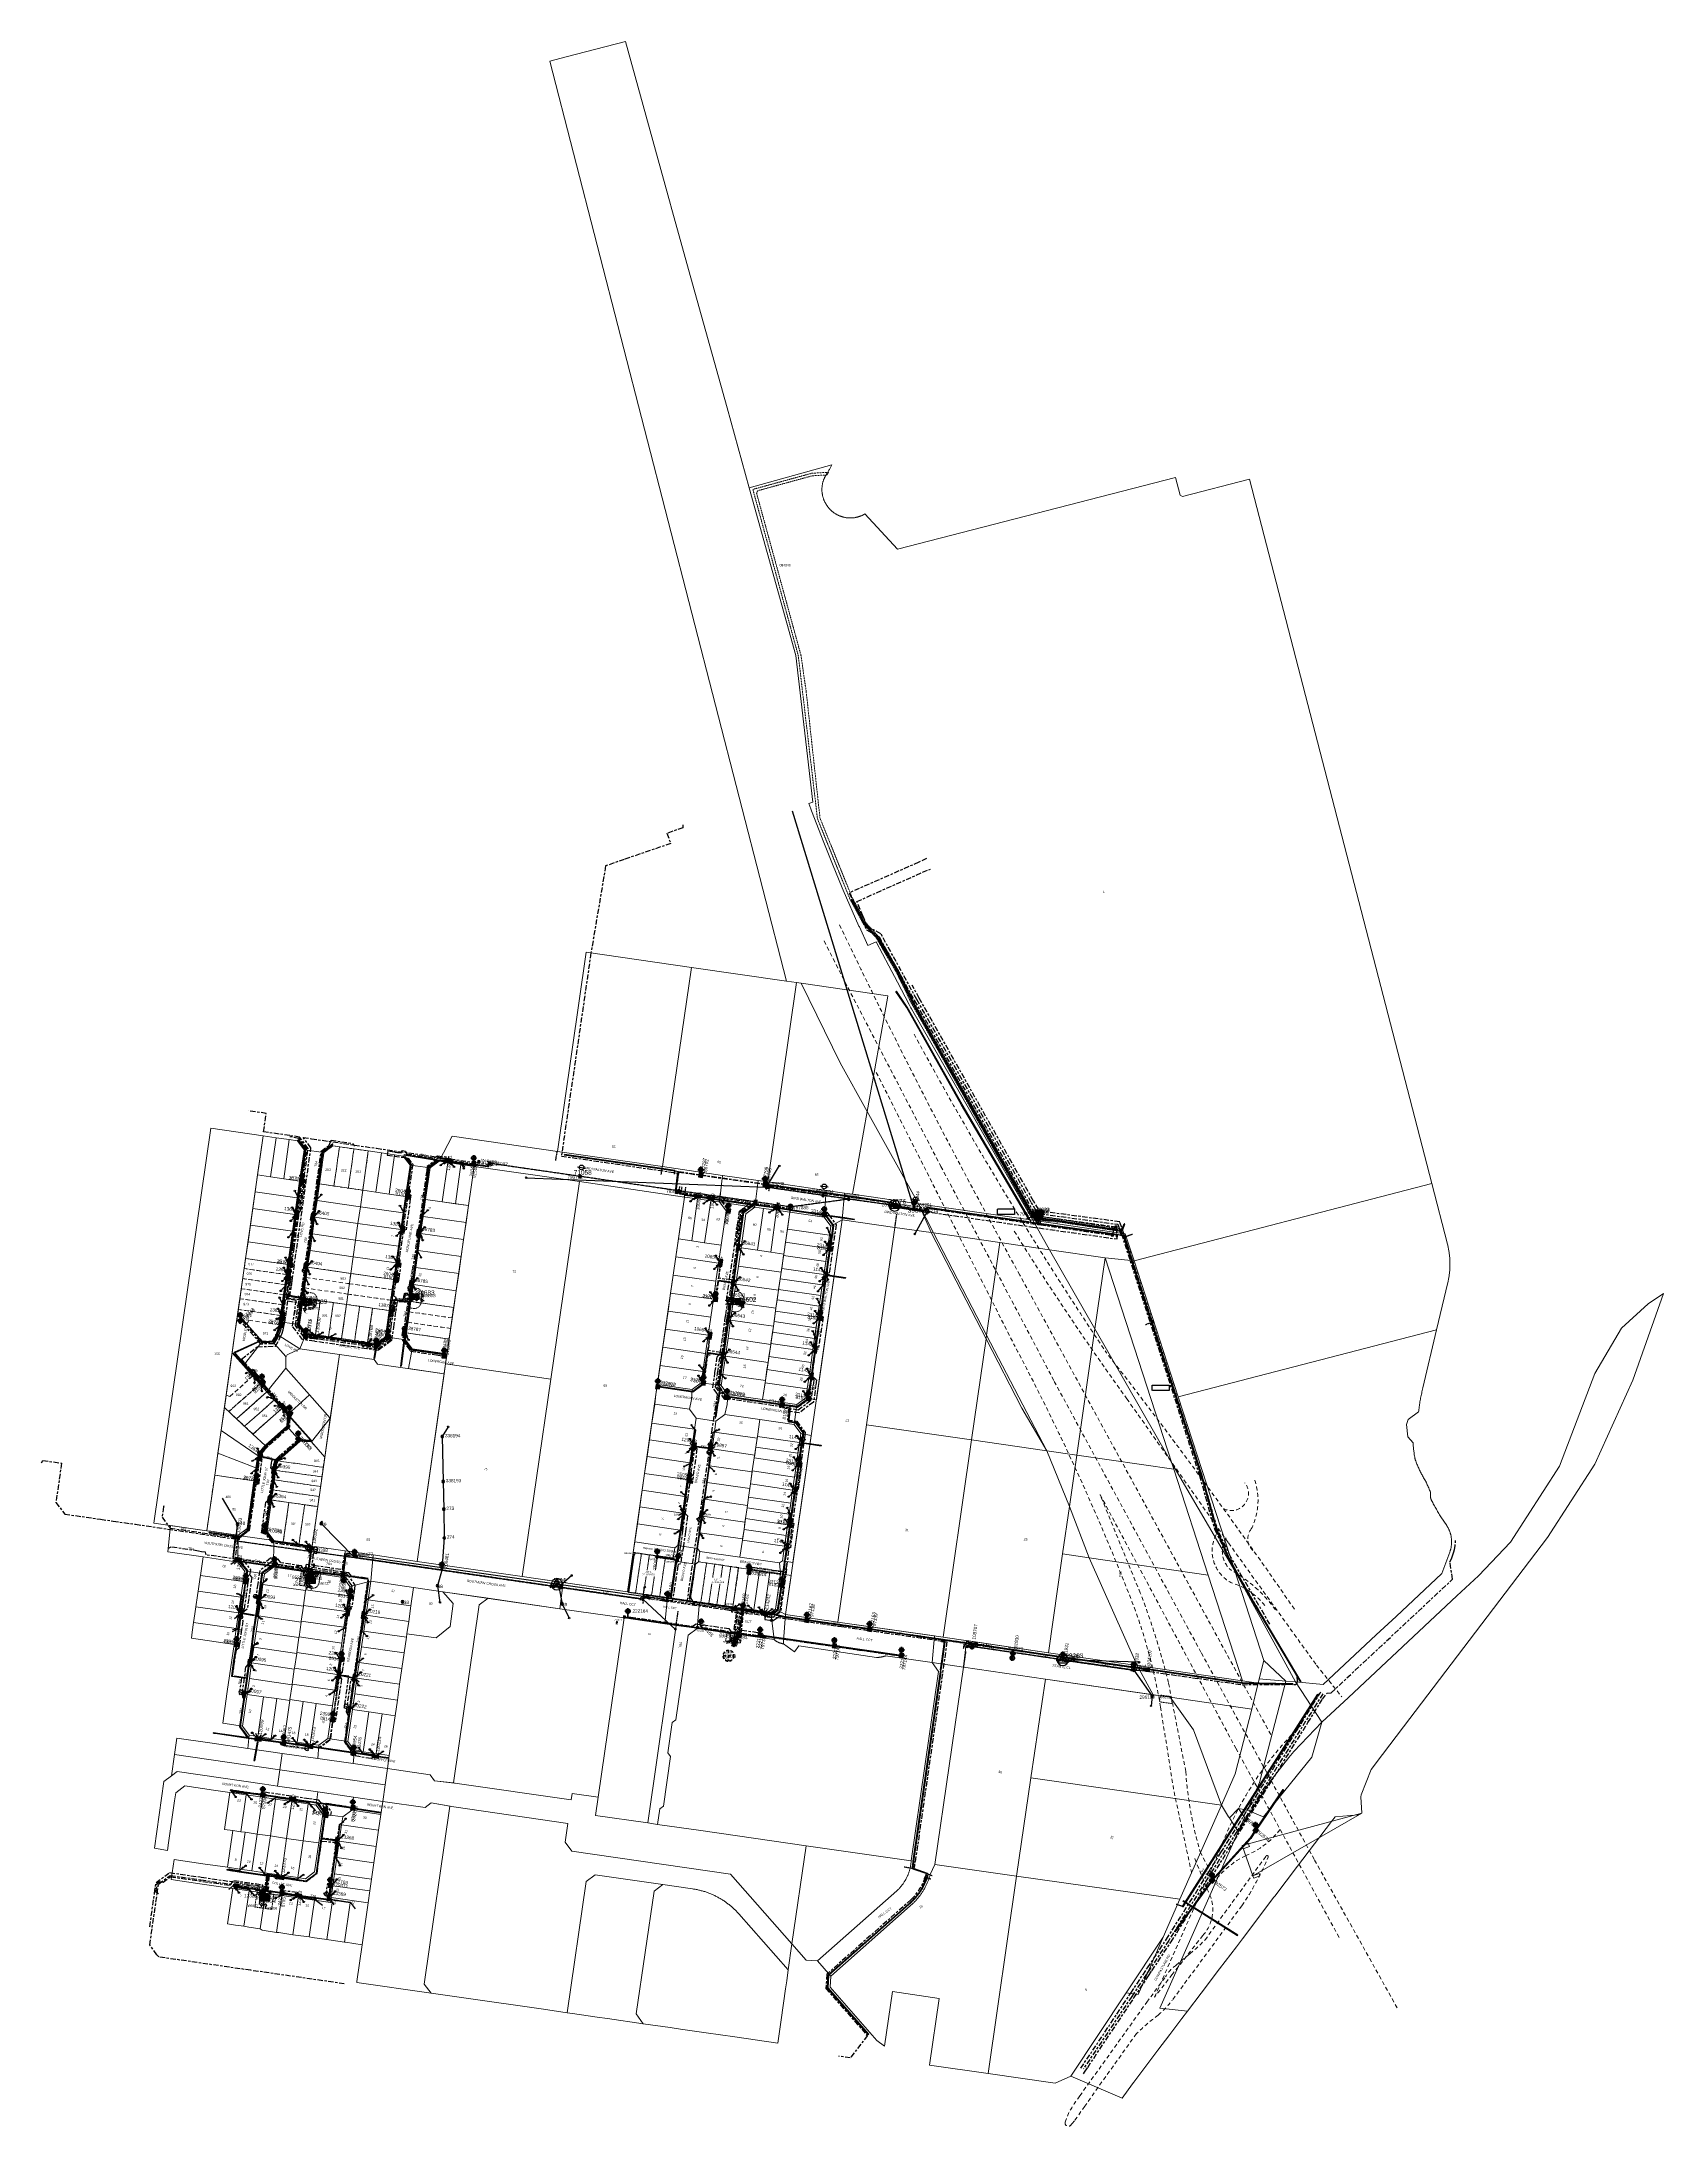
# Model space of a CAD drawing. Header units: metres. Extents: x 300545 to 301772, y 6244522 to 6246099.
import ezdxf
from ezdxf.enums import TextEntityAlignment as Align

# ---------------------------------------------------------------- set-up
doc = ezdxf.new("R2010")
doc.units = ezdxf.units.M
for name, pattern in [('Cable Exist OH', [1, 1, 0]), ('Cable Exist UG', [8.2, 4, -1.2, 1.8, -1.2]), ('Dash', [5, 3, -2]), ('DASHED', [0.75, 0.5, -0.25]), ('HIDDEN', [0.375, 0.25, -0.125]), ('HIDDEN2', [0.1875, 0.125, -0.0625]), ('IE Trench LV', [6.5, 5, -1.5])]:
    doc.linetypes.add(name, pattern=pattern)
doc.layers.get('0').update_dxf_attribs({"color": 6})
for name, color, linetype in [('_User Miscellaneous1', 7, 'Continuous'), ('_User Miscellaneous2', 7, 'Continuous'), ('Duct_SP_EXT', 7, 'Continuous'), ('Equip_HV_EXT', 7, 'Continuous'), ('Equip_LV_EXT', 7, 'Continuous'), ('Equip_SL_EXT', 7, 'Continuous'), ('Equip_SP_HV_EXT', 7, 'Continuous'), ('Equip_SP_LV_EXT', 7, 'Continuous'), ('Equip_SP_SL_EXT', 7, 'Continuous'), ('Mains_HV_EXT', 7, 'Continuous'), ('Mains_LV_EXT', 7, 'Continuous'), ('Mains_LV_SL_EXT', 7, 'Continuous'), ('Mains_SL_EXT', 7, 'Continuous'), ('OH_Details_SP_MISC', 7, 'Continuous'), ('Services_SP_EXT', 7, 'Continuous'), ('Sub_SP_EXT', 7, 'Continuous'), ('Sub_SP_TR_HV_LV_EXT', 7, 'Continuous'), ('SupportsOH_SP_MISC', 7, 'Continuous'), ('SupportsOH_SP_TR_HV_LV_SL_EXT', 7, 'Continuous'), ('SupportsUG_SP_LV_EXT', 7, 'Continuous'), ('SupportsUG_SP_LV_SL_EXT', 7, 'Continuous'), ('SupportsUG_SP_LV_SL_NEW', 2, 'Continuous'), ('Trench_SP_EXT', 7, 'Continuous'), ('Trench_SP_NEW', 2, 'Continuous'), ('UG_Details_SP_MISC', 7, 'Continuous')]:
    doc.layers.add(name, color=color, linetype=linetype)
for name, color, linetype, lineweight in [('Cadastre Developer_SP_EXT', 9, 'Continuous', 5), ('Cadastre Land Parcels_SP_EXT', 9, 'Continuous', 5), ('Cadastre Other Property_SP_EXT', 9, 'HIDDEN', 5), ('Cadastre Roads_SP_EXT', 9, 'Continuous', 5)]:
    doc.layers.add(name, color=color, linetype=linetype, lineweight=lineweight)
doc.layers.add('UNKNOWN_FEATURES', color=1, linetype='DASHED', plot=False)
doc.styles.add('COLUMN_LABEL', font='arial.ttf')
doc.styles.add('HVSW_LABEL', font='arial.ttf')
doc.styles.add('iecARIAL', font='arial.ttf', dxfattribs={"height": 2})
doc.styles.add('IESYMBOL1', font='isocp.shx')
doc.styles.add('POLE_LABEL', font='arial.ttf')
doc.styles.add('SLCP_LABEL', font='arial.ttf', dxfattribs={"height": 3.5})
doc.styles.get("Standard").update_dxf_attribs({"font": 'arial.ttf'})
doc.styles.add('SWITCH_LABEL', font='arial.ttf', dxfattribs={"height": 2.5})
doc.linetypes.add('Cable E UG', pattern='A,6,-0.5,["E",Standard,S=1.7,R=0,X=0.5,Y=-1],-2.9', length=9.4)

# ---------------------------------------------------------------- blocks, each defined once
blk = doc.blocks.new('SUB_PADMOUNT_EXT')
for points in [[(0, 0), (-3.84, 1.92), (-3.84, -1.92)], [(0, 0), (3.84, 1.92), (3.84, -1.92)]]:
    blk.add_hatch(color=256).paths.add_polyline_path(points)
for p, q in [((3.84, 1.92), (-3.84, -1.92)), ((-3.84, 1.92), (3.84, -1.92))]:
    blk.add_line(p, q)
blk.add_lwpolyline([(-3.84, -1.92), (3.84, -1.92), (3.84, 1.92), (-3.84, 1.92)], close=True)
for tag, height, flags, p in [('STREET_CODE', 0.2, 9, (1.5, 0)), ('ASSET_NUM', 3.5, 8, (2, 2)), ('CONSTRUCTED_VOLTAGE', 0.2, 9, (1.5, -0.2)), ('OPERATING_VOLTAGE', 0.2, 9, (1.5, -0.6)), ('ORIENTATION', 0.2, 9, (1.5, -0.8)), ('OWNED_BY', 0.2, 9, (1.5, -1)), ('OPERATED_BY', 0.2, 9, (1.5, -1.2)), ('SECONDARY_VOLTAGE', 0.2, 9, (1.5, -1.6)), ('STATE', 0.2, 9, (1.5, -1.8)), ('SUBSTATION_TYPE', 0.2, 9, (1.5, -2.2)), ('STREETNAME', 0.2, 9, (1.5, -3)), ('SUBURB', 0.2, 9, (1.5, -3.2)), ('Z', 0.2, 1, (1.5, -3.6)), ('NO_PHASES', 0.2, 9, (1.5, -0.4)), ('MAINTAINED_BY', 0.2, 9, (1.5, -1.4)), ('PARENT', 0.2, 9, (1.5, -2)), ('USAGE', 0.2, 9, (1.5, -2.4)), ('LEGEND', 0.2, 9, (1.5, -2.6)), ('LOCATION', 0.2, 9, (1.5, -2.8)), ('NOTES', 0.2, 9, (1.5, -3.4))]:
    blk.add_attdef(tag, text='', height=height, dxfattribs=dict(flags=flags)).set_placement(p, align=Align.MIDDLE_LEFT)
blk = doc.blocks.new('SUB_POLE_EXT')
blk.add_wipeout([(0, 4.2), (0.4, 4.2), (0.8, 4.1), (1.2, 4), (1.6, 3.9), (2, 3.7), (2.3, 3.5), (2.7, 3.3), (3, 3), (3.3, 2.7), (3.5, 2.3), (3.8, 1.9), (3.9, 1.6), (4, 1.2), (4.2, 0.6), (4.2, 0), (4.2, -0.6), (4.1, -1.1), (3.9, -1.6), (3.6, -2.2), (3.2, -2.7), (3, -3), (2.7, -3.3), (2.4, -3.5), (2, -3.7), (1.6, -3.9), (1.3, -4), (0.8, -4.1), (0.4, -4.2), (0, -4.2), (-0.4, -4.2), (-0.8, -4.1), (-1.2, -4), (-1.6, -3.9), (-2, -3.7), (-2.4, -3.5), (-2.7, -3.3), (-3, -3), (-3.2, -2.7), (-3.5, -2.3), (-3.7, -2), (-3.9, -1.6), (-4, -1.2), (-4.2, -0.8), (-4.2, -0.1), (-4.2, 0.4), (-4.1, 0.8), (-4, 1.3), (-3.9, 1.6), (-3.7, 2), (-3.5, 2.4), (-3.3, 2.7), (-3, 3), (-2.7, 3.3), (-2.3, 3.5), (-2, 3.7), (-1.6, 3.9), (-1.2, 4), (-0.8, 4.2), (-0.4, 4.2)])
blk.add_line((2.2, 0.5), (2.2, 0.5, 0))
blk.add_lwpolyline([(-4.2, 0, 1), (4.2, 0, 1)], format="xyb", close=True)
blk.add_lwpolyline([(2.1, 0.5), (0, 4.2), (-3.7, -2.1), (3.7, -2.1)], close=True)
for tag, height, flags, p in [('STREET_CODE', 0.2, 9, (1.5, 0)), ('ASSET_NUM', 3.5, 8, (2, 2)), ('CONSTRUCTED_VOLTAGE', 0.2, 9, (1.5, -0.2)), ('NO_PHASES', 0.2, 9, (1.5, -0.4)), ('OPERATING_VOLTAGE', 0.2, 9, (1.5, -0.6)), ('OPERATED_BY', 0.2, 9, (1.5, -0.8)), ('MAINTAINED_BY', 0.2, 9, (1.5, -1)), ('ORIENTATION', 0.2, 9, (1.5, -1.2)), ('OWNED_BY', 0.2, 9, (1.5, -1.4)), ('SECONDARY_VOLTAGE', 0.2, 9, (1.5, -1.6)), ('STATE', 0.2, 9, (1.5, -1.8)), ('SUBSTATION_TYPE', 0.2, 9, (1.5, -2)), ('USAGE', 0.2, 9, (1.5, -2.2)), ('LEGEND', 0.2, 9, (1.5, -2.4)), ('LOCATION', 0.2, 9, (1.5, -2.6)), ('STREETNAME', 0.2, 9, (1.5, -2.8)), ('SUBURB', 0.2, 9, (1.5, -3)), ('NOTES', 0.2, 9, (1.5, -3.2)), ('Z', 0.2, 1, (1.5, -3.4))]:
    blk.add_attdef(tag, text='', height=height, dxfattribs=dict(flags=flags)).set_placement(p, align=Align.MIDDLE_LEFT)
blk = doc.blocks.new('COLUMN_EXT')
blk.add_hatch(color=256).paths.add_polyline_path([(-1.5, 1.5), (-1.5, -1.5), (1.5, -1.5), (1.5, 1.5)])
blk.add_lwpolyline([(-1.5, -1.5), (1.5, -1.5), (1.5, 1.5), (-1.5, 1.5)], close=True)
for tag, height, style, flags, p in [('STRUCTURE_PLANT_NUMBER', 0.2, 'POLE_LABEL', 9, (1.8, 0)), ('ASSET_NUM', 2.5, 'COLUMN_LABEL', 8, (2, 2)), ('STREET_CODE', 0.2, 'COLUMN_LABEL', 9, (1.8, -0.2))]:
    blk.add_attdef(tag, text='', height=height, dxfattribs=dict(style=style, flags=flags)).set_placement(p, align=Align.MIDDLE_LEFT)
at = {"flags": 9}
for tag, p in [('COLUMN_TYPE', (1.8, -0.4)), ('OWNED_BY', (1.8, -0.6)), ('STATE', (1.8, -0.8)), ('USAGE', (1.8, -1)), ('LEGEND', (1.8, -1.2)), ('LOCATION', (1.8, -1.4)), ('STREETNAME', (1.8, -1.6)), ('SUBURB', (1.8, -1.8)), ('NOTES', (1.8, -2))]:
    blk.add_attdef(tag, text='', height=0.2, dxfattribs=at).set_placement(p, align=Align.MIDDLE_LEFT)
at = {"flags": 1}
blk.add_attdef('Z', (1.8, -2.4), '', height=0.2, dxfattribs=at)
blk = doc.blocks.new('PILLAR_EXT')
blk.add_hatch(color=256).paths.add_polyline_path([(-2.475, 0.99), (-2.475, -0.99), (2.475, -0.99), (2.475, 0.99)])
blk.add_lwpolyline([(-2.475, -0.99), (2.475, -0.99), (2.475, 0.99), (-2.475, 0.99)], close=True)
for tag, p, flags in [('OWNED_BY', (0, -0.2), 9), ('STATE', (0, -0.4), 9), ('SUPPORT_TYPE', (0, -0.6), 9), ('STREETNAME', (0, -1.8), 9), ('SUBURB', (0, -2), 1), ('USAGE', (0, -0.8), 9), ('LEGEND', (0, -1), 9), ('LOCATION', (0, -1.2), 9), ('NOTES', (0, -1.4), 9), ('PARENT', (0, -1.6), 9)]:
    blk.add_attdef(tag, p, '', height=0.2, dxfattribs=dict(flags=flags))
at = {"style": 'iecARIAL', "flags": 8}
blk.add_attdef('ASSET_NUM', (1.5, 3.5), '', height=2.5, dxfattribs=at)
blk = doc.blocks.new('*U42')
blk.add_hatch(color=256).paths.add_polyline_path([(2.5, -2.3), (2.5, -0.3), (-2.5, -0.3), (-2.5, -2.3)])
blk.add_lwpolyline([(2.5, -0.3), (-2.5, -0.3), (-2.5, -2.3), (2.5, -2.3)], close=True)
for tag, p, flags in [('OWNED_BY', (0, -0.2), 9), ('STATE', (0, -0.4), 9), ('SUPPORT_TYPE', (0, -0.6), 9), ('USAGE', (0, -0.8), 9), ('LEGEND', (0, -1), 9), ('LOCATION', (0, -1.2), 9), ('NOTES', (0, -1.4), 9), ('PARENT', (0, -1.6), 9), ('STREETNAME', (0, -1.8), 9), ('SUBURB', (0, -2), 1)]:
    blk.add_attdef(tag, p, '', height=0.2, dxfattribs=dict(flags=flags))
at = {"style": 'iecARIAL', "flags": 8}
blk.add_attdef('ASSET_NUM', (1.5, 3.5), '', height=2.5, dxfattribs=at)
blk = doc.blocks.new('*U41')
blk.add_hatch(color=256).paths.add_polyline_path([(2.5, -2.1), (2.5, -0.1), (-2.5, -0.2), (-2.4, -2.2)])
blk.add_lwpolyline([(2.5, -0.1), (-2.5, -0.2), (-2.4, -2.2), (2.5, -2.1)], close=True)
for tag, p, flags in [('OWNED_BY', (0, -0.2), 9), ('STATE', (0, -0.4), 9), ('SUPPORT_TYPE', (0, -0.6), 9), ('USAGE', (0, -0.8), 9), ('LEGEND', (0, -1), 9), ('LOCATION', (0, -1.2), 9), ('NOTES', (0, -1.4), 9), ('PARENT', (0, -1.6), 9), ('STREETNAME', (0, -1.8), 9), ('SUBURB', (0, -2), 1)]:
    blk.add_attdef(tag, p, '', height=0.2, dxfattribs=dict(flags=flags))
at = {"style": 'iecARIAL', "flags": 8}
blk.add_attdef('ASSET_NUM', (1.5, 3.5), '', height=2.5, dxfattribs=at)
blk = doc.blocks.new('*U40')
blk.add_hatch(color=256).paths.add_polyline_path([(2.5, -2.3), (2.5, -0.3), (-2.5, -0.3), (-2.5, -2.3)])
blk.add_lwpolyline([(2.5, -0.3), (-2.5, -0.3), (-2.5, -2.3), (2.5, -2.3)], close=True)
for tag, p, flags in [('OWNED_BY', (0, -0.2), 9), ('STATE', (0, -0.4), 9), ('SUPPORT_TYPE', (0, -0.6), 9), ('USAGE', (0, -0.8), 9), ('LEGEND', (0, -1), 9), ('LOCATION', (0, -1.2), 9), ('NOTES', (0, -1.4), 9), ('PARENT', (0, -1.6), 9), ('STREETNAME', (0, -1.8), 9), ('SUBURB', (0, -2), 1)]:
    blk.add_attdef(tag, p, '', height=0.2, dxfattribs=dict(flags=flags))
at = {"style": 'iecARIAL', "flags": 8}
blk.add_attdef('ASSET_NUM', (1.5, 3.5), '', height=2.5, dxfattribs=at)
blk = doc.blocks.new('LV_OH_LINKS_DISTFUSE_EXT')
for p, q in [((0, 0), (0.96, 0)), ((3.84, 0), (4.8, 0))]:
    blk.add_line(p, q)
blk.add_lwpolyline([(3.84, -1.2), (3.84, 1.2), (0.96, -1.2), (0.96, 1.2)], close=True)
at = {"flags": 9}
for tag, p in [('ACTUAL_STATUS', (0, 0)), ('CONSTRUCTED_VOLTAGE', (0, -0.2)), ('OPERATING_VOLTAGE', (0, -0.6)), ('ORIENTATION', (0, -0.8)), ('OWNED_BY', (0, -1)), ('STATE', (0, -1.2)), ('SWITCH_TYPE', (0, -1.4)), ('NO_PHASES', (0, -0.4)), ('USAGE', (0, -1.6)), ('NOTES', (0, -1.8))]:
    blk.add_attdef(tag, text='', height=0.2, dxfattribs=at).set_placement(p, align=Align.MIDDLE_LEFT)
at = {"flags": 1}
blk.add_attdef('Z', (0, 0), '', height=0.2, dxfattribs=at)
blk = doc.blocks.new('LV_OH_LINKS_OPEN_EXT')
for p, q in [((-0.2, 5), (-0.2, 5.5)), ((-0.2, 3), (-0.2, 2.5)), ((0.2, 5), (0.2, 5.5)), ((0.2, 3), (0.2, 2.5))]:
    blk.add_line(p, q)
blk.add_lwpolyline([(0, 3, 1), (0, 5, 1)], format="xyb", close=True)
at = {"flags": 1}
blk.add_attdef('Z', (0, 0), '', height=0.2, dxfattribs=at)
at = {"flags": 9}
for tag, p in [('ACTUAL_STATUS', (0, 0)), ('CONSTRUCTED_VOLTAGE', (0, -0.2)), ('NO_PHASES', (0, -0.4)), ('OPERATING_VOLTAGE', (0, -0.6)), ('ORIENTATION', (0, -0.8)), ('OWNED_BY', (0, -1)), ('STATE', (0, -1.2)), ('SWITCH_TYPE', (0, -1.4)), ('USAGE', (0, -1.6)), ('LEGEND', (0, -1.8)), ('NOTES', (0, -2))]:
    blk.add_attdef(tag, text='', height=0.2, dxfattribs=at).set_placement(p, align=Align.MIDDLE_LEFT)
blk = doc.blocks.new('SL_LANTERN_EXT')
at = {"lineweight": 40}
for p, q in [((-2.3, 4.2), (2.2, 4.2)), ((-1.5, 5.7), (-1.1, 5.3)), ((-1.5, 2.8), (-1.1, 3.2)), ((0, 2), (0, 6.5)), ((0, 0), (0, 2.7)), ((1.5, 5.7), (1.1, 5.3)), ((1.5, 2.8), (1.1, 3.2))]:
    blk.add_line(p, q, dxfattribs=at)
blk.add_circle((0, 4.2), 1.5, dxfattribs=at)
at = {"style": 'iecARIAL', "flags": 8}
blk.add_attdef('ASSET_NUM', (1.5, 1.5), '', height=2.5, dxfattribs=at)
for tag, p, height, flags in [('CONSTRUCTED_VOLTAGE', (1, -0.7), 0.2, 9), ('CONTROL_TYPE', (1, -0.9), 0.2, 9), ('LANTERN_PURPOSE', (1, -1.1), 0.2, 9), ('LANTERN_TYPE', (1, -1.3), 0.2, 9), ('NO_PHASES', (1, -1.5), 0.2, 9), ('OPERATING_VOLTAGE', (1, -1.7), 0.2, 9), ('ORIENTATION', (1, -1.9), 0.2, 9), ('OWNED_BY', (1, -2.1), 0.2, 9), ('STATE', (1, -2.3), 0.2, 9), ('USAGE', (1, -2.5), 0.2, 9), ('CEXIST', (1, -2.7), 0.2, 9), ('CNEW', (1, -2.9), 0.2, 9), ('CNUMBER', (1, -3.1), 0.2, 9), ('CREMOVE', (1, -3.3), 0.2, 9), ('CREPLACE', (1, -3.5), 0.2, 9), ('LKINGHEIGHT', (1, -3.7), 0.2, 9), ('LBRACKET', (1, -3.9), 0.2, 9), ('LBRACKETVOCAB', (1, -4.1), 0.2, 9), ('LCATEGORY', (1, -4.3), 0.2, 9), ('LCHARGE1', (1, -4.5), 0.2, 9), ('LCHARGE1PERCENT', (1, -4.7), 0.2, 9), ('LCHARGE2', (1, -4.9), 0.2, 9), ('LCHARGE2PERCENT', (1, -5.1), 0.2, 9), ('LCHARGE3', (1, -5.3), 0.2, 9), ('LCHARGE3PERCENT', (1, -5.5), 0.2, 9), ('LEXIST', (1, -5.7), 0.2, 9), ('LLAMP', (1, -5.9), 0.2, 9), ('LLAMPVOCAB', (1, -6.1), 0.2, 9), ('LMAST', (1, -6.3), 0.2, 9), ('LMASTVOCAB', (1, -6.5), 0.2, 9), ('LNEW', (1, -6.7), 0.2, 9), ('LANTNUMBER', (1, -6.9), 0.2, 9), ('LOUTREACH', (1, -7.3), 0.2, 9), ('LOUTREACHVOCAB', (1, -7.5), 0.2, 9), ('LRATECODE', (1, -7.7), 0.2, 9), ('LREMOVE', (1, -7.9), 0.2, 9), ('LREPLACE', (1, -8.1), 0.2, 9), ('LTYPE', (1, -8.3), 0.2, 9), ('LTYPEVOCAB', (1, -8.5), 0.2, 9), ('LEGEND', (1, -8.7), 0.2, 9), ('LOCATION', (1, -8.9), 0.2, 9), ('NOTES', (1, -9.1), 0.2, 9), ('STREETNAME', (1, -9.3), 0.2, 9), ('SUBURB', (1, -9.5), 0.2, 1), ('LNUMBER', (2.2, -3.3), 2.5, 8)]:
    blk.add_attdef(tag, p, '', height=height, dxfattribs=dict(flags=flags))
blk = doc.blocks.new('*U39')
at = {"lineweight": 40}
for p, q in [((-1.7, 4.1), (2.8, 3.5)), ((-1.1, 2.6), (-0.6, 2.9)), ((-0.7, 5.4), (-0.3, 5)), ((0, 0), (0.3, 2.3)), ((0.2, 1.6), (0.9, 6)), ((1.8, 2.1), (1.5, 2.6)), ((2.2, 5), (1.8, 4.7))]:
    blk.add_line(p, q, dxfattribs=at)
blk.add_circle((0.6, 3.8), 1.5, dxfattribs=at)
at = {"style": 'iecARIAL', "flags": 8}
blk.add_attdef('ASSET_NUM', (1.5, 1.5), '', height=2.5, dxfattribs=at)
for tag, p, height, flags in [('CONSTRUCTED_VOLTAGE', (1, -0.7), 0.2, 9), ('CONTROL_TYPE', (1, -0.9), 0.2, 9), ('LANTERN_PURPOSE', (1, -1.1), 0.2, 9), ('LANTERN_TYPE', (1, -1.3), 0.2, 9), ('NO_PHASES', (1, -1.5), 0.2, 9), ('OPERATING_VOLTAGE', (1, -1.7), 0.2, 9), ('ORIENTATION', (1, -1.9), 0.2, 9), ('OWNED_BY', (1, -2.1), 0.2, 9), ('STATE', (1, -2.3), 0.2, 9), ('USAGE', (1, -2.5), 0.2, 9), ('CEXIST', (1, -2.7), 0.2, 9), ('CNEW', (1, -2.9), 0.2, 9), ('CNUMBER', (1, -3.1), 0.2, 9), ('CREMOVE', (1, -3.3), 0.2, 9), ('CREPLACE', (1, -3.5), 0.2, 9), ('LKINGHEIGHT', (1, -3.7), 0.2, 9), ('LBRACKET', (1, -3.9), 0.2, 9), ('LBRACKETVOCAB', (1, -4.1), 0.2, 9), ('LCATEGORY', (1, -4.3), 0.2, 9), ('LCHARGE1', (1, -4.5), 0.2, 9), ('LCHARGE1PERCENT', (1, -4.7), 0.2, 9), ('LCHARGE2', (1, -4.9), 0.2, 9), ('LCHARGE2PERCENT', (1, -5.1), 0.2, 9), ('LCHARGE3', (1, -5.3), 0.2, 9), ('LCHARGE3PERCENT', (1, -5.5), 0.2, 9), ('LEXIST', (1, -5.7), 0.2, 9), ('LLAMP', (1, -5.9), 0.2, 9), ('LLAMPVOCAB', (1, -6.1), 0.2, 9), ('LMAST', (1, -6.3), 0.2, 9), ('LMASTVOCAB', (1, -6.5), 0.2, 9), ('LNEW', (1, -6.7), 0.2, 9), ('LANTNUMBER', (1, -6.9), 0.2, 9), ('LOUTREACH', (1, -7.3), 0.2, 9), ('LOUTREACHVOCAB', (1, -7.5), 0.2, 9), ('LRATECODE', (1, -7.7), 0.2, 9), ('LREMOVE', (1, -7.9), 0.2, 9), ('LREPLACE', (1, -8.1), 0.2, 9), ('LTYPE', (1, -8.3), 0.2, 9), ('LTYPEVOCAB', (1, -8.5), 0.2, 9), ('LEGEND', (1, -8.7), 0.2, 9), ('LOCATION', (1, -8.9), 0.2, 9), ('NOTES', (1, -9.1), 0.2, 9), ('STREETNAME', (1, -9.3), 0.2, 9), ('SUBURB', (1, -9.5), 0.2, 1), ('LNUMBER', (2.2, -3.3), 2.5, 8)]:
    blk.add_attdef(tag, p, '', height=height, dxfattribs=dict(flags=flags))
blk = doc.blocks.new('CCP_EXT')
blk.add_wipeout([(0, 0.6), (0.6, 0), (0, -0.6), (-0.6, 0)])
blk.add_lwpolyline([(-0.6, 0), (0, 0.6), (0.6, 0), (0, -0.6), (-0.6, 0)])
at = {"flags": 1}
blk.add_attdef('Z', (0, 0), '', height=0.2, dxfattribs=at)
at = {"flags": 9}
for tag, p in [('CCP_TYPE', (0, 0)), ('CONSTRUCTED_VOLTAGE', (0, -0.2)), ('NO_PHASES', (0, -0.4)), ('OPERATING_VOLTAGE', (0, -0.6)), ('ORIENTATION', (0, -0.8)), ('OWNED_BY', (0, -1)), ('USAGE', (0, -1.2)), ('LEGEND', (0, -1.4)), ('LIFE_SUPPORT', (0, -1.6)), ('STATE', (0, -1.8)), ('NOTES', (0, -2))]:
    blk.add_attdef(tag, text='', height=0.2, dxfattribs=at).set_placement(p, align=Align.MIDDLE_LEFT)
blk = doc.blocks.new('POLE_EXT')
blk.add_hatch(color=256).paths.add_polyline_path([(-1, 0, 1), (1, 0, 1)])
blk.add_lwpolyline([(-1, 0, 1), (1, 0, 1)], format="xyb", close=True)
for tag, height, flags, p in [('pNumber', 2.5, 8, (-17.8, 2.1)), ('OWNED_BY', 0.2, 9, (1.4, -0.4)), ('PARENT', 0.2, 9, (1.4, -0.6)), ('SPECIAL_USE', 0.2, 9, (1.4, -0.8)), ('STATE', 0.2, 9, (1.4, -1)), ('USAGE', 0.2, 9, (1.4, -1.2)), ('cLV', 0.2, 9, (1.4, -1.4)), ('hDepth', 0.2, 9, (1.4, -1.6)), ('hDia', 0.2, 9, (1.4, -1.8)), ('cHV', 0.2, 9, (1.4, -2)), ('LBRACKET', 0.2, 9, (1.4, -2.2)), ('LExisting', 0.2, 9, (1.4, -2.4)), ('LANTNUMBER', 0.2, 9, (1.4, -2.6)), ('LOther', 0.2, 9, (1.4, -2.8)), ('LRemove', 0.2, 9, (1.4, -3)), ('LEGEND', 0.2, 9, (1.4, -3.2)), ('cLinedev', 0.2, 9, (1.4, -3.4)), ('LOCATION', 0.2, 9, (1.4, -3.6)), ('pExisting', 0.2, 9, (1.4, -3.8)), ('PFNUMBER', 0.2, 9, (1.4, -4)), ('NEWPFNUMBER', 0.2, 9, (1.4, -4.2)), ('pFooting', 0.2, 9, (1.4, -4.4)), ('pNew', 0.2, 9, (1.4, -4.6)), ('pRelocate', 0.2, 9, (1.4, -5)), ('pRemove', 0.2, 9, (1.4, -5.2)), ('pReplace', 0.2, 9, (1.4, -5.4)), ('pStay', 0.2, 9, (1.4, -5.6)), ('pType', 0.2, 9, (1.4, -5.8)), ('cspan', 0.2, 9, (1.4, -6)), ('STREETNAME', 0.2, 9, (1.4, -6.2)), ('SUBURB', 0.2, 9, (1.4, -6.4)), ('NOTES', 0.2, 9, (1.4, -6.6)), ('MAINTAINED_BY', 0.2, 9, (1.4, -6.8)), ('OPERATED_BY', 0.2, 9, (1.4, -7))]:
    blk.add_attdef(tag, text='', height=height, dxfattribs=dict(flags=flags)).set_placement(p, align=Align.MIDDLE_LEFT)
at = {"style": 'POLE_LABEL'}
for tag, height, flags, p in [('STRUCTURE_PLANT_NUMBER', 0.2, 9, (1.4, 0)), ('ASSET_NUM', 2.5, 8, (2, 2)), ('STREET_CODE', 0.2, 9, (1.4, -0.2))]:
    blk.add_attdef(tag, text='', height=height, dxfattribs=dict(at, flags=flags)).set_placement(p, align=Align.MIDDLE_LEFT)
at = {"flags": 1}
blk.add_attdef('Z', (1.4, -7.3), '', height=0.2, dxfattribs=at)
blk = doc.blocks.new('LV_STJ_EXT')
h = blk.add_hatch(color=256)
edge = h.paths.add_edge_path()
edge.add_ellipse((-0.6, 0.1), major_axis=(0.226, 0.226), ratio=1, start_angle=45, end_angle=135)
edge.add_line((-0.9, 0.1), (-0.9, -0.1))
edge.add_ellipse((-0.6, -0.1), major_axis=(0.226, 0.226), ratio=1, start_angle=135, end_angle=225)
edge.add_line((-0.6, -0.5), (0.6, -0.5))
edge.add_ellipse((0.6, -0.1), major_axis=(-0.226, 0.226), ratio=1, start_angle=135, end_angle=225)
edge.add_line((0.9, -0.1), (0.9, 0.1))
edge.add_ellipse((0.6, 0.1), major_axis=(-0.226, 0.226), ratio=1, start_angle=225, end_angle=315)
edge.add_line((0.6, 0.5), (-0.6, 0.5))
blk.add_lwpolyline([(-0.9, 0.1), (-0.9, -0.1, 0.414214), (-0.6, -0.5), (0.6, -0.5, 0.414214), (0.9, -0.1), (0.9, 0.1, 0.414214), (0.6, 0.5), (-0.6, 0.5, 0.414214)], format="xyb", close=True)
at = {"flags": 1}
blk.add_attdef('Z', (0, 0), '', height=0.2, dxfattribs=at)
at = {"flags": 9}
for tag, p in [('ORIENTATION', (0, 0)), ('USAGE', (0, -0.2)), ('LEGEND', (0, -0.4)), ('NOTES', (0, -0.6))]:
    blk.add_attdef(tag, text='', height=0.2, dxfattribs=at).set_placement(p, align=Align.MIDDLE_LEFT)
blk = doc.blocks.new('HV_STJ_EXT')
h = blk.add_hatch(color=256)
edge = h.paths.add_edge_path()
edge.add_ellipse((-0.6, 0.1), major_axis=(0.226, 0.226), ratio=1, start_angle=45, end_angle=135)
edge.add_line((-0.9, 0.1), (-0.9, -0.1))
edge.add_ellipse((-0.6, -0.1), major_axis=(0.226, 0.226), ratio=1, start_angle=135, end_angle=225)
edge.add_line((-0.6, -0.5), (0.6, -0.5))
edge.add_ellipse((0.6, -0.1), major_axis=(-0.226, 0.226), ratio=1, start_angle=135, end_angle=225)
edge.add_line((0.9, -0.1), (0.9, 0.1))
edge.add_ellipse((0.6, 0.1), major_axis=(-0.226, 0.226), ratio=1, start_angle=225, end_angle=315)
edge.add_line((0.6, 0.5), (-0.6, 0.5))
blk.add_lwpolyline([(-0.9, 0.1), (-0.9, -0.1, 0.414214), (-0.6, -0.5), (0.6, -0.5, 0.414214), (0.9, -0.1), (0.9, 0.1, 0.414214), (0.6, 0.5), (-0.6, 0.5, 0.414214)], format="xyb", close=True)
for tag, flags, p in [('ORIENTATION', 9, (1.5, 0)), ('USAGE', 9, (1.5, -0.2)), ('LEGEND', 9, (1.5, -0.4)), ('NOTES', 9, (1.5, -0.6)), ('Z', 1, (1.5, -0.8))]:
    blk.add_attdef(tag, text='', height=0.2, dxfattribs=dict(flags=flags)).set_placement(p, align=Align.MIDDLE_LEFT)
blk = doc.blocks.new('SL_STJ_EXT')
h = blk.add_hatch(color=256)
edge = h.paths.add_edge_path()
edge.add_ellipse((-0.6, 0.1), major_axis=(0.226, 0.226), ratio=1, start_angle=45, end_angle=135)
edge.add_line((-0.9, 0.1), (-0.9, -0.1))
edge.add_ellipse((-0.6, -0.1), major_axis=(0.226, 0.226), ratio=1, start_angle=135, end_angle=225)
edge.add_line((-0.6, -0.5), (0.6, -0.5))
edge.add_ellipse((0.6, -0.1), major_axis=(-0.226, 0.226), ratio=1, start_angle=135, end_angle=225)
edge.add_line((0.9, -0.1), (0.9, 0.1))
edge.add_ellipse((0.6, 0.1), major_axis=(-0.226, 0.226), ratio=1, start_angle=225, end_angle=315)
edge.add_line((0.6, 0.5), (-0.6, 0.5))
blk.add_lwpolyline([(-0.9, 0.1), (-0.9, -0.1, 0.414214), (-0.6, -0.5), (0.6, -0.5, 0.414214), (0.9, -0.1), (0.9, 0.1, 0.414214), (0.6, 0.5), (-0.6, 0.5, 0.414214)], format="xyb", close=True)
at = {"flags": 1}
blk.add_attdef('Z', (0, 0), '', height=0.2, dxfattribs=at)
at = {"flags": 9}
for tag, p in [('ORIENTATION', (0, 0)), ('USAGE', (0, -0.2)), ('LEGEND', (0, -0.4)), ('NOTES', (0, -0.6))]:
    blk.add_attdef(tag, text='', height=0.2, dxfattribs=at).set_placement(p, align=Align.MIDDLE_LEFT)
blk = doc.blocks.new('LV_UG_DFUSE_CLOSED_EXT')
for points in [[(1, 0), (0, 0)], [(5, -0.7), (2.2, 0.7)], [(5, 0.7), (2.2, -0.7)], [(6.2, 0), (7.2, 0)]]:
    blk.add_lwpolyline(points)
for centre in [(1.8, 0), (5.4, 0)]:
    blk.add_circle(centre, 0.8)
at = {"flags": 1}
blk.add_attdef('Z', (0, 0), '', height=0.2, dxfattribs=at)
at = {"flags": 9}
for tag, p in [('ACTUAL_STATUS', (0, 0)), ('CONSTRUCTED_VOLTAGE', (0, -0.2)), ('NO_PHASES', (0, -0.4)), ('OPERATING_VOLTAGE', (0, -0.6)), ('ORIENTATION', (0, -0.8)), ('STATE', (0, -1)), ('SWITCH_TYPE', (0, -1.2)), ('USAGE', (0, -1.4)), ('NOTES', (0, -1.6))]:
    blk.add_attdef(tag, text='', height=0.2, dxfattribs=at).set_placement(p, align=Align.MIDDLE_LEFT)
blk = doc.blocks.new('LV_UG_LINKS_CLOSED_EXT')
blk.add_wipeout([(-1.1, 1.1), (-1.2, 0.9), (-1.3, 0.8), (-1.4, 0.6), (-1.4, 0.4), (-1.5, 0.2), (-1.5, 0), (-1.5, -0.1), (-1.5, -0.3), (-1.4, -0.5), (-1.3, -0.7), (-1.2, -0.8), (-1.1, -1), (-1, -1.1), (-0.8, -1.2), (-0.7, -1.3), (-0.5, -1.4), (-0.3, -1.5), (-0.1, -1.5), (0, -1.5), (0.2, -1.5), (0.4, -1.4), (0.6, -1.4), (0.8, -1.3), (0.9, -1.2), (1.1, -1.1), (1.2, -0.9), (1.3, -0.8), (1.4, -0.6), (1.4, -0.4), (1.5, -0.2), (1.5, 0), (1.5, 0.1), (1.5, 0.3), (1.4, 0.5), (1.3, 0.7), (1.2, 0.8), (1.1, 1), (1, 1.1), (0.8, 1.2), (0.7, 1.3), (0.5, 1.4), (0.3, 1.5), (0.1, 1.5), (0, 1.5), (-0.2, 1.5), (-0.4, 1.4), (-0.6, 1.4), (-0.8, 1.3), (-0.9, 1.2)])
for p, q in [((-0.2, -1.5), (-0.2, 1.5)), ((0.2, -1.5), (0.2, 1.5))]:
    blk.add_line(p, q)
blk.add_circle((0, 0), 1.5)
at = {"flags": 1}
blk.add_attdef('Z', (0, 0), '', height=0.2, dxfattribs=at)
at = {"flags": 9}
for tag, p in [('ACTUAL_STATUS', (0, 0)), ('CONSTRUCTED_VOLTAGE', (0, -0.2)), ('NO_PHASES', (0, -0.4)), ('OPERATING_VOLTAGE', (0, -0.6)), ('ORIENTATION', (0, -0.8)), ('STATE', (0, -1)), ('SWITCH_TYPE', (0, -1.2)), ('USAGE', (0, -1.4)), ('NOTES', (0, -1.6))]:
    blk.add_attdef(tag, text='', height=0.2, dxfattribs=at).set_placement(p, align=Align.MIDDLE_LEFT)
blk = doc.blocks.new('LV_UG_LINKS_OPEN_EXT')
blk.add_wipeout([(-0.2, 1.5), (-0.4, 1.4), (-0.6, 1.4), (-0.8, 1.3), (-0.9, 1.2), (-1.1, 1), (-1.2, 0.9), (-1.3, 0.7), (-1.4, 0.6), (-1.4, 0.4), (-1.5, 0.2), (-1.5, 0), (-1.5, -0.2), (-1.5, -0.3), (-1.4, -0.5), (-1.3, -0.7), (-1.2, -0.9), (-1.1, -1), (-1, -1.1), (-0.8, -1.2), (-0.7, -1.3), (-0.5, -1.4), (-0.3, -1.5), (-0.1, -1.5), (0.1, -1.5), (0.2, -1.5), (0.4, -1.4), (0.6, -1.4), (0.8, -1.3), (0.9, -1.2), (1.1, -1), (1.2, -0.9), (1.3, -0.7), (1.4, -0.6), (1.4, -0.4), (1.5, -0.2), (1.5, 0), (1.5, 0.2), (1.5, 0.3), (1.4, 0.5), (1.3, 0.7), (1.2, 0.9), (1.1, 1), (1, 1.1), (0.8, 1.2), (0.7, 1.3), (0.5, 1.4), (0.3, 1.5), (0.1, 1.5), (-0.1, 1.5)])
for p, q in [((-0.2, 1.5), (-0.2, 2.2)), ((0.2, 1.5), (0.2, 2.2)), ((-0.2, -1.5), (-0.2, -2.2)), ((0.2, -1.5), (0.2, -2.2))]:
    blk.add_line(p, q)
blk.add_lwpolyline([(0, -1.5, 1), (0, 1.5, 1)], format="xyb", close=True)
at = {"flags": 1}
blk.add_attdef('Z', (0, 0), '', height=0.2, dxfattribs=at)
at = {"flags": 9}
for tag, p in [('ACTUAL_STATUS', (0, 0)), ('CONSTRUCTED_VOLTAGE', (0, -0.2)), ('NO_PHASES', (0, -0.4)), ('OPERATING_VOLTAGE', (0, -0.6)), ('ORIENTATION', (0, -0.8)), ('STATE', (0, -1)), ('SWITCH_TYPE', (0, -1.2)), ('USAGE', (0, -1.4)), ('NOTES', (0, -1.6))]:
    blk.add_attdef(tag, text='', height=0.2, dxfattribs=at).set_placement(p, align=Align.MIDDLE_LEFT)
blk = doc.blocks.new('SWG_HOLEC_SU_EXT')
blk.add_line((1.8, -2), (5.8, -2))
for points in [[(1, 0), (0, 0)], [(6.6, 0), (7.6, 0)]]:
    blk.add_lwpolyline(points)
for points in [[(1.8, -0.8, 1), (1.8, 0.8, 1)], [(5.8, -0.8, 1), (5.8, 0.8, 1)]]:
    blk.add_lwpolyline(points, format="xyb", close=True)
at = {"style": 'SWITCH_LABEL', "flags": 8}
blk.add_attdef('ASSET_NUM', text='', height=2.5, rotation=179.9544, dxfattribs=at).set_placement((-2.4, 0), align=Align.MIDDLE_LEFT)
at = {"flags": 1}
blk.add_attdef('Z', (0, 0), '', height=0.2, dxfattribs=at)
at = {"style": 'SWITCH_LABEL', "flags": 9}
blk.add_attdef('STREET_CODE', text='', height=0.2, dxfattribs=at).set_placement((0, -0.2), align=Align.MIDDLE_LEFT)
at = {"flags": 9}
for tag, p in [('ACTUAL_STATUS', (0, -0.4)), ('CONSTRUCTED_VOLTAGE', (0, -0.6)), ('NO_PHASES', (0, -0.8)), ('OPERATING_VOLTAGE', (0, -1)), ('ORIENTATION', (0, -1.2)), ('OWNED_BY', (0, -1.4)), ('PARENT', (0, -1.6)), ('STATE', (0, -1.8)), ('SWITCH_TYPE', (0, -2)), ('USAGE', (0, -2.2)), ('LOCATION', (0, -2.4)), ('STREETNAME', (0, -2.6)), ('SUBURB', (0, -2.8)), ('NOTES', (0, -3))]:
    blk.add_attdef(tag, text='', height=0.2, dxfattribs=at).set_placement(p, align=Align.MIDDLE_LEFT)
blk = doc.blocks.new('HV_ABS_CLOSED_EXT')
blk.add_line((-3, 6.9), (3, 6.9))
blk.add_circle((0, 6.9), 1.8)
at = {"flags": 1}
blk.add_attdef('Z', (0, 0), '', height=0.2, dxfattribs=at)
at = {"style": 'HVSW_LABEL'}
for tag, height, flags, p in [('ASSET_NUM', 3.5, 8, (2, 2)), ('STREET_CODE', 0.2, 9, (0, -0.2))]:
    blk.add_attdef(tag, text='', height=height, dxfattribs=dict(at, flags=flags)).set_placement(p, align=Align.MIDDLE_LEFT)
at = {"flags": 9}
for tag, p in [('ACTUAL_STATUS', (0, -0.4)), ('CONSTRUCTED_VOLTAGE', (0, -0.6)), ('NO_PHASES', (0, -0.8)), ('OPERATING_VOLTAGE', (0, -1)), ('ORIENTATION', (0, -1.2)), ('OWNED_BY', (0, -1.4)), ('STATE', (0, -1.6)), ('SWITCH_TYPE', (0, -1.8)), ('USAGE', (0, -2)), ('LEGEND', (0, -2.2)), ('LOCATION', (0, -2.4)), ('STREETNAME', (0, -2.6)), ('SUBURB', (0, -2.8)), ('NOTES', (0, -3))]:
    blk.add_attdef(tag, text='', height=0.2, dxfattribs=at).set_placement(p, align=Align.MIDDLE_LEFT)
blk = doc.blocks.new('SWG_HOLEC_SU_NO_EXT')
blk.add_line((1.8, -2), (5.8, -2))
for points in [[(1, 0), (0, 0)], [(6.6, 0), (7.6, 0)]]:
    blk.add_lwpolyline(points)
for points in [[(1.8, -0.8, 1), (1.8, 0.8, 1)], [(5.8, -0.8, 1), (5.8, 0.8, 1)]]:
    blk.add_lwpolyline(points, format="xyb", close=True)
at = {"insert": (5.3, -3.6), "char_height": 1.4, "width": 3.886, "attachment_point": 1, "rotation": 180}
blk.add_mtext('{\\fArial|b0|i0|c0|p34;N/O}', dxfattribs=at)
at = {"style": 'SWITCH_LABEL', "flags": 8}
blk.add_attdef('ASSET_NUM', text='', height=2.5, rotation=179.9544, dxfattribs=at).set_placement((-2.4, 0), align=Align.MIDDLE_LEFT)
at = {"flags": 1}
blk.add_attdef('Z', (0, 0), '', height=0.2, dxfattribs=at)
at = {"style": 'SWITCH_LABEL', "flags": 9}
blk.add_attdef('STREET_CODE', text='', height=0.2, dxfattribs=at).set_placement((0, -0.2), align=Align.MIDDLE_LEFT)
at = {"flags": 9}
for tag, p in [('ACTUAL_STATUS', (0, -0.4)), ('CONSTRUCTED_VOLTAGE', (0, -0.6)), ('NO_PHASES', (0, -0.8)), ('OPERATING_VOLTAGE', (0, -1)), ('ORIENTATION', (0, -1.2)), ('OWNED_BY', (0, -1.4)), ('PARENT', (0, -1.6)), ('STATE', (0, -1.8)), ('SWITCH_TYPE', (0, -2)), ('USAGE', (0, -2.2)), ('LOCATION', (0, -2.4)), ('STREETNAME', (0, -2.6)), ('SUBURB', (0, -2.8)), ('NOTES', (0, -3))]:
    blk.add_attdef(tag, text='', height=0.2, dxfattribs=at).set_placement(p, align=Align.MIDDLE_LEFT)
blk = doc.blocks.new('End Shackle_EXT')
blk.add_wipeout([(0, 0.3), (1.8, 0.3), (1.8, -0.3), (0, -0.3)])
blk.add_line((1.8, -1), (1.8, 1))
at = {"flags": 1}
blk.add_attdef('Z', (0, 0), '', height=0.2, dxfattribs=at)
at = {"flags": 9}
for tag, p in [('CONNECTOR_TYPE', (0, 0)), ('CONSTRUCTED_VOLTAGE', (0, -0.2)), ('NO_PHASES', (0, -0.4)), ('OPERATING_VOLTAGE', (0, -0.6)), ('ORIENTATION', (0, -0.8)), ('OWNED_BY', (0, -1)), ('STATE', (0, -1.2)), ('USAGE', (0, -1.4)), ('NOTES', (0, -1.6))]:
    blk.add_attdef(tag, text='', height=0.2, dxfattribs=at).set_placement(p, align=Align.MIDDLE_LEFT)
blk = doc.blocks.new('SWITCHING_STATION_EXT')
blk.add_hatch(color=256).paths.add_polyline_path([(-3, 3), (-3, -3), (0, 0)])
h = blk.add_hatch(color=256)
h.paths.add_polyline_path([(0, 0), (3, -3), (3, 3)])
h.paths.add_polyline_path([(3.6, -1.1), (4.6, -1.1), (4.6, -0.8), (3.6, -0.8)], flags=9)
h.paths.add_polyline_path([(3.6, -0.9), (4.8, -0.9), (4.8, -0.7), (3.6, -0.7)], flags=9)
h.paths.add_polyline_path([(3.6, -0.8), (4.6, -0.8), (4.6, -0.5), (3.6, -0.5)], flags=9)
h.paths.add_polyline_path([(3.6, -0.6), (4.8, -0.6), (4.8, -0.2), (3.6, -0.2)], flags=9)
h.paths.add_polyline_path([(3.6, -0.3), (5.7, -0.3), (5.7, -0.1), (3.6, -0.1)], flags=9)
for p, q in [((-3, 3), (3, -3)), ((-3, -3), (3, 3)), ((-2.4, 2.3), (-2.4, 2.3, 0)), ((2.3, 2.3), (2.3, 2.3, 0))]:
    blk.add_line(p, q)
blk.add_lwpolyline([(-3, 3), (3, 3), (3, -3), (-3, -3)], close=True)
for tag, height, flags, p in [('STREET_CODE', 0.2, 9, (1.5, 0)), ('ASSET_NUM', 2.5, 8, (3.5, 2)), ('CONSTRUCTED_VOLTAGE', 0.2, 9, (1.5, -0.2)), ('NO_PHASES', 0.2, 9, (1.5, -0.4)), ('OPERATING_VOLTAGE', 0.2, 9, (1.5, -0.6)), ('OPERATED_BY', 0.2, 9, (1.5, -0.8)), ('MAINTAINED_BY', 0.2, 9, (1.5, -1)), ('ORIENTATION', 0.2, 9, (1.5, -1.2)), ('OWNED_BY', 0.2, 9, (1.5, -1.4)), ('STATE', 0.2, 9, (1.5, -1.6)), ('PARENT', 0.2, 9, (1.5, -1.8)), ('USAGE', 0.2, 9, (1.5, -2)), ('LEGEND', 0.2, 9, (1.5, -2.2)), ('LOCATION', 0.2, 9, (1.5, -2.4)), ('SITE_TYPE', 0.2, 9, (1.5, -2.6)), ('STREETNAME', 0.2, 9, (1.5, -2.8)), ('SUBURB', 0.2, 9, (1.5, -3)), ('NOTES', 0.2, 9, (1.5, -3.2)), ('Z', 0.2, 1, (1.5, -3.4))]:
    blk.add_attdef(tag, text='', height=height, dxfattribs=dict(flags=flags)).set_placement(p, align=Align.MIDDLE_LEFT)
blk = doc.blocks.new('SLCP_ZELL_EXT')
blk.add_wipeout([(-0.2, 7.5), (-0.7, 7.5), (-1.2, 7.4), (-1.6, 7.3), (-2.1, 7.2), (-2.5, 7.1), (-3, 6.9), (-3.4, 6.7), (-3.8, 6.5), (-4.2, 6.2), (-4.6, 5.9), (-5, 5.6), (-5.3, 5.3), (-5.6, 5), (-5.9, 4.6), (-6.2, 4.2), (-6.5, 3.8), (-6.7, 3.4), (-6.9, 3), (-7.1, 2.5), (-7.2, 2.1), (-7.3, 1.6), (-7.4, 1.2), (-7.5, 0.7), (-7.5, 0.2), (-7.5, -0.2), (-7.5, -0.7), (-7.4, -1.2), (-7.3, -1.6), (-7.2, -2.1), (-7.1, -2.5), (-6.9, -3), (-6.7, -3.4), (-6.5, -3.8), (-6.2, -4.2), (-5.9, -4.6), (-5.6, -5), (-5.3, -5.3), (-5, -5.6), (-4.6, -5.9), (-4.2, -6.2), (-3.8, -6.5), (-3.4, -6.7), (-3, -6.9), (-2.5, -7.1), (-2.1, -7.2), (-1.6, -7.3), (-1.2, -7.4), (-0.7, -7.5), (-0.2, -7.5), (0.2, -7.5), (0.7, -7.5), (1.2, -7.4), (1.6, -7.3), (2.1, -7.2), (2.5, -7.1), (3, -6.9), (3.4, -6.7), (3.8, -6.5), (4.2, -6.2), (4.6, -5.9), (5, -5.6), (5.3, -5.3), (5.6, -5), (5.9, -4.6), (6.2, -4.2), (6.5, -3.8), (6.7, -3.4), (6.9, -3), (7.1, -2.5), (7.2, -2.1), (7.3, -1.6), (7.4, -1.2), (7.5, -0.7), (7.5, -0.2), (7.5, 0.2), (7.5, 0.7), (7.4, 1.2), (7.3, 1.6), (7.2, 2.1), (7.1, 2.5), (6.9, 3), (6.7, 3.4), (6.5, 3.8), (6.2, 4.2), (5.9, 4.6), (5.6, 5), (5.3, 5.3), (5, 5.6), (4.6, 5.9), (4.2, 6.2), (3.8, 6.5), (3.4, 6.7), (3, 6.9), (2.5, 7.1), (2.1, 7.2), (1.6, 7.3), (1.2, 7.4), (0.7, 7.5), (0.2, 7.5)])
at = {"linetype": 'Dash', "lineweight": 40, "ltscale": 0.7}
for p, q in [((-4.1, 0), (4.1, 0)), ((0, 4.1), (0, -4.1))]:
    blk.add_line(p, q, dxfattribs=at)
blk.add_circle((0, 0), 4.11, dxfattribs=at)
at = {"lineweight": 40, "style": 'IESYMBOL1'}
for s, p in [('P', (-1.6, 0)), ('Z', (1.7, 0)), ('60', (-1.6, -3.3))]:
    blk.add_text(s, height=2, dxfattribs=at).set_placement(p, align=Align.BOTTOM_CENTER)
at = {"flags": 1}
blk.add_attdef('Z', (0, 0), '', height=0.2, dxfattribs=at)
at = {"style": 'SLCP_LABEL'}
for tag, height, flags, p in [('ASSET_NUM', 2.5, 8, (2, 2)), ('STREET_CODE', 0.2, 9, (0, -0.2))]:
    blk.add_attdef(tag, text='', height=height, dxfattribs=dict(at, flags=flags)).set_placement(p, align=Align.MIDDLE_LEFT)
at = {"flags": 9}
for tag, p in [('CONSTRUCTED_VOLTAGE', (0, -0.4)), ('CONTROL_TYPE', (0, -0.6)), ('NO_PHASES', (0, -0.8)), ('OPERATING_VOLTAGE', (0, -1)), ('ORIENTATION', (0, -1.2)), ('OWNED_BY', (0, -1.4)), ('USAGE', (0, -1.6)), ('LOCATION', (0, -1.8)), ('STATE', (0, -2)), ('NOTES', (0, -2.2))]:
    blk.add_attdef(tag, text='', height=0.2, dxfattribs=at).set_placement(p, align=Align.MIDDLE_LEFT)
blk = doc.blocks.new('STAY_EXT')
at = {"linetype": 'Continuous', "ltscale": 0.3}
blk.add_line((0, 0), (-7.2, 0), dxfattribs=at)
blk.add_arc((-5.7, 0), 1.5, 90, 270)
blk = doc.blocks.new('COLUMN_NEW')
blk.add_wipeout([(-1.485, -1.485), (1.485, -1.485), (1.485, 1.485), (-1.485, 1.485)])
at = {"lineweight": -3}
blk.add_lwpolyline([(-1.485, -1.485), (1.485, -1.485), (1.485, 1.485), (-1.485, 1.485)], close=True, dxfattribs=at)
at = {"style": 'POLE_LABEL', "flags": 9}
blk.add_attdef('STRUCTURE_PLANT_NUMBER', text='', height=0.2, dxfattribs=at).set_placement((1.5, 0.242), align=Align.MIDDLE_LEFT)
for tag, height, flags, p in [('STREET_CODE', 0.2, 9, (1.5, 0)), ('ASSET_NUM', 2.5, 8, (2, 2)), ('Z', 0.2, 1, (1.5, -2.8)), ('OWNED_BY', 0.2, 9, (1.5, -0.4)), ('OPERATED_BY', 0.2, 9, (1.5, -0.6)), ('STATE', 0.2, 9, (1.5, -1)), ('SUBURB', 0.2, 9, (1.5, -1.8)), ('STREETNAME', 0.2, 9, (1.5, -2)), ('COLUMN_TYPE', 0.2, 9, (1.5, -0.2)), ('USAGE', 0.2, 9, (1.5, -1.2)), ('MAINTAINED_BY', 0.2, 9, (1.5, -0.8)), ('LEGEND', 0.2, 9, (1.5, -1.4)), ('PARENT', 0.2, 9, (1.5, -1.6)), ('LOCATION', 0.2, 9, (1.5, -2.2)), ('NOTES', 0.2, 9, (1.5, -2.4)), ('LABEL_ALIGNMENT', 0.2, 9, (1.5, -2.6))]:
    blk.add_attdef(tag, text='', height=height, dxfattribs=dict(flags=flags)).set_placement(p, align=Align.MIDDLE_LEFT)

msp = doc.modelspace()

# ---------------------------------------------------------------- linework, layer by layer
at = {"layer": 'Cadastre Developer_SP_EXT', "linetype": 'Dash'}
for points in [[(300780.9, 6245261.3), (300770, 6245262.9), (300765.8, 6245233.2), (300776.7, 6245231.6), (300780.9, 6245261.3)], [(300791.8, 6245259.8), (300780.9, 6245261.3), (300776.7, 6245231.6), (300787.6, 6245230.1), (300791.8, 6245259.8)], [(300777.5, 6245159.4), (300776.4, 6245151.5), (300808.7, 6245146.9), (300809.8, 6245154.8), (300777.5, 6245159.4)], [(300776.4, 6245151.5), (300775.3, 6245143.7), (300807.6, 6245139.1), (300808.7, 6245146.9), (300776.4, 6245151.5)], [(300856.3, 6245141.4), (300823.9, 6245146), (300822.8, 6245138.1), (300855.2, 6245133.5), (300856.3, 6245141.4)], [(301024.4, 6244949.6), (301022.7, 6244951.9), (301016.7, 6244952.7), (301012.3, 6244922.9), (301018.5, 6244922.1), (301020.7, 6244923.8), (301024.4, 6244949.6)], [(301047.8, 6244948.2), (301041.7, 6244949.1), (301039.4, 6244947.4), (301035.8, 6244921.7), (301037.5, 6244919.4), (301043.4, 6244918.5), (301047.8, 6244948.2)], [(301053.9, 6244947.3), (301047.8, 6244948.2), (301043.4, 6244918.5), (301049.5, 6244917.7), (301053.9, 6244947.3)], [(301060, 6244946.5), (301053.9, 6244947.3), (301049.5, 6244917.7), (301055.5, 6244916.8), (301060, 6244946.5)]]:
    msp.add_lwpolyline(points, close=True, dxfattribs=at)
for points in [[(301280.6, 6245199, 0.016564), (301365.8, 6245072.4)], [(301280.1, 6245114, -0.030606), (301372.4, 6244911.9)], [(301350.4, 6245107.1, -0.014812), (301492.6, 6244913.2)], [(301438.9, 6244989.3, 0.813574), (301455, 6245008.8)], [(301462.3, 6245011.6, -0.202252), (301460, 6244973.9)], [(301445.8, 6244932.8, -0.477157), (301435.9, 6244973.6)], [(301441, 6244967.1, 0.369034), (301444.4, 6244942.9)], [(301460, 6244973.9, 0.42559), (301462.2, 6244956.7)], [(301444.4, 6244942.9, -0.110595), (301478.3, 6244912.7)], [(301470.1, 6244916, 0.153952), (301445.8, 6244932.8)], [(301436.2, 6244731.3, -0.10941), (301497.4, 6244825.3)], [(301421.4, 6244729.6, -0.057737), (301410.4, 6244790.5)], [(301455.7, 6244726.8, 0.130836), (301481.7, 6244746.5)], [(301324.4, 6244524.2), (301323, 6244522.6), (301323, 6244522.6, -0.674453), (301319.1, 6244525.2), (301319.1, 6244525.2), (301322.2, 6244533.1), (301322.2, 6244533.1, -0.029829), (301330.2, 6244545.1), (301330.2, 6244545.1), (301380.9, 6244616), (301395.1, 6244635.3), (301395.1, 6244635.3, -0.103615), (301403.1, 6244644), (301403.1, 6244644), (301413.5, 6244652.6), (301413.5, 6244652.6, 0.020527), (301425, 6244663.1), (301425, 6244663.1), (301471.1, 6244726.4), (301471.1, 6244726.4, -0.971583), (301472.7, 6244725.8), (301472.7, 6244725.8, -0.051952), (301452.8, 6244688.9), (301452.8, 6244688.9), (301400.2, 6244617.5), (301400.2, 6244617.5, -0.054142), (301389.6, 6244606.3), (301389.6, 6244606.3, 0.033648), (301373.1, 6244592.2), (301373.1, 6244592.2), (301349.8, 6244559.8), (301334, 6244537.3), (301326.2, 6244526.3), (301324.5, 6244524.2)], [(301432.6, 6244707.7, -0.123092), (301455.7, 6244726.8)], [(301427.5, 6244699.5, -0.315751), (301423.3, 6244666.5)]]:
    msp.add_lwpolyline(points, format="xyb", dxfattribs=at)
for points in [[(301410.4, 6244790.5), (301397.3, 6244857.7)], [(301423.3, 6244666.5), (301400.2, 6244637), (301386.7, 6244619.8), (301436.2, 6244731.3)], [(301417.2, 6244724.6), (301427.5, 6244699.5)], [(301421.4, 6244729.6), (301432.6, 6244707.7)]]:
    msp.add_lwpolyline(points, dxfattribs=at)
at = {"layer": 'Cadastre Land Parcels_SP_EXT', "linetype": 'Continuous'}
for points in [[(301036.3, 6245398.6), (300956.6, 6245410.1), (300934.9, 6245259.4), (301014.5, 6245247.9), (301036.3, 6245398.6)], [(301115.9, 6245387.1), (301108.2, 6245388.2), (301036.3, 6245398.6), (301014.5, 6245247.9), (301059.9, 6245241.3), (301086.8, 6245237.4), (301094.1, 6245236.4), (301115.9, 6245387.1)], [(301169.3, 6245289.6), (301148.9, 6245326.4), (301119.4, 6245386.6), (301115.9, 6245387.1), (301094.1, 6245236.4), (301138.3, 6245229.9), (301152.2, 6245227.9), (301158.3, 6245227), (301169.3, 6245289.6)], [(300712.2, 6245271.3), (300672.7, 6245277.1), (300629.5, 6244978.2), (300669.6, 6244972.6), (300675.6, 6245014.5), (300690.9, 6245121.9), (300712.2, 6245271.3)], [(300722.1, 6245269.8), (300712.2, 6245271.3), (300708, 6245241.6), (300717.9, 6245240.1), (300722.1, 6245269.8)], [(300732, 6245268.4), (300722.1, 6245269.8), (300717.9, 6245240.1), (300727.8, 6245238.7), (300732, 6245268.4)], [(300743.2, 6245260.7), (300738.1, 6245267.5), (300732, 6245268.4), (300727.8, 6245238.7), (300739.8, 6245237), (300743.2, 6245260.7)], [(300791.8, 6245259.8), (300765, 6245263.6), (300758.2, 6245258.5), (300754.8, 6245234.8), (300787.6, 6245230.1), (300791.8, 6245259.8)], [(300801.8, 6245258.3), (300791.8, 6245259.8), (300787.6, 6245230.1), (300797.5, 6245228.6), (300801.8, 6245258.3)], [(300811.7, 6245256.9), (300801.8, 6245258.3), (300797.5, 6245228.6), (300807.5, 6245227.1), (300811.7, 6245256.9)], [(300823.4, 6245249.1), (300818.3, 6245255.9), (300811.7, 6245256.9), (300807.5, 6245227.1), (300820, 6245225.3), (300823.4, 6245249.1)], [(300852, 6245251), (300845.4, 6245252), (300838.5, 6245246.9), (300835.1, 6245223.1), (300847.7, 6245221.3), (300852, 6245251)], [(300861.9, 6245249.6), (300852, 6245251), (300847.7, 6245221.3), (300857.7, 6245219.8), (300861.9, 6245249.6)], [(300739.8, 6245237), (300727.8, 6245238.7), (300717.9, 6245240.1), (300708, 6245241.6), (300706.2, 6245228.9), (300738, 6245224.3), (300739.8, 6245237)], [(300951.5, 6245236.6), (300871.9, 6245248.1), (300850.3, 6245098.8), (300929.9, 6245087.2), (300951.5, 6245236.6)], [(300871.9, 6245248.1), (300861.9, 6245249.6), (300857.7, 6245219.8), (300867.6, 6245218.4), (300871.9, 6245248.1)], [(301600.2, 6245124.4), (301608.7, 6245160.4), (301608.9, 6245161), (301609, 6245161.7), (301609.2, 6245162.4), (301609.3, 6245163), (301609.4, 6245163.7), (301609.5, 6245164.4), (301609.6, 6245165.1), (301609.7, 6245165.7), (301609.8, 6245166.4), (301609.9, 6245167.1), (301610, 6245167.7), (301610, 6245168.4), (301610.1, 6245169.1), (301610.2, 6245169.8), (301610.2, 6245170.4), (301610.2, 6245171.1), (301610.3, 6245171.8), (301610.3, 6245172.5), (301610.3, 6245173.2), (301610.3, 6245173.8), (301610.3, 6245174.5), (301610.3, 6245175.2), (301610.3, 6245175.9), (301610.3, 6245176.5), (301610.2, 6245177.2), (301610.2, 6245177.9), (301610.2, 6245178.6), (301610.1, 6245179.2), (301610, 6245179.9), (301610, 6245180.6), (301609.9, 6245181.3), (301609.8, 6245181.9), (301609.7, 6245182.6), (301609.6, 6245183.3), (301609.5, 6245184), (301609.4, 6245184.6), (301609.3, 6245185.3), (301609.2, 6245185.9), (301609, 6245186.6), (301608.9, 6245187.3), (301608.7, 6245187.9), (301608.6, 6245188.6), (301608.4, 6245189.2), (301596.6, 6245235.1), (301371.3, 6245176.7), (301404.7, 6245073.8), (301600.2, 6245124.4)], [(300738, 6245224.3), (300706.2, 6245228.9), (300704.4, 6245216.3), (300736.2, 6245211.7), (300738, 6245224.3)], [(300785.8, 6245217.5), (300753, 6245222.2), (300751.2, 6245209.6), (300784, 6245205), (300785.8, 6245217.5)], [(300787.6, 6245230.1), (300754.8, 6245234.8), (300753, 6245222.2), (300785.8, 6245217.5), (300787.6, 6245230.1)], [(300820, 6245225.3), (300807.5, 6245227.1), (300797.5, 6245228.6), (300787.6, 6245230.1), (300785.8, 6245217.5), (300818.2, 6245212.9), (300820, 6245225.3)], [(300867.6, 6245218.4), (300835.1, 6245223.1), (300833.3, 6245210.3), (300865.8, 6245205.6), (300867.6, 6245218.4)], [(301041, 6245223.5), (301031.1, 6245224.9), (301026.6, 6245193.3), (301036.5, 6245191.9), (301041, 6245223.5)], [(301050.9, 6245222.1), (301041, 6245223.5), (301036.5, 6245191.9), (301046.3, 6245190.4), (301050.9, 6245222.1)], [(301062.6, 6245214.4), (301057.5, 6245221.2), (301050.9, 6245222.1), (301046.3, 6245190.4), (301058.8, 6245188.6), (301062.6, 6245214.4)], [(301208.1, 6245219.8), (301212.9, 6245209.2), (301217.8, 6245198), (301219.6, 6245197.8), (301213.7, 6245209.1), (301208.1, 6245219.8)], [(301294.6, 6245207.3), (301208.1, 6245219.8), (301213.7, 6245209.1), (301219.6, 6245197.8), (301269.8, 6245190.5), (301307.3, 6245185.1), (301294.6, 6245207.3)], [(300734.4, 6245199.1), (300702.6, 6245203.6), (300700.8, 6245191), (300732.6, 6245186.5), (300734.4, 6245199.1)], [(300736.2, 6245211.7), (300704.4, 6245216.3), (300702.6, 6245203.6), (300734.4, 6245199.1), (300736.2, 6245211.7)], [(300784, 6245205), (300751.2, 6245209.6), (300749.5, 6245197), (300782.2, 6245192.4), (300784, 6245205)], [(300816.4, 6245200.3), (300784, 6245205), (300782.2, 6245192.4), (300814.6, 6245187.7), (300816.4, 6245200.3)], [(300818.2, 6245212.9), (300785.8, 6245217.5), (300784, 6245205), (300816.4, 6245200.3), (300818.2, 6245212.9)], [(300865.8, 6245205.6), (300833.3, 6245210.3), (300831.4, 6245197.4), (300863.9, 6245192.7), (300865.8, 6245205.6)], [(301090.9, 6245216.3), (301084.4, 6245217.3), (301077.6, 6245212.2), (301073.9, 6245186.5), (301086.4, 6245184.7), (301090.9, 6245216.3)], [(301100.8, 6245214.9), (301090.9, 6245216.3), (301086.4, 6245184.7), (301096.3, 6245183.2), (301100.8, 6245214.9)], [(301110.8, 6245213.5), (301100.8, 6245214.9), (301096.3, 6245183.2), (301106.2, 6245181.8), (301110.8, 6245213.5)], [(301141.8, 6245202.9), (301136.7, 6245209.7), (301110.8, 6245213.5), (301108.9, 6245200.6), (301140.8, 6245196), (301141.8, 6245202.9)], [(301364.6, 6245197.1), (301352.4, 6245198.9), (301294.6, 6245207.3), (301307.3, 6245185.1), (301349.4, 6245179), (301371.3, 6245176.7), (301364.6, 6245197.1)], [(300732.6, 6245186.5), (300700.8, 6245191), (300699, 6245178.4), (300730.8, 6245173.8), (300732.6, 6245186.5)], [(300782.2, 6245192.4), (300749.5, 6245197), (300747.7, 6245184.4), (300780.4, 6245179.8), (300782.2, 6245192.4)], [(300814.6, 6245187.7), (300782.2, 6245192.4), (300780.4, 6245179.8), (300812.8, 6245175.1), (300814.6, 6245187.7)], [(300863.9, 6245192.7), (300831.4, 6245197.4), (300829.6, 6245184.5), (300862, 6245179.9), (300863.9, 6245192.7)], [(301058.8, 6245188.6), (301046.3, 6245190.4), (301036.5, 6245191.9), (301026.6, 6245193.3), (301024.6, 6245179.6), (301056.9, 6245175), (301058.8, 6245188.6)], [(301139.3, 6245186.1), (301107.5, 6245190.7), (301106.2, 6245181.8), (301106, 6245180.8), (301137.9, 6245176.2), (301139.3, 6245186.1)], [(301140.8, 6245196), (301108.9, 6245200.6), (301107.5, 6245190.7), (301139.3, 6245186.1), (301140.8, 6245196)], [(301168.7, 6245052.7), (301248.3, 6245041.2), (301259.3, 6245117.6), (301217.8, 6245198), (301190.3, 6245201.9), (301168.7, 6245052.7)], [(301217.8, 6245198), (301259.3, 6245117.6), (301259.7, 6245120.5), (301219.6, 6245197.8), (301217.8, 6245198)], [(301259.7, 6245120.5), (301269.8, 6245190.5), (301219.6, 6245197.8), (301259.7, 6245120.5)], [(301327.9, 6245029.6), (301341.7, 6245125.2), (301307.3, 6245185.1), (301269.8, 6245190.5), (301259.7, 6245120.5), (301305.2, 6245032.9), (301327.9, 6245029.6)], [(300719.1, 6245116), (300719.4, 6245116.4), (300719.7, 6245116.8), (300720, 6245117.3), (300720.2, 6245117.8), (300720.5, 6245118.2), (300720.7, 6245118.7), (300721, 6245119.1), (300721.2, 6245119.6), (300721.5, 6245120.1), (300721.7, 6245120.6), (300721.9, 6245121), (300722.1, 6245121.5), (300722.3, 6245122), (300722.5, 6245122.5), (300722.7, 6245123), (300722.9, 6245123.5), (300723.1, 6245124), (300723.2, 6245124.5), (300723.4, 6245125), (300723.5, 6245125.5), (300723.7, 6245126), (300723.8, 6245126.5), (300724, 6245127), (300724.1, 6245127.5), (300724.2, 6245128), (300724.3, 6245128.5), (300724.4, 6245129.1), (300724.5, 6245129.6), (300724.6, 6245130.1), (300724.7, 6245130.6), (300730.8, 6245173.8), (300699, 6245178.4), (300693, 6245136.5), (300711.5, 6245115.7), (300719.1, 6245116)], [(300780.4, 6245179.8), (300747.7, 6245184.4), (300745.9, 6245171.9), (300778.6, 6245167.2), (300780.4, 6245179.8)], [(300812.8, 6245175.1), (300780.4, 6245179.8), (300778.6, 6245167.2), (300811, 6245162.5), (300812.8, 6245175.1)], [(300862, 6245179.9), (300829.6, 6245184.5), (300827.7, 6245171.7), (300860.2, 6245167), (300862, 6245179.9)], [(301056.9, 6245175), (301024.6, 6245179.6), (301022.6, 6245165.9), (301054.9, 6245161.3), (301056.9, 6245175)], [(301104.2, 6245168.1), (301071.9, 6245172.7), (301069.9, 6245159.1), (301102.2, 6245154.5), (301104.2, 6245168.1)], [(301106.2, 6245181.8), (301096.3, 6245183.2), (301086.4, 6245184.7), (301073.9, 6245186.5), (301071.9, 6245172.7), (301104.2, 6245168.1), (301106.2, 6245181.8)], [(301137.9, 6245176.2), (301106, 6245180.8), (301104.6, 6245170.9), (301136.5, 6245166.3), (301137.9, 6245176.2)], [(301307.3, 6245185.1), (301341.7, 6245125.2), (301349.4, 6245179), (301307.3, 6245185.1)], [(301399.9, 6245023.7), (301349.4, 6245179), (301341.7, 6245125.2), (301399.9, 6245023.7)], [(301404.7, 6245073.8), (301371.3, 6245176.7), (301349.4, 6245179), (301399.9, 6245023.7), (301447.4, 6244942.3), (301404.7, 6245073.8)], [(300778.6, 6245167.2), (300745.9, 6245171.9), (300742.5, 6245148.3), (300755.4, 6245146.5), (300775.2, 6245143.7), (300778.6, 6245167.2)], [(300811, 6245162.5), (300778.6, 6245167.2), (300775.2, 6245143.7), (300795.1, 6245140.8), (300807.6, 6245139), (300811, 6245162.5)], [(300858.3, 6245154.1), (300825.9, 6245158.8), (300824, 6245145.9), (300856.4, 6245141.3), (300858.3, 6245154.1)], [(300860.2, 6245167), (300827.7, 6245171.7), (300825.9, 6245158.8), (300858.3, 6245154.1), (300860.2, 6245167)], [(301054.9, 6245161.3), (301022.6, 6245165.9), (301020.6, 6245152.3), (301052.9, 6245147.7), (301054.9, 6245161.3)], [(301102.2, 6245154.5), (301069.9, 6245159.1), (301067.9, 6245145.4), (301100.2, 6245140.8), (301102.2, 6245154.5)], [(301135.3, 6245158.4), (301103.4, 6245163), (301102.3, 6245155.1), (301134.2, 6245150.5), (301135.3, 6245158.4)], [(301136.5, 6245166.3), (301104.6, 6245170.9), (301104.2, 6245168.1), (301103.4, 6245163), (301135.3, 6245158.4), (301136.5, 6245166.3)], [(300755.4, 6245146.5), (300742.5, 6245148.3), (300739.7, 6245128.6), (300744.8, 6245121.8), (300751.8, 6245120.8), (300755.4, 6245146.5)], [(300775.2, 6245143.7), (300755.4, 6245146.5), (300751.8, 6245120.8), (300771.6, 6245117.9), (300775.2, 6245143.7)], [(300795.1, 6245140.8), (300775.2, 6245143.7), (300771.6, 6245117.9), (300791.3, 6245115), (300795.1, 6245140.8)], [(300804.8, 6245119.1), (300807.6, 6245139), (300795.1, 6245140.8), (300791.3, 6245115), (300798, 6245114.1), (300804.8, 6245119.1)], [(300856.4, 6245141.3), (300824, 6245145.9), (300820.6, 6245122.2), (300853, 6245117.5), (300856.4, 6245141.3)], [(301052.9, 6245147.7), (301020.6, 6245152.3), (301018.6, 6245138.6), (301050.9, 6245134), (301052.9, 6245147.7)], [(301100.2, 6245140.8), (301067.9, 6245145.4), (301066, 6245131.8), (301098.3, 6245127.2), (301100.2, 6245140.8)], [(301133, 6245142.5), (301101.1, 6245147.2), (301100.2, 6245140.8), (301099.9, 6245138.7), (301131.8, 6245134.1), (301133, 6245142.5)], [(301134.2, 6245150.5), (301102.3, 6245155.1), (301102.2, 6245154.5), (301101.1, 6245147.2), (301133, 6245142.5), (301134.2, 6245150.5)], [(301543.6, 6244759), (301542.9, 6244771.4), (301543.2, 6244772.9), (301550.7, 6244792.1), (301559.3, 6244803.4), (301575.1, 6244824.2), (301684.1, 6244967.4), (301719.9, 6245022.8), (301748.7, 6245086.3), (301771.8, 6245152), (301760.3, 6245144.1), (301740.2, 6245125.8), (301720, 6245091.5), (301693.2, 6245021.3), (301656, 6244964), (301631.9, 6244938.5), (301615.5, 6244923.2), (301533.5, 6244846.5), (301513.3, 6244827.7), (301505.8, 6244801.3), (301469.1, 6244756.3), (301465.9, 6244757.4), (301459.7, 6244760.1), (301455.9, 6244754.1), (301450.1, 6244744.9), (301441.2, 6244725.2), (301416.3, 6244668.6), (301390.8, 6244611.4), (301411.8, 6244609.2), (301422, 6244622.7), (301436, 6244641.1), (301448.8, 6244657.9), (301453.4, 6244664), (301477.1, 6244695.3), (301477.8, 6244696.2), (301495, 6244718.8), (301520.7, 6244752.6), (301523.4, 6244756.2), (301540.9, 6244757.6), (301543.6, 6244759), (301453, 6244734.6), (301457.6, 6244736.3), (301458.5, 6244733.8), (301453.9, 6244732.1), (301453, 6244734.6), (301461.2, 6244711.6), (301465.9, 6244713.4), (301466.5, 6244711.5), (301461.9, 6244709.8), (301461.2, 6244711.6)], [(301048.9, 6245120.4), (301016.7, 6245124.9), (301014.7, 6245111.3), (301047, 6245106.7), (301048.9, 6245120.4)], [(301050.9, 6245134), (301018.6, 6245138.6), (301016.7, 6245124.9), (301048.9, 6245120.4), (301050.9, 6245134)], [(301098.3, 6245127.2), (301066, 6245131.8), (301064, 6245118.1), (301096.3, 6245113.5), (301098.3, 6245127.2)], [(301130.7, 6245126), (301098.8, 6245130.7), (301098.3, 6245127.2), (301097.6, 6245122.6), (301129.5, 6245118), (301130.7, 6245126)], [(301131.8, 6245134.1), (301099.9, 6245138.7), (301098.8, 6245130.7), (301130.7, 6245126), (301131.8, 6245134.1)], [(301399.9, 6245023.7), (301341.7, 6245125.2), (301327.9, 6245029.6), (301401.4, 6245019), (301399.9, 6245023.7)], [(300769.9, 6245105.8), (300739.9, 6245110.2), (300730.8, 6245105.9), (300730.5, 6245105.5), (300730.1, 6245105.1), (300729.8, 6245104.6), (300729.5, 6245104.2), (300729.5, 6245095.4), (300747.3, 6245075.4), (300763, 6245057.6), (300769.9, 6245105.8)], [(300853, 6245117.5), (300820.6, 6245122.2), (300819.9, 6245116.9), (300825, 6245110.1), (300851.4, 6245106.3), (300853, 6245117.5)], [(301047, 6245106.7), (301014.7, 6245111.3), (301012.7, 6245097.6), (301045, 6245093), (301047, 6245106.7)], [(301096.3, 6245113.5), (301064, 6245118.1), (301062, 6245104.5), (301094.3, 6245099.9), (301096.3, 6245113.5)], [(301128.3, 6245109.6), (301096.4, 6245114.2), (301096.3, 6245113.5), (301094.9, 6245104.3), (301126.8, 6245099.7), (301128.3, 6245109.6)], [(301129.5, 6245118), (301097.6, 6245122.6), (301096.4, 6245114.2), (301128.3, 6245109.6), (301129.5, 6245118)], [(301248.3, 6245041.2), (301305.2, 6245032.9), (301286.4, 6245065.3), (301259.3, 6245117.6), (301248.3, 6245041.2)], [(301259.3, 6245117.6), (301286.4, 6245065.3), (301305.2, 6245032.9), (301259.7, 6245120.5), (301259.3, 6245117.6)], [(301554.4, 6244893.7), (301569.5, 6244907.8), (301604.2, 6244940.2), (301610.1, 6244956.3), (301610.3, 6244956.7), (301610.4, 6244957.1), (301610.5, 6244957.5), (301610.7, 6244957.9), (301610.8, 6244958.3), (301610.9, 6244958.7), (301611, 6244959.1), (301611.1, 6244959.5), (301611.1, 6244960), (301611.2, 6244960.4), (301611.3, 6244960.8), (301611.3, 6244961.2), (301611.4, 6244961.6), (301611.4, 6244962), (301611.5, 6244962.5), (301611.5, 6244962.9), (301611.5, 6244963.3), (301611.5, 6244963.7), (301611.5, 6244964.1), (301611.5, 6244964.6), (301611.5, 6244965), (301611.5, 6244965.4), (301611.5, 6244965.8), (301611.4, 6244966.3), (301611.4, 6244966.7), (301611.3, 6244967.1), (301611.3, 6244967.5), (301611.2, 6244967.9), (301611.1, 6244968.3), (301611.1, 6244968.7), (301611, 6244969.2), (301610.9, 6244969.6), (301610.8, 6244970), (301610.7, 6244970.4), (301610.5, 6244970.8), (301610.4, 6244971.2), (301610.3, 6244971.6), (301610.1, 6244972), (301610, 6244972.4), (301609.8, 6244972.8), (301609.7, 6244973.2), (301609.5, 6244973.5), (301609.3, 6244973.9), (301609.1, 6244974.3), (301608.9, 6244974.7), (301608.7, 6244975), (301608.5, 6244975.4), (301608.3, 6244975.8), (301608.1, 6244976.1), (301607.9, 6244976.5), (301603.5, 6244983.1), (301603, 6244983.9), (301602.5, 6244984.7), (301602, 6244985.5), (301601.5, 6244986.3), (301601, 6244987.1), (301600.5, 6244987.9), (301600, 6244988.8), (301599.6, 6244989.6), (301599.1, 6244990.4), (301598.6, 6244991.3), (301598.2, 6244992.1), (301597.7, 6244992.9), (301597.3, 6244993.8), (301596.8, 6244994.6), (301596.4, 6244995.5), (301596.3, 6244995.7), (301596.2, 6244995.9), (301596.1, 6244996.1), (301596, 6244996.3), (301595.9, 6244996.5), (301595.9, 6244996.7), (301595.8, 6244997), (301595.8, 6244997.2), (301595.7, 6244997.4), (301595.7, 6244997.6), (301595.6, 6244997.9), (301595.6, 6244998.1), (301595.6, 6244998.3), (301595.6, 6244998.5), (301595.6, 6244998.8), (301595.6, 6244999), (301595.6, 6244999.2), (301595.6, 6244999.5), (301595.6, 6244999.7), (301595.6, 6245000), (301595.6, 6245000.3), (301595.6, 6245000.6), (301595.6, 6245000.9), (301595.6, 6245001.2), (301595.6, 6245001.5), (301595.6, 6245001.8), (301595.2, 6245002.5), (301594.9, 6245003.3), (301594.5, 6245004.1), (301594.2, 6245004.9), (301593.8, 6245005.7), (301593.5, 6245006.5), (301593.1, 6245007.2), (301592.8, 6245008), (301592.5, 6245008.8), (301592.4, 6245009), (301592.3, 6245009.2), (301592.2, 6245009.3), (301592.2, 6245009.5), (301592.1, 6245009.7), (301591.7, 6245010.4), (301591.2, 6245011.1), (301590.8, 6245011.8), (301590.4, 6245012.5), (301590, 6245013.3), (301589.6, 6245014), (301589.2, 6245014.7), (301588.8, 6245015.4), (301588.4, 6245016.2), (301588.1, 6245016.9), (301587.7, 6245017.7), (301587.3, 6245018.4), (301587, 6245019.2), (301586.7, 6245019.9), (301586.3, 6245020.7), (301586, 6245021.4), (301585.7, 6245022.2), (301585.3, 6245023), (301585, 6245023.7), (301584.7, 6245024.5), (301584.4, 6245025.3), (301584.1, 6245026.1), (301584, 6245026.3), (301583.9, 6245026.6), (301583.9, 6245026.9), (301583.8, 6245027.1), (301583.7, 6245027.4), (301583.7, 6245027.7), (301583.6, 6245027.9), (301583.6, 6245028.2), (301583.4, 6245029.1), (301583.3, 6245029.9), (301583.2, 6245030.7), (301583.1, 6245031.6), (301583, 6245032.4), (301582.9, 6245033.2), (301582.8, 6245034.1), (301582.7, 6245034.9), (301582.6, 6245035.8), (301582.5, 6245036.6), (301582.5, 6245037.5), (301582.4, 6245038.3), (301582.4, 6245039.1), (301578.5, 6245043.6), (301577.4, 6245053), (301578.8, 6245056.7), (301586.6, 6245062.4), (301586.7, 6245063.3), (301586.8, 6245064.3), (301586.9, 6245065.3), (301587, 6245066.2), (301587.2, 6245067.2), (301587.3, 6245068.1), (301587.4, 6245069.1), (301587.6, 6245070.1), (301587.8, 6245071), (301587.9, 6245072), (301588.1, 6245072.9), (301588.3, 6245073.9), (301588.5, 6245074.8), (301588.7, 6245075.8), (301588.9, 6245076.7), (301589.1, 6245077.7), (301589.3, 6245078.6), (301589.6, 6245079.6), (301589.8, 6245080.5), (301600.2, 6245124.4), (301404.7, 6245073.8), (301447.4, 6244942.3), (301493.5, 6244858.2), (301514.4, 6244856.3), (301554.4, 6244893.7)], [(300715.1, 6245077.6), (300697.3, 6245097.6), (300688.8, 6245107.2), (300682.9, 6245065.7), (300692.1, 6245057.1), (300715.1, 6245077.6)], [(300849.2, 6245091.2), (300798.8, 6245098.6), (300796.3, 6245102), (300769.9, 6245105.8), (300749.2, 6244961), (300774.4, 6244957.3), (300784.7, 6244955.8), (300792.3, 6244954.7), (300795.5, 6244954.2), (300828.7, 6244949.4), (300849.2, 6245091.2)], [(301043.8, 6245084.5), (301045, 6245093), (301012.7, 6245097.6), (301010.6, 6245083.2), (301037, 6245079.4), (301043.8, 6245084.5)], [(301094.3, 6245099.9), (301062, 6245104.5), (301060, 6245090.8), (301092.3, 6245086.2), (301094.3, 6245099.9)], [(301125.4, 6245089.8), (301093.5, 6245094.4), (301092.3, 6245086.2), (301092.1, 6245084.5), (301124, 6245079.9), (301125.4, 6245089.8)], [(301126.8, 6245099.7), (301094.9, 6245104.3), (301094.3, 6245099.9), (301093.5, 6245094.4), (301125.4, 6245089.8), (301126.8, 6245099.7)], [(300726.3, 6245065), (300715.1, 6245077.6), (300692.1, 6245057.1), (300704.5, 6245045.6), (300726.3, 6245065)], [(301092.3, 6245086.2), (301060, 6245090.8), (301058.8, 6245082.3), (301063.9, 6245075.6), (301090.2, 6245071.8), (301092.3, 6245086.2)], [(301123, 6245073.1), (301124, 6245079.9), (301092.1, 6245084.5), (301090.2, 6245071.8), (301116.2, 6245068), (301123, 6245073.1)], [(300708.5, 6245029.4), (300708.7, 6245029.8), (300708.8, 6245030.2), (300709, 6245030.5), (300709.1, 6245030.9), (300709.3, 6245031.2), (300709.5, 6245031.6), (300709.7, 6245031.9), (300709.9, 6245032.3), (300710.1, 6245032.6), (300710.3, 6245032.9), (300710.5, 6245033.2), (300710.7, 6245033.6), (300710.9, 6245033.9), (300711.1, 6245034.2), (300711.4, 6245034.5), (300711.6, 6245034.8), (300711.9, 6245035.1), (300712.1, 6245035.4), (300712.4, 6245035.7), (300712.7, 6245036), (300712.9, 6245036.3), (300713.2, 6245036.6), (300713.5, 6245036.8), (300713.8, 6245037.1), (300704.5, 6245045.6), (300692.1, 6245057.1), (300682.9, 6245065.7), (300680.4, 6245048.3), (300708.4, 6245029.1), (300708.5, 6245029.4)], [(300713.9, 6245037.2), (300730.1, 6245051.6), (300730.6, 6245060.1), (300726.3, 6245065), (300704.5, 6245045.6), (300713.8, 6245037.1), (300713.9, 6245037.2)], [(301039.9, 6245057.6), (301034.8, 6245064.4), (301008.5, 6245068.2), (301006.4, 6245053.9), (301038.7, 6245049.3), (301039.9, 6245057.6)], [(300707.4, 6245025.1), (300707.4, 6245025.5), (300707.5, 6245025.8), (300707.6, 6245026.2), (300707.7, 6245026.6), (300707.7, 6245026.9), (300707.8, 6245027.3), (300707.9, 6245027.6), (300708, 6245028), (300708.1, 6245028.4), (300708.3, 6245028.7), (300708.4, 6245029.1), (300680.4, 6245048.3), (300678, 6245031.1), (300706.7, 6245020.2), (300707.4, 6245025.1)], [(301038.7, 6245049.3), (301006.4, 6245053.9), (301004.6, 6245041.2), (301036.8, 6245036.6), (301038.7, 6245049.3)], [(301085, 6245035.8), (301086, 6245042.5), (301053.7, 6245047.1), (301051.9, 6245034.4), (301084.2, 6245029.8), (301085, 6245035.8)], [(301086.2, 6245043.9), (301088, 6245056.7), (301061.7, 6245060.5), (301054.9, 6245055.4), (301053.7, 6245047.1), (301086, 6245042.5), (301086.2, 6245043.9)], [(301119.1, 6245046.1), (301114, 6245052.9), (301088, 6245056.7), (301086.2, 6245043.9), (301118.1, 6245039.3), (301119.1, 6245046.1)], [(301248.3, 6245041.2), (301168.7, 6245052.7), (301147.2, 6244903.5), (301226.9, 6244892), (301248.3, 6245041.2)], [(300706.7, 6245020.2), (300678, 6245031.1), (300675.6, 6245014.5), (300705.3, 6245010.3), (300706.7, 6245020.2)], [(300758.8, 6245028.3), (300748.7, 6245039.7), (300740.2, 6245040.2), (300724, 6245025.8), (300723.9, 6245025.7), (300723.7, 6245025.6), (300723.6, 6245025.5), (300723.5, 6245025.3), (300723.4, 6245025.2), (300723.3, 6245025), (300723.2, 6245024.9), (300723.1, 6245024.7), (300723, 6245024.6), (300722.9, 6245024.4), (300722.8, 6245024.2), (300722.7, 6245024), (300722.6, 6245023.9), (300722.6, 6245023.7), (300722.5, 6245023.5), (300722.5, 6245023.3), (300722.4, 6245023.1), (300722.4, 6245022.9), (300718.5, 6244995.7), (300731.7, 6244993.9), (300753.5, 6244990.8), (300758.8, 6245028.3)], [(301036.8, 6245036.6), (301004.6, 6245041.2), (301002.7, 6245028.6), (301035, 6245023.9), (301036.8, 6245036.6)], [(301082.4, 6245017.8), (301083.9, 6245027.7), (301084.2, 6245029.8), (301051.9, 6245034.4), (301050.1, 6245021.7), (301082.3, 6245017.1), (301082.4, 6245017.8)], [(301116.9, 6245031.2), (301085, 6245035.8), (301083.9, 6245027.7), (301115.8, 6245023), (301116.9, 6245031.2)], [(301118.1, 6245039.3), (301086.2, 6245043.9), (301085, 6245035.8), (301116.9, 6245031.2), (301118.1, 6245039.3)], [(301322.3, 6244990.8), (301327.9, 6245029.6), (301305.2, 6245032.9), (301322.3, 6244990.8)], [(300693.3, 6244969.1), (300700.2, 6244974.2), (300705.3, 6245010.3), (300675.6, 6245014.5), (300669.6, 6244972.6), (300693.3, 6244969.1)], [(301081, 6245007.9), (301082.3, 6245017.1), (301050.1, 6245021.7), (301048.2, 6245009), (301080.5, 6245004.4), (301081, 6245007.9)], [(301114.3, 6245013.1), (301082.4, 6245017.8), (301081, 6245007.9), (301112.9, 6245003.3), (301114.3, 6245013.1)], [(301115.8, 6245023), (301083.9, 6245027.7), (301082.4, 6245017.8), (301114.3, 6245013.1), (301115.8, 6245023)], [(301427.4, 6244939), (301401.4, 6245019), (301327.9, 6245029.6), (301322.3, 6244990.8), (301337.2, 6244952.1), (301427.4, 6244939)], [(301465.6, 6244859.4), (301465.9, 6244860.6), (301469.5, 6244874.5), (301447.4, 6244942.3), (301399.9, 6245023.7), (301401.4, 6245019), (301427.4, 6244939), (301453.4, 6244859), (301465.1, 6244857.3), (301465.6, 6244859.4)], [(301079.6, 6244997.9), (301080.5, 6245004.4), (301048.2, 6245009), (301046.4, 6244996.3), (301078.7, 6244991.7), (301079.6, 6244997.9)], [(301112.9, 6245003.3), (301081, 6245007.9), (301079.6, 6244997.9), (301111.5, 6244993.3), (301112.9, 6245003.3)], [(300731.7, 6244993.9), (300718.5, 6244995.7), (300715.2, 6244972), (300720.3, 6244965.2), (300721.6, 6244965), (300727.4, 6244964.1), (300731.7, 6244993.9)], [(300753.5, 6244990.8), (300731.7, 6244993.9), (300727.4, 6244964.1), (300749.2, 6244961), (300753.5, 6244990.8)], [(301076.1, 6244973.5), (301076.8, 6244979), (301044.6, 6244983.6), (301042.7, 6244971), (301075, 6244966.3), (301076.1, 6244973.5)], [(301077.2, 6244981.7), (301078.4, 6244989.8), (301078.7, 6244991.7), (301046.4, 6244996.3), (301044.6, 6244983.6), (301076.8, 6244979), (301077.2, 6244981.7)], [(301110.3, 6244985.2), (301078.4, 6244989.8), (301077.2, 6244981.7), (301109.1, 6244977), (301110.3, 6244985.2)], [(301111.5, 6244993.3), (301079.6, 6244997.9), (301078.4, 6244989.8), (301110.3, 6244985.2), (301111.5, 6244993.3)], [(301317.2, 6244955), (301337.2, 6244952.1), (301322.3, 6244990.8), (301317.2, 6244955)], [(301074.9, 6244965.4), (301075, 6244966.3), (301042.7, 6244971), (301041, 6244959.2), (301042.7, 6244956.9), (301073, 6244952.6), (301074.9, 6244965.4)], [(301108, 6244968.9), (301076.1, 6244973.5), (301074.9, 6244965.4), (301106.8, 6244960.8), (301108, 6244968.9)], [(301109.1, 6244977), (301077.2, 6244981.7), (301076.1, 6244973.5), (301108, 6244968.9), (301109.1, 6244977)], [(300698.2, 6244942.1), (300693.1, 6244948.8), (300666.8, 6244952.7), (300664.8, 6244938.8), (300697.1, 6244934.1), (300698.2, 6244942.1)], [(301020.6, 6244923.7), (301024.3, 6244949.5), (301022.6, 6244951.8), (300992.3, 6244956.2), (300988, 6244926.4), (301018.3, 6244922), (301020.6, 6244923.7)], [(301105.2, 6244949.9), (301106.8, 6244960.8), (301074.9, 6244965.4), (301073, 6244952.6), (301103, 6244948.2), (301105.2, 6244949.9)], [(300697.1, 6244934.1), (300664.8, 6244938.8), (300664.6, 6244937.4), (300663, 6244926.9), (300695.3, 6244922.3), (300697.1, 6244934.1)], [(300744.5, 6244927.9), (300746.4, 6244941.1), (300720, 6244944.9), (300713.3, 6244939.9), (300712.1, 6244932), (300744.4, 6244927.3), (300744.5, 6244927.9)], [(300777.9, 6244930.5), (300772.8, 6244937.3), (300746.4, 6244941.1), (300744.5, 6244927.9), (300776.8, 6244923.2), (300777.9, 6244930.5)], [(301071.9, 6244944.6), (301041.6, 6244949), (301039.3, 6244947.3), (301035.6, 6244921.6), (301037.3, 6244919.3), (301042.5, 6244918.6), (301067.6, 6244914.9), (301071.9, 6244944.6)], [(301079.7, 6244942.5), (301079.2, 6244942.6), (301079.3, 6244943.6), (301071.9, 6244944.6), (301067.6, 6244914.9), (301075.5, 6244913.8), (301079.7, 6244942.5)], [(301493.5, 6244858.2), (301447.4, 6244942.3), (301469.5, 6244874.5), (301486.2, 6244858.8), (301493.5, 6244858.2)], [(300695.3, 6244922.3), (300663, 6244926.9), (300662.6, 6244923.6), (300661.3, 6244915), (300693.6, 6244910.4), (300695.3, 6244922.3)], [(300741.1, 6244904.2), (300742.7, 6244915.4), (300710.4, 6244920.1), (300708.7, 6244908.2), (300741, 6244903.5), (300741.1, 6244904.2)], [(300742.8, 6244916), (300744.4, 6244927.3), (300712.1, 6244932), (300710.4, 6244920.1), (300742.7, 6244915.4), (300742.8, 6244916)], [(300776.8, 6244923.2), (300744.5, 6244927.9), (300744.4, 6244927.3), (300742.8, 6244916), (300775.1, 6244911.4), (300776.8, 6244923.2)], [(300824.1, 6244915.8), (300791.8, 6244920.4), (300790.1, 6244908.6), (300822.4, 6244903.9), (300824.1, 6244915.8)], [(300826.1, 6244929.6), (300826.1, 6244929.6), (300793.8, 6244934.3), (300791.8, 6244920.4), (300824.1, 6244915.8), (300826.1, 6244929.6)], [(300875.6, 6244916.4), (300882.4, 6244921.5), (300848.3, 6244926.4), (300856.1, 6244917.6), (300853.7, 6244900.2), (300843.1, 6244891.6), (300821, 6244894.7), (300820.6, 6244892), (300818.9, 6244880.1), (300817.2, 6244868.3), (300815.5, 6244856.4), (300813.8, 6244844.5), (300812.1, 6244832.6), (300807.7, 6244802.6), (300806.3, 6244792.7), (300838.5, 6244788), (300841.9, 6244783.5), (300856.2, 6244781.8), (300875.6, 6244916.4)], [(300853.7, 6244900.2), (300856.1, 6244917.6), (300848.3, 6244926.4), (300826.1, 6244929.6), (300824.1, 6244915.8), (300822.4, 6244903.9), (300821, 6244894.7), (300843.1, 6244891.6), (300853.7, 6244900.2)], [(300693.6, 6244910.4), (300661.3, 6244915), (300660.6, 6244909.7), (300659.6, 6244903.2), (300691.9, 6244898.5), (300693.6, 6244910.4)], [(300739.4, 6244892.3), (300741, 6244903.5), (300708.7, 6244908.2), (300707, 6244896.3), (300739.3, 6244891.7), (300739.4, 6244892.3)], [(300773.4, 6244899.5), (300741.1, 6244904.2), (300741, 6244903.5), (300739.4, 6244892.3), (300771.7, 6244887.6), (300773.4, 6244899.5)], [(300775.1, 6244911.4), (300742.8, 6244916), (300742.7, 6244915.4), (300741.1, 6244904.2), (300773.4, 6244899.5), (300775.1, 6244911.4)], [(300821, 6244894.7), (300822.4, 6244903.9), (300790.1, 6244908.6), (300788.3, 6244896.7), (300820.6, 6244892), (300821, 6244894.7)], [(301024.8, 6244900.9), (300985.4, 6244906.6), (300965.8, 6244771), (300963.8, 6244757.3), (301003.3, 6244751.6), (301024.8, 6244900.9)], [(300691.9, 6244898.5), (300659.6, 6244903.2), (300658.6, 6244895.9), (300657.9, 6244891.3), (300690.2, 6244886.6), (300691.9, 6244898.5)], [(300737.6, 6244880.4), (300739.3, 6244891.7), (300707, 6244896.3), (300705.2, 6244884.4), (300737.6, 6244879.8), (300737.6, 6244880.4)], [(300771.7, 6244887.6), (300739.4, 6244892.3), (300739.3, 6244891.7), (300737.6, 6244880.4), (300769.9, 6244875.7), (300771.7, 6244887.6)], [(300820.6, 6244892), (300788.3, 6244896.7), (300786.6, 6244884.8), (300818.9, 6244880.1), (300820.6, 6244892)], [(301106, 6244887), (301105.7, 6244887), (301105.3, 6244887.1), (301105, 6244887.2), (301104.7, 6244887.2), (301104.4, 6244887.3), (301104.1, 6244887.4), (301103.7, 6244887.5), (301103.4, 6244887.6), (301103.1, 6244887.7), (301102.8, 6244887.8), (301102.5, 6244887.9), (301102.2, 6244888.1), (301101.9, 6244888.2), (301101.6, 6244888.4), (301101.3, 6244888.5), (301101, 6244888.7), (301100.7, 6244888.8), (301100.4, 6244889), (301100.2, 6244889.2), (301099.9, 6244889.4), (301099.6, 6244889.6), (301099.4, 6244889.8), (301099.1, 6244890), (301098.9, 6244890.2), (301064.9, 6244895.1), (301040.7, 6244898.6), (301033.9, 6244893.5), (301024.6, 6244829.5), (301021.8, 6244827.4), (301018.5, 6244804.7), (301020.6, 6244801.9), (301015.2, 6244764.3), (301012.4, 6244762.2), (301010.7, 6244750.5), (301043.4, 6244745.9), (301123.1, 6244734.3), (301202.7, 6244722.8), (301223.4, 6244866), (301218.4, 6244872.8), (301183.2, 6244877.9), (301182.9, 6244877.8), (301182.5, 6244877.7), (301182.2, 6244877.6), (301181.9, 6244877.5), (301181.5, 6244877.4), (301181.2, 6244877.3), (301180.9, 6244877.2), (301180.5, 6244877.1), (301180.2, 6244877.1), (301179.8, 6244877), (301179.5, 6244877), (301179.2, 6244876.9), (301178.8, 6244876.9), (301178.5, 6244876.9), (301178.1, 6244876.8), (301177.8, 6244876.8), (301177.4, 6244876.8), (301177.1, 6244876.8), (301176.7, 6244876.8), (301176.4, 6244876.8), (301117.6, 6244885.4), (301114.4, 6244881), (301106, 6244887)], [(300734.2, 6244856.6), (300735.8, 6244867.9), (300703.5, 6244872.6), (300701.8, 6244860.7), (300734.1, 6244856), (300734.2, 6244856.6)], [(300735.9, 6244868.5), (300737.6, 6244879.8), (300705.2, 6244884.4), (300703.5, 6244872.6), (300735.8, 6244867.9), (300735.9, 6244868.5)], [(300769.9, 6244875.7), (300737.6, 6244880.4), (300737.6, 6244879.8), (300735.9, 6244868.5), (300768.2, 6244863.9), (300769.9, 6244875.7)], [(300817.2, 6244868.3), (300784.9, 6244872.9), (300783.2, 6244861.1), (300815.5, 6244856.4), (300817.2, 6244868.3)], [(300818.9, 6244880.1), (300786.6, 6244884.8), (300784.9, 6244872.9), (300817.2, 6244868.3), (300818.9, 6244880.1)], [(301469.5, 6244874.5), (301465.9, 6244860.6), (301486.2, 6244858.8), (301469.5, 6244874.5)], [(300732.5, 6244844.8), (300734.1, 6244856), (300701.8, 6244860.7), (300700.1, 6244848.8), (300712.6, 6244847), (300722.5, 6244845.6), (300732.4, 6244844.1), (300732.5, 6244844.8)], [(300768.2, 6244863.9), (300735.9, 6244868.5), (300735.8, 6244867.9), (300734.2, 6244856.6), (300766.5, 6244852), (300768.2, 6244863.9)], [(300815.5, 6244856.4), (300783.2, 6244861.1), (300781.5, 6244849.2), (300813.8, 6244844.5), (300815.5, 6244856.4)], [(301220.6, 6244720.2), (301282.4, 6244711.3), (301293.2, 6244785.7), (301304.3, 6244860.3), (301242.1, 6244869.4), (301220.6, 6244720.2)], [(301398.6, 6244846.7), (301304.3, 6244860.3), (301293.2, 6244785.7), (301437.4, 6244765), (301416.2, 6244822), (301398.6, 6244846.7)], [(301465.1, 6244857.3), (301453.4, 6244859), (301373.7, 6244870.6), (301385.7, 6244848.5), (301398.6, 6244846.7), (301460.3, 6244837.7), (301465.1, 6244857.3)], [(301466.3, 6244782.1), (301486.2, 6244858.8), (301465.9, 6244860.6), (301465.6, 6244859.4), (301465.1, 6244857.3), (301460.3, 6244837.7), (301447.8, 6244788.7), (301437.4, 6244765), (301442.8, 6244756.3), (301443.4, 6244755.3), (301450.4, 6244762.4), (301457.1, 6244761.1), (301466.3, 6244782.1)], [(301474.1, 6244782.7), (301474.7, 6244783.6), (301488.5, 6244801), (301492.1, 6244805.5), (301513.3, 6244827.7), (301493.5, 6244858.2), (301486.2, 6244858.8), (301466.3, 6244782.1), (301457.1, 6244761.1), (301459.7, 6244760.1), (301474.1, 6244782.7)], [(300712.6, 6244847), (300700.1, 6244848.8), (300696.6, 6244824.7), (300701.7, 6244817.9), (300708.3, 6244816.9), (300712.6, 6244847)], [(300722.5, 6244845.6), (300712.6, 6244847), (300708.3, 6244816.9), (300718.2, 6244815.5), (300722.5, 6244845.6)], [(300732.4, 6244844.1), (300722.5, 6244845.6), (300718.2, 6244815.5), (300728.1, 6244814.1), (300732.4, 6244844.1)], [(300742.4, 6244843.3), (300732.5, 6244844.8), (300732.4, 6244844.1), (300728.1, 6244814.1), (300738, 6244812.6), (300742.4, 6244843.3)], [(300766.5, 6244852), (300734.2, 6244856.6), (300734.1, 6244856), (300732.5, 6244844.8), (300742.4, 6244843.3), (300752.3, 6244841.9), (300764.8, 6244840.1), (300766.5, 6244852)], [(300752.3, 6244841.9), (300742.4, 6244843.3), (300738, 6244812.6), (300747.9, 6244811.2), (300752.3, 6244841.9)], [(300761.2, 6244815.4), (300764.8, 6244840.1), (300752.3, 6244841.9), (300747.9, 6244811.2), (300754.4, 6244810.3), (300761.2, 6244815.4)], [(300813.8, 6244844.5), (300781.5, 6244849.2), (300779.8, 6244837.3), (300792.3, 6244835.5), (300802.2, 6244834.1), (300812.1, 6244832.6), (300813.8, 6244844.5)], [(301460.3, 6244837.7), (301398.6, 6244846.7), (301416.2, 6244822), (301437.4, 6244765), (301447.8, 6244788.7), (301460.3, 6244837.7)], [(300792.3, 6244835.5), (300779.8, 6244837.3), (300776.3, 6244813.2), (300781.4, 6244806.4), (300787.9, 6244805.4), (300792.3, 6244835.5)], [(300802.2, 6244834.1), (300792.3, 6244835.5), (300787.9, 6244805.4), (300797.8, 6244804), (300802.2, 6244834.1)], [(300812.1, 6244832.6), (300802.2, 6244834.1), (300797.8, 6244804), (300807.7, 6244802.6), (300812.1, 6244832.6)], [(301505.8, 6244801.3), (301513.3, 6244827.7), (301492.1, 6244805.5), (301488.5, 6244801), (301474.7, 6244783.6), (301474.1, 6244782.7), (301459.7, 6244760.1), (301465.9, 6244757.4), (301469.1, 6244756.3), (301505.8, 6244801.3)], [(300726.6, 6244804.2), (300700.6, 6244807.9), (300673.7, 6244811.8), (300647, 6244815.7), (300645.2, 6244803.3), (300724.9, 6244791.8), (300726.6, 6244804.2)], [(300645.2, 6244803.3), (300642.9, 6244787.2), (300647.2, 6244790.4), (300713.3, 6244780.8), (300723.1, 6244779.4), (300724.9, 6244791.8), (300645.2, 6244803.3)], [(300806.3, 6244792.7), (300780.4, 6244796.4), (300753.5, 6244800.3), (300726.6, 6244804.2), (300724.9, 6244791.8), (300804.5, 6244780.3), (300806.3, 6244792.7)], [(300804.5, 6244780.3), (300724.9, 6244791.8), (300723.1, 6244779.4), (300753.7, 6244775), (300780.6, 6244771.1), (300802.7, 6244767.9), (300804.5, 6244780.3)], [(300859.1, 6244781.5), (300841.9, 6244783.5), (300838.5, 6244788), (300806.3, 6244792.7), (300804.5, 6244780.3), (300802.7, 6244767.9), (300834.9, 6244763.3), (300839.4, 6244766.7), (300856.6, 6244763.7), (300942.8, 6244751.2), (300940.7, 6244737.1), (300945.8, 6244730.3), (301065.8, 6244712.9), (301112.4, 6244660.1), (301123.1, 6244734.3), (301043.4, 6244745.9), (301010.7, 6244750.5), (301003.3, 6244751.6), (300963.8, 6244757.3), (300965.8, 6244771), (300946, 6244773.9), (300945.4, 6244769), (300859.1, 6244781.5)], [(301405.8, 6244693.8), (301437.4, 6244765), (301293.2, 6244785.7), (301282.4, 6244711.3), (301405.8, 6244693.8)], [(300699.4, 6244772.7), (300687, 6244774.5), (300683, 6244746.7), (300689.2, 6244745.8), (300695.4, 6244744.9), (300699.4, 6244772.7)], [(300711.8, 6244771), (300699.4, 6244772.7), (300695.4, 6244744.9), (300698.5, 6244744.5), (300707.8, 6244743.1), (300711.8, 6244771)], [(300721.7, 6244769.5), (300711.8, 6244771), (300707.8, 6244743.1), (300717.7, 6244741.7), (300721.7, 6244769.5)], [(300734, 6244767.7), (300721.7, 6244769.5), (300717.7, 6244741.7), (300730, 6244739.9), (300734, 6244767.7)], [(300746.4, 6244766), (300734, 6244767.7), (300730, 6244739.9), (300742.4, 6244738.1), (300746.4, 6244766)], [(300757.4, 6244758.3), (300752.4, 6244765.1), (300746.4, 6244766), (300742.4, 6244738.1), (300754.3, 6244736.4), (300757.4, 6244758.3)], [(300802.7, 6244767.9), (300801.3, 6244758), (300799.6, 6244746.1), (300797.8, 6244733.8), (300796, 6244721.4), (300794.2, 6244709), (300792.9, 6244700.1), (300791.6, 6244691.2), (300787.1, 6244659.5), (300783.1, 6244631.7), (300783, 6244631), (300839.3, 6244622.9), (300834.2, 6244629.7), (300853.6, 6244764.2), (300839.4, 6244766.7), (300834.9, 6244763.3), (300802.7, 6244767.9)], [(300945.8, 6244730.3), (300940.7, 6244737.1), (300942.8, 6244751.2), (300856.6, 6244763.7), (300853.6, 6244764.2), (300834.2, 6244629.7), (300839.3, 6244622.9), (300851.7, 6244621.1), (300862.4, 6244619.6), (300924.4, 6244610.6), (300942.2, 6244608), (300956.6, 6244707.3), (300963.4, 6244712.4), (301014.8, 6244704.9), (301037.2, 6244701.7), (301037.9, 6244701.6), (301038.6, 6244701.5), (301039.2, 6244701.4), (301039.9, 6244701.2), (301040.6, 6244701.1), (301041.2, 6244701), (301041.9, 6244700.8), (301042.5, 6244700.7), (301043.2, 6244700.5), (301043.8, 6244700.3), (301044.5, 6244700.2), (301045.1, 6244700), (301045.8, 6244699.8), (301046.4, 6244699.6), (301047.1, 6244699.4), (301047.7, 6244699.2), (301048.4, 6244698.9), (301049, 6244698.7), (301049.6, 6244698.5), (301050.2, 6244698.2), (301050.9, 6244698), (301051.5, 6244697.7), (301052.1, 6244697.4), (301052.7, 6244697.2), (301053.3, 6244696.9), (301053.9, 6244696.6), (301054.6, 6244696.3), (301055.2, 6244696), (301055.8, 6244695.7), (301056.3, 6244695.4), (301056.9, 6244695), (301057.5, 6244694.7), (301058.1, 6244694.4), (301058.7, 6244694), (301059.3, 6244693.7), (301059.8, 6244693.3), (301060.4, 6244693), (301061, 6244692.6), (301061.5, 6244692.2), (301062.1, 6244691.8), (301062.6, 6244691.4), (301063.2, 6244691), (301063.7, 6244690.6), (301064.2, 6244690.2), (301064.8, 6244689.8), (301065.3, 6244689.4), (301065.8, 6244688.9), (301066.3, 6244688.5), (301066.8, 6244688.1), (301067.3, 6244687.6), (301067.8, 6244687.2), (301068.3, 6244686.7), (301068.8, 6244686.2), (301069.3, 6244685.8), (301069.8, 6244685.3), (301070.3, 6244684.8), (301070.7, 6244684.3), (301071.2, 6244683.8), (301071.6, 6244683.3), (301072.1, 6244682.8), (301109.5, 6244640.4), (301112.4, 6244660.1), (301065.8, 6244712.9), (300945.8, 6244730.3)], [(301454.8, 6244755.8), (301450.4, 6244762.4), (301443.4, 6244755.3), (301450.1, 6244744.9), (301454.8, 6244755.8)], [(300799.6, 6244746.1), (300771.6, 6244750.2), (300769.8, 6244737.8), (300797.8, 6244733.8), (300799.6, 6244746.1)], [(300801.3, 6244758), (300779.3, 6244761.2), (300772.5, 6244756.1), (300771.6, 6244750.2), (300799.6, 6244746.1), (300801.3, 6244758)], [(301455.9, 6244754.1), (301454.8, 6244755.8), (301450.1, 6244744.9), (301455.9, 6244754.1)], [(300698.5, 6244744.5), (300695.4, 6244744.9), (300689.2, 6244745.8), (300685.2, 6244718), (300694.5, 6244716.6), (300698.5, 6244744.5)], [(300707.8, 6244743.1), (300698.5, 6244744.5), (300694.5, 6244716.6), (300703.7, 6244715.3), (300707.8, 6244743.1)], [(300717.7, 6244741.7), (300707.8, 6244743.1), (300703.7, 6244715.3), (300713.6, 6244713.9), (300717.7, 6244741.7)], [(300730, 6244739.9), (300717.7, 6244741.7), (300713.6, 6244713.9), (300726, 6244712.1), (300730, 6244739.9)], [(300742.4, 6244738.1), (300730, 6244739.9), (300726, 6244712.1), (300738.4, 6244710.3), (300742.4, 6244738.1)], [(300751.1, 6244714.5), (300754.3, 6244736.4), (300742.4, 6244738.1), (300738.4, 6244710.3), (300744.3, 6244709.4), (300751.1, 6244714.5)], [(300797.8, 6244733.8), (300769.8, 6244737.8), (300768.1, 6244725.4), (300796, 6244721.4), (300797.8, 6244733.8)], [(301191.7, 6244700.2), (301192.1, 6244700.5), (301192.4, 6244700.9), (301192.8, 6244701.3), (301193.2, 6244701.6), (301193.5, 6244702), (301193.9, 6244702.4), (301194.2, 6244702.8), (301194.6, 6244703.2), (301194.9, 6244703.6), (301195.2, 6244704), (301195.5, 6244704.4), (301195.9, 6244704.8), (301196.2, 6244705.2), (301196.5, 6244705.6), (301196.8, 6244706), (301197.1, 6244706.5), (301197.3, 6244706.9), (301197.6, 6244707.3), (301197.9, 6244707.8), (301198.2, 6244708.2), (301198.4, 6244708.7), (301198.7, 6244709.1), (301198.9, 6244709.6), (301199.1, 6244710.1), (301199.4, 6244710.5), (301199.6, 6244711), (301199.8, 6244711.5), (301200, 6244711.9), (301200.2, 6244712.4), (301200.4, 6244712.9), (301200.6, 6244713.4), (301200.8, 6244713.9), (301200.9, 6244714.3), (301201.1, 6244714.8), (301201.3, 6244715.3), (301201.4, 6244715.8), (301201.6, 6244716.3), (301201.7, 6244716.8), (301201.8, 6244717.3), (301201.9, 6244717.8), (301202, 6244718.3), (301202.1, 6244718.8), (301202.2, 6244719.4), (301202.3, 6244719.9), (301202.7, 6244722.8), (301123.1, 6244734.3), (301112.4, 6244660.1), (301123.2, 6244647.8), (301131.7, 6244647.3), (301191.7, 6244700.2)], [(301458.5, 6244733.8), (301457.6, 6244736.3), (301453, 6244734.6), (301453.9, 6244732.1), (301458.5, 6244733.8)], [(300796, 6244721.4), (300768.1, 6244725.4), (300766.3, 6244713.1), (300794.2, 6244709), (300796, 6244721.4)], [(301282.4, 6244711.3), (301220.6, 6244720.2), (301217, 6244712.5), (301216.9, 6244711.9), (301216.7, 6244711.3), (301216.5, 6244710.7), (301216.3, 6244710.1), (301216.1, 6244709.6), (301215.9, 6244709), (301215.7, 6244708.4), (301215.5, 6244707.8), (301215.3, 6244707.3), (301215, 6244706.7), (301214.8, 6244706.2), (301214.5, 6244705.6), (301214.3, 6244705), (301214, 6244704.5), (301213.8, 6244703.9), (301213.5, 6244703.4), (301213.2, 6244702.9), (301212.9, 6244702.3), (301212.6, 6244701.8), (301212.3, 6244701.3), (301212, 6244700.7), (301211.7, 6244700.2), (301211.4, 6244699.7), (301211, 6244699.2), (301210.7, 6244698.7), (301210.4, 6244698.2), (301210, 6244697.7), (301209.6, 6244697.2), (301209.3, 6244696.7), (301208.9, 6244696.2), (301208.5, 6244695.7), (301208.2, 6244695.3), (301207.8, 6244694.8), (301207.4, 6244694.3), (301207, 6244693.9), (301206.6, 6244693.4), (301206.2, 6244693), (301205.8, 6244692.5), (301205.3, 6244692.1), (301204.9, 6244691.6), (301204.5, 6244691.2), (301204, 6244690.8), (301203.6, 6244690.4), (301203.1, 6244690), (301202.7, 6244689.6), (301202.2, 6244689.2), (301201.8, 6244688.8), (301141.7, 6244635.8), (301141.2, 6244627.3), (301176.7, 6244587), (301182.5, 6244582.7), (301188.5, 6244624.1), (301223.8, 6244618.9), (301216.5, 6244568.3), (301260.9, 6244562.1), (301282.4, 6244711.3)], [(300701.6, 6244700.2), (300689.2, 6244702), (300685.3, 6244675.2), (300691.3, 6244674.3), (300697.7, 6244673.4), (300701.6, 6244700.2)], [(300713.9, 6244698.5), (300701.6, 6244700.2), (300697.7, 6244673.4), (300701.5, 6244672.8), (300710.1, 6244671.6), (300713.9, 6244698.5)], [(300792.9, 6244700.1), (300765, 6244704.1), (300763.7, 6244695.2), (300791.6, 6244691.2), (300792.9, 6244700.1)], [(300794.2, 6244709), (300766.3, 6244713.1), (300765, 6244704.1), (300792.9, 6244700.1), (300794.2, 6244709)], [(300994.6, 6244607.3), (301008, 6244699.9), (301014.8, 6244704.9), (300963.4, 6244712.4), (300956.6, 6244707.3), (300942.2, 6244608), (300946.3, 6244607.5), (300965.1, 6244604.7), (300972.7, 6244603.7), (300999.9, 6244599.7), (300994.6, 6244607.3)], [(301104.1, 6244602.7), (301107.5, 6244626), (301108.4, 6244632.2), (301109.5, 6244640.4), (301072.1, 6244682.8), (301071.6, 6244683.3), (301071.2, 6244683.8), (301070.7, 6244684.3), (301070.3, 6244684.8), (301069.8, 6244685.3), (301069.3, 6244685.8), (301068.8, 6244686.2), (301068.3, 6244686.7), (301067.8, 6244687.2), (301067.3, 6244687.6), (301066.8, 6244688.1), (301066.3, 6244688.5), (301065.8, 6244688.9), (301065.3, 6244689.4), (301064.8, 6244689.8), (301064.2, 6244690.2), (301063.7, 6244690.6), (301063.2, 6244691), (301062.6, 6244691.4), (301062.1, 6244691.8), (301061.5, 6244692.2), (301061, 6244692.6), (301060.4, 6244693), (301059.8, 6244693.3), (301059.3, 6244693.7), (301058.7, 6244694), (301058.1, 6244694.4), (301057.5, 6244694.7), (301056.9, 6244695), (301056.3, 6244695.4), (301055.8, 6244695.7), (301055.2, 6244696), (301054.6, 6244696.3), (301053.9, 6244696.6), (301053.3, 6244696.9), (301052.7, 6244697.2), (301052.1, 6244697.4), (301051.5, 6244697.7), (301050.9, 6244698), (301050.2, 6244698.2), (301049.6, 6244698.5), (301049, 6244698.7), (301048.4, 6244698.9), (301047.7, 6244699.2), (301047.1, 6244699.4), (301046.4, 6244699.6), (301045.8, 6244699.8), (301045.1, 6244700), (301044.5, 6244700.2), (301043.8, 6244700.3), (301043.2, 6244700.5), (301042.5, 6244700.7), (301041.9, 6244700.8), (301041.2, 6244701), (301040.6, 6244701.1), (301039.9, 6244701.2), (301039.2, 6244701.4), (301038.6, 6244701.5), (301037.9, 6244701.6), (301037.2, 6244701.7), (301014.8, 6244704.9), (301008, 6244699.9), (300994.6, 6244607.3), (300999.9, 6244599.7), (301020.2, 6244596.8), (301028.1, 6244595.7), (301047.5, 6244592.9), (301069.1, 6244589.7), (301101.6, 6244585.1), (301104.1, 6244602.7)], [(301365.4, 6244623.2), (301393.2, 6244665.1), (301405.8, 6244693.8), (301282.4, 6244711.3), (301260.9, 6244562.1), (301311.6, 6244554.7), (301323.4, 6244560), (301365.4, 6244623.2)], [(301466.5, 6244711.5), (301465.9, 6244713.4), (301461.2, 6244711.6), (301461.9, 6244709.8), (301466.5, 6244711.5)], [(300726.3, 6244696.7), (300713.9, 6244698.5), (300710.1, 6244671.6), (300711.6, 6244670.4), (300722.3, 6244668.8), (300726.3, 6244696.7)], [(300738.7, 6244694.9), (300726.3, 6244696.7), (300722.3, 6244668.8), (300724.2, 6244668.6), (300734.7, 6244667), (300738.7, 6244694.9)], [(300751.1, 6244693.1), (300738.7, 6244694.9), (300734.7, 6244667), (300736.8, 6244666.7), (300747, 6244665.3), (300751.1, 6244693.1)], [(300764.4, 6244691.2), (300763.1, 6244691.3), (300751.1, 6244693.1), (300747, 6244665.3), (300749.3, 6244664.9), (300760.4, 6244663.3), (300764.4, 6244691.2)], [(300778, 6244691.2), (300763.4, 6244693.3), (300763.1, 6244691.3), (300764.4, 6244691.2), (300760.4, 6244663.3), (300761.9, 6244663.1), (300773.7, 6244661.4), (300778, 6244691.2)], [(300791.6, 6244691.2), (300763.7, 6244695.2), (300763.4, 6244693.3), (300778, 6244691.2), (300773.7, 6244661.4), (300774.5, 6244661.3), (300787.1, 6244659.5), (300791.6, 6244691.2)]]:
    msp.add_lwpolyline(points, close=True, dxfattribs=at)
at = {"layer": 'Cadastre Land Parcels_SP_EXT'}
for points in [[(301033.2, 6245011.2), (301000.9, 6245015.9), (300999.1, 6245003.2), (301031.4, 6244998.5), (301033.2, 6245011.2)], [(301035, 6245023.9), (301002.7, 6245028.6), (301000.9, 6245015.9), (301033.2, 6245011.2), (301035, 6245023.9)], [(301031.4, 6244998.5), (300999.1, 6245003.2), (300997.2, 6244990.5), (301029.5, 6244985.8), (301031.4, 6244998.5)], [(301029.5, 6244985.8), (300997.2, 6244990.5), (300995.4, 6244977.8), (301027.7, 6244973.1), (301029.5, 6244985.8)], [(301026, 6244961.4), (301027.7, 6244973.1), (300995.4, 6244977.8), (300993.4, 6244964.1), (301023.7, 6244959.7), (301026, 6244961.4)], [(301080.3, 6244943.4), (301080.2, 6244942.4), (301079.7, 6244942.5), (301075.5, 6244913.8), (301083.5, 6244912.7), (301087.8, 6244942.3), (301080.3, 6244943.4)], [(301095.7, 6244941.2), (301087.8, 6244942.3), (301083.5, 6244912.7), (301091.4, 6244911.5), (301095.7, 6244941.2)], [(301099.9, 6244913.3), (301103.8, 6244940), (301095.7, 6244941.2), (301091.4, 6244911.5), (301096.5, 6244910.8), (301099.9, 6244913.3)]]:
    msp.add_lwpolyline(points, close=True, dxfattribs=at)
at = {"layer": 'Cadastre Other Property_SP_EXT', "linetype": 'HIDDEN2'}
for points in [[(301009.8, 6244953.6), (301009.6, 6244952.4), (301023.5, 6244950.5), (301022.6, 6244951.8), (301009.8, 6244953.6)], [(300741.1, 6244941.7), (300739.7, 6244931.3), (300744.6, 6244930.6), (300746.1, 6244941), (300741.1, 6244941.7)], [(300744.5, 6244929.8), (300749, 6244929.2), (300750.6, 6244929.1), (300752.5, 6244929.8), (300753.5, 6244930.9), (300754.2, 6244932.2), (300754.6, 6244933.8), (300755.1, 6244936.3), (300755.6, 6244939.6), (300746.1, 6244941), (300744.5, 6244929.8)], [(301080.3, 6244943.4), (301080.3, 6244942.9), (301103.7, 6244939.5), (301103.8, 6244940), (301080.3, 6244943.4)]]:
    msp.add_lwpolyline(points, close=True, dxfattribs=at)
at = {"layer": 'Cadastre Roads_SP_EXT', "linetype": 'Continuous'}
for points in [[(300763, 6245057.6), (300748.7, 6245039.7), (300758.8, 6245028.3), (300763, 6245057.6)], [(300693.3, 6244969.1), (300669.6, 6244972.6), (300642.1, 6244976.4), (300640, 6244956.5), (300666.8, 6244952.7), (300693.1, 6244948.8), (300693.3, 6244969.1)], [(301035.6, 6244921.6), (301039.3, 6244947.3), (301024.3, 6244949.5), (301020.6, 6244923.7), (301018.3, 6244922), (301027.2, 6244920.8), (301037.3, 6244919.3), (301035.6, 6244921.6)], [(301220.2, 6244893), (301147.2, 6244903.5), (301107.4, 6244909.2), (301106.1, 6244889.2), (301106, 6244887), (301114.4, 6244881), (301117.6, 6244885.4), (301176.4, 6244876.8), (301176.7, 6244876.8), (301177.1, 6244876.8), (301177.4, 6244876.8), (301177.8, 6244876.8), (301178.1, 6244876.8), (301178.5, 6244876.9), (301178.8, 6244876.9), (301179.2, 6244876.9), (301179.5, 6244877), (301179.8, 6244877), (301180.2, 6244877.1), (301180.5, 6244877.1), (301180.9, 6244877.2), (301181.2, 6244877.3), (301181.5, 6244877.4), (301181.9, 6244877.5), (301182.2, 6244877.6), (301182.5, 6244877.7), (301182.9, 6244877.8), (301183.2, 6244877.9), (301218.4, 6244872.8), (301220.2, 6244893)], [(301201.8, 6244688.8), (301202.2, 6244689.2), (301202.7, 6244689.6), (301203.1, 6244690), (301203.6, 6244690.4), (301204, 6244690.8), (301204.5, 6244691.2), (301204.9, 6244691.6), (301205.3, 6244692.1), (301205.8, 6244692.5), (301206.2, 6244693), (301206.6, 6244693.4), (301207, 6244693.9), (301207.4, 6244694.3), (301207.8, 6244694.8), (301208.2, 6244695.3), (301208.5, 6244695.7), (301208.9, 6244696.2), (301209.3, 6244696.7), (301209.6, 6244697.2), (301210, 6244697.7), (301210.4, 6244698.2), (301210.7, 6244698.7), (301211, 6244699.2), (301211.4, 6244699.7), (301211.7, 6244700.2), (301212, 6244700.7), (301212.3, 6244701.3), (301212.6, 6244701.8), (301212.9, 6244702.3), (301213.2, 6244702.9), (301213.5, 6244703.4), (301213.8, 6244703.9), (301214, 6244704.5), (301214.3, 6244705), (301214.5, 6244705.6), (301214.8, 6244706.2), (301215, 6244706.7), (301215.3, 6244707.3), (301215.5, 6244707.8), (301215.7, 6244708.4), (301215.9, 6244709), (301216.1, 6244709.6), (301216.3, 6244710.1), (301216.5, 6244710.7), (301216.7, 6244711.3), (301216.9, 6244711.9), (301217, 6244712.5), (301220.6, 6244720.2), (301242.1, 6244869.4), (301218.4, 6244872.8), (301223.4, 6244866), (301202.7, 6244722.8), (301202.3, 6244719.9), (301202.2, 6244719.4), (301202.1, 6244718.8), (301202, 6244718.3), (301201.9, 6244717.8), (301201.8, 6244717.3), (301201.7, 6244716.8), (301201.6, 6244716.3), (301201.4, 6244715.8), (301201.3, 6244715.3), (301201.1, 6244714.8), (301200.9, 6244714.3), (301200.8, 6244713.9), (301200.6, 6244713.4), (301200.4, 6244712.9), (301200.2, 6244712.4), (301200, 6244711.9), (301199.8, 6244711.5), (301199.6, 6244711), (301199.4, 6244710.5), (301199.1, 6244710.1), (301198.9, 6244709.6), (301198.7, 6244709.1), (301198.4, 6244708.7), (301198.2, 6244708.2), (301197.9, 6244707.8), (301197.6, 6244707.3), (301197.3, 6244706.9), (301197.1, 6244706.5), (301196.8, 6244706), (301196.5, 6244705.6), (301196.2, 6244705.2), (301195.9, 6244704.8), (301195.5, 6244704.4), (301195.2, 6244704), (301194.9, 6244703.6), (301194.6, 6244703.2), (301194.2, 6244702.8), (301193.9, 6244702.4), (301193.5, 6244702), (301193.2, 6244701.6), (301192.8, 6244701.3), (301192.4, 6244700.9), (301192.1, 6244700.5), (301191.7, 6244700.2), (301131.7, 6244647.3), (301141.7, 6244635.8), (301201.8, 6244688.8)], [(301416.3, 6244668.6), (301441.2, 6244725.2), (301450.1, 6244744.9), (301443.4, 6244755.3), (301442.8, 6244756.3), (301437.4, 6244765), (301405.8, 6244693.8), (301393.2, 6244665.1), (301374.3, 6244621.9), (301365.4, 6244623.2), (301323.4, 6244560), (301362.2, 6244543.3), (301370, 6244554.3), (301371, 6244555.6), (301380.1, 6244567.6), (301389.2, 6244579.6), (301398.4, 6244591.6), (301407.5, 6244603.6), (301411.8, 6244609.2), (301390.8, 6244611.4), (301416.3, 6244668.6)], [(301459.7, 6244760.1), (301457.1, 6244761.1), (301450.4, 6244762.4), (301454.8, 6244755.8), (301455.9, 6244754.1), (301459.7, 6244760.1)]]:
    msp.add_lwpolyline(points, close=True, dxfattribs=at)
at = {"layer": 'Duct_SP_EXT'}
for p, q in [((301157.2, 6245449.9), (301157.4, 6245450)), ((301157.2, 6245449.9), (301165.4, 6245434.7)), ((301157.6, 6245450.1), (301157.4, 6245450)), ((301157.6, 6245450.1), (301165.8, 6245434.9)), ((301165.4, 6245434.7), (301165.6, 6245434.8)), ((301165.4, 6245434.7), (301165.6, 6245434.8)), ((301165.4, 6245434.7), (301165.4, 6245434.7)), ((301165.4, 6245434.7), (301165.7, 6245434.2)), ((301165.8, 6245434.9), (301165.6, 6245434.8)), ((301165.8, 6245434.9), (301165.6, 6245434.8)), ((301165.7, 6245434.2), (301165.9, 6245434.3)), ((301165.7, 6245434.2), (301166.9, 6245431.8)), ((301165.8, 6245434.9), (301165.8, 6245434.9)), ((301165.8, 6245434.9), (301166.1, 6245434.4)), ((301166.1, 6245434.4), (301165.9, 6245434.3)), ((301166.1, 6245434.4), (301167.3, 6245432.1)), ((301166.9, 6245431.8), (301167.1, 6245431.9)), ((301166.9, 6245431.8), (301176.7, 6245421.2)), ((301167.3, 6245432.1), (301167.1, 6245431.9)), ((301167.3, 6245432.1), (301177, 6245421.5)), ((301176.7, 6245421.2), (301176.9, 6245421.3)), ((301176.7, 6245421.2), (301176.9, 6245421.3)), ((301176.7, 6245421.2), (301176.7, 6245421.2)), ((301176.7, 6245421.2), (301191.7, 6245396)), ((301177, 6245421.5), (301176.9, 6245421.3)), ((301177, 6245421.5), (301176.9, 6245421.3)), ((301177, 6245421.5), (301177, 6245421.5)), ((301177, 6245421.5), (301192.1, 6245396.2)), ((301191.7, 6245396), (301191.9, 6245396.1)), ((301191.7, 6245396), (301201.6, 6245375.7)), ((301192.1, 6245396.2), (301191.9, 6245396.1)), ((301192.1, 6245396.2), (301202, 6245375.9)), ((301191, 6245380.3), (301191.2, 6245380.4)), ((301199.2, 6245368.3), (301191, 6245380.3)), ((301191.4, 6245380.6), (301191.2, 6245380.4)), ((301199.6, 6245368.6), (301191.4, 6245380.6)), ((301199.2, 6245368.3), (301199.4, 6245368.5)), ((301240.8, 6245294.7), (301199.2, 6245368.3)), ((301199.6, 6245368.6), (301199.4, 6245368.5)), ((301241.2, 6245295), (301199.6, 6245368.6)), ((301201.6, 6245375.7), (301201.8, 6245375.8)), ((301201.6, 6245375.7), (301203.6, 6245371.7)), ((301202, 6245375.9), (301201.8, 6245375.8)), ((301202, 6245375.9), (301204, 6245371.9)), ((301203.6, 6245371.7), (301203.8, 6245371.8)), ((301203.6, 6245371.7), (301215.1, 6245350.9)), ((301204, 6245371.9), (301203.8, 6245371.8)), ((301204, 6245371.9), (301215.5, 6245351.2)), ((301215.1, 6245350.9), (301215.3, 6245351)), ((301215.1, 6245350.9), (301235.1, 6245315.5)), ((301215.5, 6245351.2), (301215.3, 6245351)), ((301215.5, 6245351.2), (301235.5, 6245315.8)), ((301235.1, 6245315.5), (301235.3, 6245315.7)), ((301235.1, 6245315.5), (301275.6, 6245243.6)), ((301235.5, 6245315.8), (301235.3, 6245315.7)), ((301235.5, 6245315.8), (301276.1, 6245243.9)), ((301240.8, 6245294.7), (301241, 6245294.9)), ((301291.7, 6245208.2), (301240.8, 6245294.7)), ((301241.2, 6245295), (301241, 6245294.9)), ((301292.1, 6245208.4), (301241.2, 6245295)), ((300738.5, 6245268.1), (300738.7, 6245268.2)), ((300744, 6245261.2), (300738.5, 6245268.1)), ((300738.9, 6245268.4), (300738.7, 6245268.2)), ((300744.5, 6245261.3), (300738.9, 6245268.4)), ((300744, 6245261.2), (300744.3, 6245261.3)), ((300744.5, 6245261.3), (300744.3, 6245261.3)), ((300754.2, 6245238.5), (300756.9, 6245259.2)), ((300754.7, 6245238.5), (300757.3, 6245258.9)), ((300756.9, 6245259.2), (300764.7, 6245265.2)), ((300756.9, 6245259.2), (300757.1, 6245259.1)), ((300757.3, 6245258.9), (300757.1, 6245259.1)), ((300757.3, 6245258.9), (300765, 6245264.8)), ((300764.7, 6245265.2), (300764.8, 6245265)), ((300765, 6245264.8), (300764.8, 6245265)), ((300818.8, 6245256.5), (300818.9, 6245256.7)), ((300818.9, 6245256.9), (300818.9, 6245256.7)), ((300819.2, 6245255.2), (300819.4, 6245255.3)), ((300824, 6245249.4), (300819.2, 6245255.2)), ((300819.6, 6245255.5), (300819.4, 6245255.3)), ((300824.5, 6245249.5), (300819.6, 6245255.5)), ((300940.1, 6245256.6), (300940.2, 6245256.8)), ((301013.9, 6245245.9), (300940.1, 6245256.6)), ((301014, 6245246.4), (300940.2, 6245257.1)), ((300940.2, 6245257.1), (300940.2, 6245256.8)), ((300754.2, 6245238.5), (300754.4, 6245238.5)), ((300754.7, 6245238.5), (300754.4, 6245238.5)), ((300824, 6245249.4), (300824.2, 6245249.4)), ((300824.5, 6245249.5), (300824.2, 6245249.4)), ((300837.1, 6245247.4), (300837.3, 6245247.3)), ((300837.5, 6245247.2), (300837.3, 6245247.3)), ((300882.1, 6245248.2), (300872.7, 6245249.4)), ((300872.7, 6245249.4), (300872.8, 6245249.1)), ((300872.8, 6245248.9), (300872.8, 6245249.1)), ((300882, 6245247.8), (300872.8, 6245248.9)), ((300882, 6245247.8), (300882.1, 6245248)), ((300882.1, 6245248.2), (300882.1, 6245248)), ((301014, 6245246.4), (301013.9, 6245246.1)), ((301013.9, 6245245.9), (301013.9, 6245246.1)), ((301023.8, 6245244.5), (301013.9, 6245245.9)), ((301023.8, 6245244.9), (301014, 6245246.4)), ((301023.8, 6245244.9), (301023.8, 6245244.7)), ((301023.8, 6245244.5), (301023.8, 6245244.7)), ((301024.2, 6245228.9), (301026.1, 6245243.5)), ((301024.7, 6245228.8), (301026.6, 6245243.4)), ((301026.1, 6245243.5), (301026.4, 6245243.5)), ((301026.6, 6245243.4), (301026.4, 6245243.5)), ((301275.6, 6245243.6), (301275.8, 6245243.8)), ((301275.6, 6245243.6), (301294.8, 6245209.9)), ((301276.1, 6245243.9), (301275.8, 6245243.8)), ((301276.1, 6245243.9), (301295.2, 6245210.1)), ((301024.2, 6245228.9), (301024.5, 6245228.8)), ((301024.7, 6245228.8), (301024.5, 6245228.8)), ((301082.2, 6245219.1), (301082.3, 6245219.3)), ((301082.3, 6245219.5), (301082.3, 6245219.3)), ((301163.2, 6245224.7), (301163.2, 6245224.7)), ((301163.2, 6245224.7), (301173.1, 6245223.2)), ((301163.2, 6245224.7), (301163.2, 6245224.4)), ((301163.2, 6245224.7), (301163.2, 6245224.4)), ((301163.2, 6245224.2), (301163.2, 6245224.4)), ((301163.2, 6245224.2), (301163.2, 6245224.4)), ((301163.2, 6245224.2), (301163.2, 6245224.2)), ((301163.2, 6245224.2), (301173, 6245222.8)), ((301173.1, 6245223.2), (301173, 6245223)), ((301173, 6245222.8), (301173, 6245223)), ((301075.6, 6245213.4), (301083.1, 6245219)), ((301075.6, 6245213.4), (301075.8, 6245213.3)), ((301076, 6245213.1), (301075.8, 6245213.3)), ((301076, 6245213.1), (301083.4, 6245218.7)), ((301083.1, 6245219), (301083.2, 6245218.9)), ((301083.4, 6245218.7), (301083.2, 6245218.9)), ((301085.2, 6245218.6), (301085.3, 6245218.9)), ((301085.3, 6245219.1), (301085.3, 6245218.9)), ((301136.8, 6245211.2), (301136.9, 6245211.4)), ((301136.8, 6245211.2), (301136.9, 6245211.4)), ((301136.8, 6245211.2), (301137.5, 6245211.1)), ((301136.9, 6245211.6), (301136.9, 6245211.4)), ((301136.9, 6245211.6), (301136.9, 6245211.4)), ((301136.9, 6245211.6), (301137.8, 6245211.5)), ((301137.5, 6245211.1), (301137.6, 6245211.3)), ((301137.8, 6245211.5), (301137.6, 6245211.3)), ((301138.9, 6245210.9), (301139, 6245211.1)), ((301139, 6245211.3), (301139, 6245211.1)), ((301150.7, 6245209.2), (301150.8, 6245209.4)), ((301150.7, 6245209.2), (301159.5, 6245207.9)), ((301150.8, 6245209.6), (301159.6, 6245208.3)), ((301150.8, 6245209.6), (301150.8, 6245209.4)), ((301159.5, 6245207.9), (301159.6, 6245208.1)), ((301159.6, 6245208.3), (301159.6, 6245208.1)), ((301291.4, 6245206.3), (301291.4, 6245206.1)), ((301291.4, 6245205.8), (301291.4, 6245206.1)), ((301291.7, 6245208.2), (301291.9, 6245208.3)), ((301292.1, 6245208.4), (301291.9, 6245208.3)), ((301294.2, 6245205.9), (301294.1, 6245205.7)), ((301294.1, 6245205.4), (301294.1, 6245205.7)), ((301294.1, 6245205.4), (301349.5, 6245197.5)), ((301294.2, 6245205.9), (301349.6, 6245198)), ((301294.8, 6245209.9), (301295, 6245210)), ((301295.2, 6245210.1), (301295, 6245210)), ((301300.8, 6245209.3), (301300.8, 6245209.1)), ((301300.8, 6245209.3), (301308.3, 6245208.3)), ((301300.8, 6245208.8), (301300.8, 6245209.1)), ((301300.8, 6245208.8), (301308.2, 6245207.8)), ((301308.3, 6245208.3), (301308.2, 6245208.1)), ((301308.3, 6245208.3), (301308.2, 6245208.1)), ((301308.2, 6245207.8), (301308.2, 6245208.1)), ((301308.2, 6245207.8), (301308.2, 6245208.1)), ((301308.2, 6245207.8), (301352.6, 6245200.8)), ((301308.3, 6245208.3), (301352.6, 6245201.3)), ((301362, 6245199.9), (301363.8, 6245204.7)), ((301362.4, 6245199.7), (301364.2, 6245204.6)), ((301363.8, 6245204.7), (301364, 6245204.6)), ((301364.2, 6245204.6), (301364, 6245204.6)), ((301349.5, 6245197.5), (301349.6, 6245197.8)), ((301349.5, 6245197.5), (301358.3, 6245196.3)), ((301349.6, 6245198), (301358.3, 6245196.8)), ((301349.6, 6245198), (301349.6, 6245197.8)), ((301352.6, 6245201.3), (301359, 6245200.4)), ((301352.6, 6245201.3), (301352.6, 6245201.1)), ((301352.6, 6245200.8), (301352.6, 6245201.1)), ((301352.6, 6245200.8), (301358.9, 6245199.9)), ((301358.3, 6245196.8), (301358.3, 6245196.5)), ((301358.3, 6245196.3), (301358.3, 6245196.5)), ((301359, 6245200.4), (301358.9, 6245200.2)), ((301358.9, 6245199.9), (301358.9, 6245200.2)), ((301362, 6245199.9), (301362.2, 6245199.8)), ((301362.4, 6245199.7), (301362.2, 6245199.8)), ((301363.3, 6245194.9), (301363.5, 6245195)), ((301363.3, 6245194.9), (301369, 6245177.2)), ((301363.7, 6245195), (301363.5, 6245195)), ((301363.7, 6245195), (301369.5, 6245177.4)), ((301369, 6245177.2), (301369.3, 6245177.3)), ((301369, 6245177.2), (301372.8, 6245165.5)), ((301369.5, 6245177.4), (301369.3, 6245177.3)), ((301369.5, 6245177.4), (301373.3, 6245165.6)), ((301152.8, 6245164.1), (301152.8, 6245163.9)), ((301152.8, 6245163.6), (301152.8, 6245163.9)), ((301372.8, 6245165.5), (301382.7, 6245134.9)), ((301372.8, 6245165.5), (301373, 6245165.5)), ((301373.3, 6245165.6), (301373, 6245165.5)), ((301373.3, 6245165.6), (301383.2, 6245135)), ((300810.2, 6245154.7), (300810.4, 6245154.7)), ((300810.7, 6245154.7), (300810.4, 6245154.7)), ((300822.6, 6245145.3), (300822.9, 6245145.2)), ((300823, 6245146), (300822.9, 6245145.7)), ((300822.9, 6245145.5), (300822.9, 6245145.7)), ((300823.1, 6245145.2), (300822.9, 6245145.2)), ((301382.7, 6245134.9), (301387.7, 6245119.6)), ((301382.7, 6245134.9), (301383, 6245134.9)), ((301383.2, 6245135), (301383, 6245134.9)), ((301383.2, 6245135), (301388.2, 6245119.7)), ((300709.9, 6245116.2), (300690.2, 6245107.4)), ((300710.1, 6245115.8), (300690.4, 6245106.9)), ((300709.9, 6245116.2), (300710, 6245116)), ((300710.1, 6245115.8), (300710, 6245116)), ((300711.3, 6245115.2), (300711.4, 6245114.9)), ((300711.4, 6245114.7), (300720, 6245115.3)), ((300711.4, 6245114.7), (300711.4, 6245114.9)), ((300720, 6245115.3), (300720, 6245115.5)), ((300720.1, 6245115.3), (300720, 6245115.5)), ((300720, 6245115.3), (300720.1, 6245115.3)), ((300805.3, 6245118.5), (300805.5, 6245118.5)), ((300805.4, 6245118.7), (300805.5, 6245118.5)), ((300805.7, 6245118.3), (300805.5, 6245118.5)), ((300805.8, 6245118.5), (300805.5, 6245118.5)), ((301387.7, 6245119.6), (301417.9, 6245026.7)), ((301387.7, 6245119.6), (301388, 6245119.6)), ((301388.2, 6245119.7), (301388, 6245119.6)), ((301388.2, 6245119.7), (301418.4, 6245026.9)), ((300690.2, 6245107.4), (300690.3, 6245107.2)), ((300690.4, 6245106.9), (300690.3, 6245107.2)), ((300690.8, 6245106.3), (300691, 6245106.5)), ((300691.2, 6245106.6), (300691, 6245106.5)), ((300796.1, 6245102.9), (300796.3, 6245102.9)), ((300796.6, 6245102.8), (300796.3, 6245102.9)), ((300816.1, 6245097.1), (300816.4, 6245097.1)), ((300816.6, 6245097.1), (300816.4, 6245097.1)), ((300849.1, 6245106), (300849, 6245105.8)), ((300849, 6245105.6), (300849, 6245105.8)), ((301049.4, 6245106.5), (301049.5, 6245106.8)), ((301049.5, 6245107), (301049.5, 6245106.8)), ((301011.9, 6245081.8), (301011.8, 6245081.5)), ((301011.8, 6245081.3), (301011.8, 6245081.5)), ((301037.3, 6245078.1), (301037.4, 6245077.8)), ((301037.4, 6245077.6), (301037.4, 6245077.8)), ((301054.5, 6245058.9), (301056, 6245069.2)), ((301055, 6245058.8), (301056.5, 6245069.2)), ((301056, 6245069.2), (301056.3, 6245069.2)), ((301056, 6245069.2), (301056.3, 6245069.2)), ((301056.5, 6245069.2), (301056.3, 6245069.2)), ((301056.5, 6245069.2), (301056.3, 6245069.2)), ((301063.7, 6245074.1), (301063.6, 6245073.9)), ((301063.6, 6245073.6), (301063.6, 6245073.9)), ((301089.9, 6245069.8), (301063.6, 6245073.6)), ((301090, 6245070.3), (301063.7, 6245074.1)), ((301089.9, 6245069.8), (301090, 6245070.1)), ((301089.9, 6245069.8), (301090, 6245070.1)), ((301091.3, 6245069.6), (301089.9, 6245069.8)), ((301089.9, 6245069.8), (301089.9, 6245069.8)), ((301091.3, 6245070.1), (301090, 6245070.3)), ((301090, 6245070.3), (301090, 6245070.3)), ((301090, 6245070.3), (301090, 6245070.1)), ((301090, 6245070.3), (301090, 6245070.1)), ((301105.1, 6245068.1), (301091.3, 6245070.1)), ((301091.3, 6245070.1), (301091.3, 6245069.9)), ((301091.3, 6245069.6), (301091.3, 6245069.9)), ((301105, 6245067.6), (301091.3, 6245069.6)), ((301105, 6245067.6), (301105.1, 6245067.9)), ((301105, 6245067.6), (301105.1, 6245067.9)), ((301110.9, 6245066.8), (301105, 6245067.6)), ((301111, 6245067.3), (301105.1, 6245068.1)), ((301105.1, 6245068.1), (301105.1, 6245067.9)), ((301105.1, 6245068.1), (301105.1, 6245067.9)), ((301110.5, 6245065), (301109.5, 6245056.4)), ((301111, 6245065), (301109.9, 6245056.3)), ((301110.5, 6245065), (301110.7, 6245065)), ((301111, 6245065), (301110.7, 6245065)), ((301111, 6245067.3), (301110.9, 6245067)), ((301111.2, 6245067.2), (301110.9, 6245067.3)), ((301110.9, 6245067.3), (301110.9, 6245067)), ((301110.9, 6245066.8), (301110.9, 6245067)), ((301110.9, 6245066.8), (301110.9, 6245067)), ((301111.1, 6245066.8), (301110.9, 6245066.8)), ((301111.2, 6245067.2), (301111.1, 6245067)), ((301111.1, 6245066.8), (301111.1, 6245067)), ((301116.7, 6245065.9), (301111.1, 6245066.8)), ((301116.6, 6245066.4), (301111.2, 6245067.2)), ((301116.6, 6245066.4), (301116.7, 6245066.2)), ((301116.7, 6245065.9), (301116.7, 6245066.2)), ((301054.5, 6245058.9), (301054.7, 6245058.9)), ((301055, 6245058.8), (301054.7, 6245058.9)), ((301109.5, 6245056.4), (301109.7, 6245056.3)), ((301109.9, 6245056.3), (301109.7, 6245056.3)), ((301109.9, 6245055.5), (301109.8, 6245055.3)), ((301109.8, 6245055), (301109.8, 6245055.3)), ((301109.8, 6245055), (301114.8, 6245054.3)), ((301109.9, 6245055.5), (301115.1, 6245054.7)), ((301114.8, 6245054.3), (301115, 6245054.5)), ((301115.1, 6245054.7), (301115, 6245054.5)), ((300740, 6245041.5), (300740.2, 6245041.4)), ((300740.2, 6245041.6), (300740.2, 6245041.4)), ((300740.2, 6245041.6), (300748.7, 6245041)), ((300740.3, 6245041.2), (300740.2, 6245041.4)), ((300740.2, 6245041.1), (300740.2, 6245041.4)), ((300740.2, 6245041.1), (300748.6, 6245040.5)), ((300748.2, 6245040.7), (300748.3, 6245040.9)), ((300748.5, 6245041.1), (300748.3, 6245040.9)), ((300748.6, 6245040.5), (300748.7, 6245040.7)), ((300748.7, 6245041), (300748.7, 6245040.7)), ((301134.4, 6245037.3), (301134.4, 6245037)), ((301134.4, 6245036.8), (301134.4, 6245037)), ((301417.9, 6245026.7), (301418.1, 6245026.8)), ((301417.9, 6245026.7), (301423.9, 6245008)), ((301418.4, 6245026.9), (301418.1, 6245026.8)), ((301418.4, 6245026.9), (301424.3, 6245008.2)), ((301423.9, 6245008), (301424.1, 6245008.1)), ((301423.9, 6245008), (301433.3, 6244973.5)), ((301424.3, 6245008.2), (301424.1, 6245008.1)), ((301424.3, 6245008.2), (301433.7, 6244973.7)), ((300671.3, 6244971.5), (300671.2, 6244971.3)), ((300671.2, 6244971.1), (300671.2, 6244971.3)), ((300671.2, 6244971.1), (300692, 6244968.2)), ((300671.3, 6244971.5), (300692.1, 6244968.6)), ((300692, 6244968.2), (300692.1, 6244968.4)), ((300692.1, 6244968.6), (300692.1, 6244968.4)), ((300692.2, 6244968.1), (300692.3, 6244968.4)), ((300692.2, 6244968.1), (300694.5, 6244967.8)), ((300692.3, 6244968.6), (300692.3, 6244968.4)), ((300692.3, 6244968.6), (300694.3, 6244968.3)), ((300694.3, 6244968.3), (300700.4, 6244973.1)), ((300694.3, 6244968.3), (300694.4, 6244968.1)), ((300694.5, 6244967.8), (300694.4, 6244968.1)), ((300694.5, 6244967.8), (300700.8, 6244972.8)), ((300700.4, 6244973.1), (300701.2, 6244977)), ((300700.4, 6244973.1), (300700.6, 6244972.9)), ((300700.8, 6244972.8), (300700.6, 6244972.9)), ((300700.8, 6244972.8), (300701.7, 6244976.9)), ((300701.2, 6244977), (300701.4, 6244976.9)), ((300701.7, 6244976.9), (300701.4, 6244976.9)), ((300714, 6244972), (300714.4, 6244974.3)), ((300714, 6244972), (300714.3, 6244972)), ((300714.1, 6244971.7), (300714.3, 6244971.9)), ((300719.6, 6244964.2), (300714.1, 6244971.7)), ((300714.5, 6244972), (300714.3, 6244971.9)), ((300714.5, 6244971.9), (300714.3, 6244972)), ((300714.4, 6244974.3), (300714.4, 6244974.3)), ((300714.4, 6244974.3), (300714.6, 6244974.3)), ((300714.4, 6244974.3), (300714.6, 6244974.3)), ((300714.5, 6244971.9), (300714.8, 6244974.3)), ((300719.9, 6244964.6), (300714.5, 6244972)), ((300714.8, 6244974.3), (300714.6, 6244974.3)), ((300714.8, 6244974.3), (300714.6, 6244974.3)), ((300714.8, 6244974.3), (300714.8, 6244974.3)), ((301433.3, 6244973.5), (301433.5, 6244973.6)), ((301433.3, 6244973.5), (301442.7, 6244951.4)), ((301433.7, 6244973.7), (301433.5, 6244973.6)), ((301433.7, 6244973.7), (301443.2, 6244951.6)), ((300689.5, 6244952.4), (300691.1, 6244966.1)), ((300689.5, 6244952.4), (300689.7, 6244952.4)), ((300689.9, 6244952.4), (300689.7, 6244952.4)), ((300689.9, 6244952.4), (300691.5, 6244966.1)), ((300691.1, 6244966.1), (300691.3, 6244966.1)), ((300691.5, 6244966.1), (300691.3, 6244966.1)), ((300719.6, 6244964.2), (300719.8, 6244964.4)), ((300719.7, 6244964.2), (300719.6, 6244964.2)), ((300719.7, 6244964.2), (300719.8, 6244964.4)), ((300719.8, 6244964.7), (300719.9, 6244964.6)), ((300719.8, 6244964.7), (300719.8, 6244964.4)), ((300719.9, 6244964.6), (300719.8, 6244964.4)), ((300772.8, 6244941), (300774.4, 6244952.6)), ((300773.2, 6244941), (300774.9, 6244952.5)), ((300774.4, 6244952.6), (300774.7, 6244952.5)), ((300774.9, 6244952.5), (300774.7, 6244952.5)), ((301023.1, 6244951.3), (301009.7, 6244953.1)), ((301009.7, 6244953.1), (301009.7, 6244953)), ((301009.7, 6244952.9), (301009.7, 6244953)), ((301023, 6244951), (301009.7, 6244952.9)), ((301026.2, 6244961), (301024.6, 6244950.4)), ((301026.5, 6244961), (301024.9, 6244950.4)), ((301026.2, 6244961), (301026.4, 6244961)), ((301026.3, 6244961.2), (301026.4, 6244961.2)), ((301026.5, 6244961.2), (301026.4, 6244961.2)), ((301026.5, 6244961), (301026.4, 6244961)), ((301442.7, 6244951.4), (301443, 6244951.5)), ((301442.7, 6244951.4), (301460.2, 6244920.2)), ((301443.2, 6244951.6), (301443, 6244951.5)), ((301443.2, 6244951.6), (301460.6, 6244920.4)), ((300689.5, 6244950), (300689.6, 6244950.3)), ((300689.5, 6244950), (300717, 6244946.1)), ((300689.6, 6244950.5), (300689.6, 6244950.3)), ((300689.6, 6244950.5), (300717.1, 6244946.6)), ((300694.2, 6244949.2), (300694.4, 6244949.4)), ((300694.2, 6244949.2), (300696.1, 6244946.6)), ((300694.6, 6244949.5), (300694.4, 6244949.4)), ((300694.6, 6244949.5), (300696.5, 6244946.9)), ((300696.1, 6244946.6), (300696.3, 6244946.7)), ((300696.1, 6244946.6), (300699.9, 6244942.4)), ((300696.5, 6244946.9), (300696.3, 6244946.7)), ((300696.5, 6244946.9), (300700.5, 6244942.5)), ((300699.9, 6244942.4), (300698.6, 6244934.2)), ((300700.5, 6244942.5), (300699, 6244934.1)), ((300699.9, 6244942.4), (300700.2, 6244942.4)), ((300700.5, 6244942.5), (300700.2, 6244942.4)), ((300717.1, 6244946.6), (300717, 6244946.4)), ((300717.1, 6244946.6), (300717, 6244946.4)), ((300717, 6244946.1), (300717, 6244946.4)), ((300717, 6244946.1), (300717, 6244946.4)), ((300717, 6244946.1), (300719.1, 6244945.8)), ((300717.1, 6244946.6), (300719.1, 6244946.3)), ((300719, 6244946), (300719.1, 6244945.8)), ((300719.1, 6244946.3), (300719.1, 6244946.3)), ((300719.1, 6244946.3), (300719.1, 6244946.1)), ((300719.1, 6244946.3), (300719.1, 6244946.1)), ((300719.1, 6244945.8), (300719.1, 6244946.1)), ((300719.1, 6244945.8), (300719.1, 6244946.1)), ((300719.1, 6244945.8), (300719.1, 6244945.8)), ((300719.2, 6244945.6), (300719.1, 6244945.8)), ((300772.4, 6244939.2), (300772.3, 6244939)), ((300772.3, 6244938.7), (300772.3, 6244939)), ((300772.8, 6244941), (300773, 6244941)), ((300773.2, 6244941), (300773, 6244941)), ((300775.1, 6244938.8), (300775, 6244938.6)), ((300775, 6244938.4), (300775, 6244938.6)), ((300775, 6244938.4), (300788.5, 6244936.4)), ((300775.1, 6244938.8), (300788.6, 6244936.9)), ((300788.5, 6244936.4), (300788.6, 6244936.7)), ((300788.5, 6244936.4), (300790.7, 6244936.1)), ((300788.6, 6244936.9), (300790.7, 6244936.6)), ((300788.6, 6244936.9), (300788.6, 6244936.7)), ((300790.7, 6244936.6), (300790.7, 6244936.4)), ((300790.7, 6244936.1), (300790.7, 6244936.4)), ((301024.8, 6244949.4), (301020.6, 6244921.4)), ((301025, 6244949.4), (301020.8, 6244921.3)), ((301023, 6244951), (301023.1, 6244951.1)), ((301023.1, 6244951.3), (301023.1, 6244951.1)), ((301024.6, 6244950.4), (301024.7, 6244950.4)), ((301024.9, 6244950.4), (301024.7, 6244950.4)), ((301024.8, 6244949.4), (301024.9, 6244949.4)), ((301025, 6244949.4), (301024.9, 6244949.4)), ((301038.8, 6244947.6), (301034.7, 6244921.1)), ((301039, 6244947.6), (301034.9, 6244921)), ((301038.8, 6244948.1), (301038.9, 6244948.1)), ((301038.8, 6244947.6), (301038.9, 6244947.6)), ((301039, 6244948.1), (301038.9, 6244948.1)), ((301039, 6244947.6), (301038.9, 6244947.6)), ((301105.2, 6244939.9), (301104.1, 6244931.6)), ((301105.7, 6244939.8), (301104.5, 6244931.5)), ((301105.2, 6244939.9), (301105.5, 6244939.8)), ((301105.4, 6244940.8), (301105.3, 6244939.9)), ((301105.3, 6244939.9), (301105.5, 6244939.9)), ((301106.3, 6244946.9), (301105.4, 6244940.8)), ((301105.4, 6244940.8), (301105.7, 6244940.7)), ((301105.8, 6244939.8), (301105.5, 6244939.9)), ((301105.7, 6244939.8), (301105.5, 6244939.8)), ((301105.9, 6244940.7), (301105.7, 6244940.7)), ((301105.9, 6244940.7), (301105.8, 6244939.8)), ((301106.7, 6244946.8), (301105.9, 6244940.7)), ((301106.3, 6244946.9), (301106.5, 6244946.8)), ((301106.3, 6244946.9), (301106.5, 6244946.9)), ((301106.7, 6244946.8), (301106.5, 6244946.9)), ((301106.7, 6244946.8), (301106.5, 6244946.8)), ((300698.6, 6244934.2), (300698.5, 6244933.8)), ((300698.5, 6244933.8), (300698.7, 6244933.8)), ((300698.6, 6244934.2), (300698.8, 6244934.1)), ((300698.6, 6244934.2), (300698.8, 6244934.1)), ((300699, 6244933.8), (300698.7, 6244933.8)), ((300699, 6244934.1), (300698.8, 6244934.1)), ((300699, 6244934.1), (300698.8, 6244934.1)), ((300699, 6244934.1), (300699, 6244933.8)), ((300791.4, 6244933.9), (300791.7, 6244933.8)), ((300791.9, 6244933.8), (300791.7, 6244933.8)), ((301020.6, 6244921.4), (301020.7, 6244921.4)), ((301020.8, 6244921.3), (301020.7, 6244921.4)), ((301034.7, 6244921.1), (301034.8, 6244921.1)), ((301034.9, 6244921), (301034.8, 6244921.1)), ((301104.1, 6244931.6), (301104.3, 6244931.6)), ((301104.1, 6244931.6), (301104.3, 6244931.6)), ((301104.5, 6244931.5), (301104.3, 6244931.6)), ((301104.5, 6244931.5), (301104.3, 6244931.6)), ((301460.2, 6244920.2), (301460.4, 6244920.3)), ((301460.2, 6244920.2), (301497.1, 6244857.9)), ((301460.6, 6244920.4), (301460.4, 6244920.3)), ((301460.6, 6244920.4), (301497.5, 6244858.2)), ((300985.5, 6244907.5), (300985.5, 6244907.3)), ((300985.5, 6244907.2), (300985.5, 6244907.3)), ((301107.1, 6244907.3), (301107.2, 6244907.5)), ((301107.1, 6244907.3), (301108, 6244907.2)), ((301107.2, 6244907.8), (301108.1, 6244907.6)), ((301107.2, 6244907.8), (301107.2, 6244907.5)), ((301108, 6244907.2), (301108.1, 6244907.4)), ((301108, 6244907.2), (301108.1, 6244907.4)), ((301108, 6244907.2), (301108, 6244907.2)), ((301108, 6244907.2), (301123.3, 6244904.9)), ((301108.1, 6244907.6), (301108.1, 6244907.6)), ((301108.1, 6244907.6), (301123.4, 6244905.4)), ((301108.1, 6244907.6), (301108.1, 6244907.4)), ((301108.1, 6244907.6), (301108.1, 6244907.4)), ((301123.3, 6244904.9), (301123.4, 6244905.2)), ((301123.3, 6244904.9), (301123.6, 6244904.9)), ((301123.4, 6244905.4), (301123.7, 6244905.4)), ((301123.4, 6244905.4), (301123.4, 6244905.2)), ((301123.6, 6244904.9), (301123.7, 6244905.1)), ((301123.6, 6244904.9), (301123.7, 6244905.1)), ((301123.6, 6244904.9), (301147, 6244901.5)), ((301123.7, 6244905.4), (301123.7, 6244905.1)), ((301123.7, 6244905.4), (301147, 6244902)), ((301123.7, 6244905.4), (301123.7, 6244905.1)), ((300705, 6244896.5), (300705.3, 6244896.5)), ((300705.5, 6244896.5), (300705.3, 6244896.5)), ((301072.2, 6244895.1), (301072.3, 6244895.1)), ((301072.4, 6244895.1), (301072.3, 6244895.1)), ((301088.3, 6244893.1), (301088.4, 6244893.3)), ((301144.6, 6244885), (301088.3, 6244893.1)), ((301144.6, 6244885.4), (301088.4, 6244893.6)), ((301088.4, 6244893.6), (301088.4, 6244893.3)), ((301092.8, 6244891.8), (301092.8, 6244891.7)), ((301092.8, 6244891.6), (301092.8, 6244891.7)), ((301147, 6244902), (301147.6, 6244901.9)), ((301147, 6244902), (301147, 6244901.8)), ((301147, 6244901.5), (301147, 6244901.8)), ((301147, 6244901.5), (301147.5, 6244901.5)), ((301147.5, 6244901.5), (301147.6, 6244901.7)), ((301147.5, 6244901.5), (301147.6, 6244901.7)), ((301147.5, 6244901.5), (301147.5, 6244901.5)), ((301147.5, 6244901.5), (301171.2, 6244898.1)), ((301147.6, 6244901.9), (301147.6, 6244901.9)), ((301147.6, 6244901.9), (301171.2, 6244898.5)), ((301147.6, 6244901.9), (301147.6, 6244901.7)), ((301147.6, 6244901.9), (301147.6, 6244901.7)), ((301171.2, 6244898.5), (301171.2, 6244898.3)), ((301171.2, 6244898.5), (301171.2, 6244898.3)), ((301171.2, 6244898.5), (301194.2, 6244895.2)), ((301171.2, 6244898.1), (301171.2, 6244898.3)), ((301171.2, 6244898.1), (301171.2, 6244898.3)), ((301171.2, 6244898.1), (301194.1, 6244894.8)), ((301194.2, 6244895.2), (301194.1, 6244895)), ((301194.2, 6244895.2), (301194.1, 6244895)), ((301194.1, 6244894.8), (301194.1, 6244895)), ((301194.1, 6244894.8), (301194.1, 6244895)), ((301194.1, 6244894.8), (301226.6, 6244890.1)), ((301194.2, 6244895.2), (301226.7, 6244890.6)), ((301225.8, 6244873.8), (301227.8, 6244888.6)), ((301226.3, 6244873.7), (301228.3, 6244888.6)), ((301226.7, 6244890.6), (301226.6, 6244890.3)), ((301226.6, 6244890.1), (301226.6, 6244890.3)), ((301226.6, 6244890.1), (301228.3, 6244889.8)), ((301226.7, 6244890.6), (301228.3, 6244890.3)), ((301227.8, 6244888.6), (301228.1, 6244888.6)), ((301228.3, 6244888.6), (301228.1, 6244888.6)), ((301228.3, 6244890.3), (301228.3, 6244890.1)), ((301228.3, 6244890.3), (301228.3, 6244890.1)), ((301228.3, 6244889.8), (301228.3, 6244890.1)), ((301228.3, 6244889.8), (301228.3, 6244890.1)), ((300689.9, 6244874.5), (300688.2, 6244862.6)), ((300690.4, 6244874.4), (300688.7, 6244862.6)), ((300691.7, 6244886.4), (300689.9, 6244874.5)), ((300689.9, 6244874.5), (300690.2, 6244874.5)), ((300690.4, 6244874.4), (300690.2, 6244874.5)), ((300692.1, 6244886.3), (300690.4, 6244874.4)), ((300691.7, 6244886.5), (300691.9, 6244886.4)), ((300691.7, 6244886.5), (300691.7, 6244886.4)), ((300691.7, 6244886.5), (300691.9, 6244886.4)), ((300691.7, 6244886.4), (300691.9, 6244886.3)), ((300692.1, 6244886.4), (300691.9, 6244886.4)), ((300692.1, 6244886.4), (300691.9, 6244886.4)), ((300692.1, 6244886.3), (300691.9, 6244886.3)), ((300692.1, 6244886.4), (300692.1, 6244886.3)), ((301144.5, 6244885.5), (301144.4, 6244885.2)), ((301144.4, 6244885), (301144.4, 6244885.2)), ((301195.3, 6244877.7), (301144.4, 6244885)), ((301195.3, 6244878.2), (301144.5, 6244885.5)), ((301144.6, 6244885.4), (301144.6, 6244885.2)), ((301144.6, 6244885), (301144.6, 6244885.2)), ((301195.3, 6244878.2), (301195.3, 6244877.9)), ((301195.3, 6244877.7), (301195.3, 6244877.9)), ((301224.9, 6244867.3), (301225.8, 6244873.8)), ((301225.4, 6244867.3), (301226.3, 6244873.7)), ((301225.8, 6244873.8), (301226, 6244873.7)), ((301226.3, 6244873.7), (301226, 6244873.7)), ((300688.2, 6244862.6), (300688.5, 6244862.6)), ((300688.7, 6244862.6), (300688.5, 6244862.6)), ((300690.6, 6244862.7), (300690.6, 6244862.4)), ((300690.6, 6244862.2), (300690.6, 6244862.4)), ((301204.2, 6244722.7), (301224.7, 6244865.8)), ((301204.7, 6244722.6), (301225.2, 6244865.8)), ((301224.7, 6244865.8), (301224.9, 6244865.8)), ((301224.9, 6244867.3), (301225.1, 6244867.3)), ((301225.2, 6244865.8), (301224.9, 6244865.8)), ((301225.4, 6244867.3), (301225.1, 6244867.3)), ((301453.1, 6244857.1), (301453.2, 6244857.3)), ((301453.2, 6244857.1), (301453.1, 6244857.1)), ((301465.9, 6244857.3), (301453.2, 6244857.6)), ((301453.2, 6244857.6), (301453.2, 6244857.6)), ((301453.2, 6244857.6), (301453.2, 6244857.3)), ((301453.2, 6244857.6), (301453.2, 6244857.3)), ((301453.2, 6244857.1), (301453.2, 6244857.3)), ((301465.9, 6244856.8), (301453.2, 6244857.1)), ((301491.5, 6244856.7), (301465.9, 6244857.3)), ((301465.9, 6244857.3), (301465.9, 6244857.1)), ((301465.9, 6244856.8), (301465.9, 6244857.1)), ((301491.5, 6244856.2), (301465.9, 6244856.8)), ((301491.5, 6244856.7), (301491.5, 6244856.4)), ((301497.1, 6244857.9), (301497.3, 6244858)), ((301497.5, 6244858.2), (301497.3, 6244858)), ((301408, 6244688.3), (301510.4, 6244849)), ((301408.4, 6244688.1), (301510.8, 6244848.7)), ((301491.5, 6244856.2), (301491.5, 6244856.4)), ((301510.4, 6244849), (301510.6, 6244848.8)), ((301510.8, 6244848.7), (301510.6, 6244848.8)), ((300674.7, 6244819.9), (300674.7, 6244819.7)), ((300674.7, 6244819.9), (300677.8, 6244819.5)), ((300674.7, 6244819.5), (300674.7, 6244819.7)), ((300674.7, 6244819.5), (300677.7, 6244819.1)), ((300677.7, 6244819.1), (300677.8, 6244819.3)), ((300677.8, 6244819.5), (300677.8, 6244819.3)), ((300694.6, 6244824.2), (300694.8, 6244824.2)), ((300695.1, 6244824.3), (300694.8, 6244824.2)), ((300774.1, 6244812.7), (300774.3, 6244812.8)), ((300774.6, 6244812.8), (300774.3, 6244812.8)), ((300705.3, 6244798.7), (300705.6, 6244798.6)), ((300705.8, 6244798.6), (300705.6, 6244798.6)), ((300775.2, 6244805.8), (300775.2, 6244805.8)), ((300775.2, 6244805.8), (300775.2, 6244805.5)), ((300775.2, 6244805.8), (300775.2, 6244805.5)), ((300775.2, 6244805.3), (300775.2, 6244805.5)), ((300775.2, 6244805.3), (300775.2, 6244805.5)), ((300775.2, 6244805.3), (300775.2, 6244805.3)), ((301483.9, 6244776.9), (301463, 6244746)), ((301484.3, 6244776.7), (301463.4, 6244745.8)), ((301483.9, 6244776.9), (301484.1, 6244776.8)), ((301484.3, 6244776.7), (301484.1, 6244776.8)), ((300801.3, 6244759.7), (300801.3, 6244759.5)), ((300801.3, 6244759.2), (300801.3, 6244759.5)), ((300752.5, 6244713.7), (300756.2, 6244739.5)), ((300752.9, 6244713.5), (300756.6, 6244739.4)), ((300756.2, 6244739.5), (300756.4, 6244739.5)), ((300756.2, 6244739.5), (300756.4, 6244739.5)), ((300756.6, 6244739.4), (300756.4, 6244739.5)), ((300756.6, 6244739.4), (300756.4, 6244739.5)), ((300757.2, 6244739.4), (300757.3, 6244739.6)), ((300757.3, 6244739.8), (300757.3, 6244739.6)), ((301459.1, 6244740.2), (301430, 6244708.2)), ((301459.5, 6244739.9), (301430.4, 6244707.8)), ((301463, 6244746), (301459.1, 6244740.2)), ((301459.1, 6244740.2), (301459.3, 6244740)), ((301459.5, 6244739.9), (301459.3, 6244740)), ((301463.4, 6244745.8), (301459.5, 6244739.9)), ((301463, 6244746), (301463.2, 6244745.9)), ((301463, 6244746), (301463, 6244746)), ((301463, 6244746), (301463.2, 6244745.9)), ((301463, 6244746), (301463.2, 6244745.9)), ((301463.4, 6244745.8), (301463.2, 6244745.9)), ((301463.4, 6244745.8), (301463.2, 6244745.9)), ((301463.4, 6244745.8), (301463.2, 6244745.9)), ((301463.4, 6244745.8), (301463.4, 6244745.8)), ((300684.9, 6244716.5), (300684.9, 6244716.3)), ((300684.9, 6244716.1), (300684.9, 6244716.3)), ((301203.3, 6244717.2), (301203.4, 6244717.5)), ((301203.3, 6244717.2), (301203.5, 6244717.1)), ((301203.4, 6244717.5), (301203.5, 6244718)), ((301203.4, 6244717.5), (301203.6, 6244717.4)), ((301203.5, 6244718), (301203.6, 6244718.5)), ((301203.5, 6244718), (301203.7, 6244717.9)), ((301203.8, 6244717), (301203.5, 6244717.1)), ((301203.6, 6244718.5), (301203.7, 6244719)), ((301203.6, 6244718.5), (301203.8, 6244718.5)), ((301203.8, 6244717.4), (301203.6, 6244717.4)), ((301203.7, 6244719), (301203.8, 6244719.6)), ((301203.7, 6244719), (301203.9, 6244719)), ((301203.9, 6244717.9), (301203.7, 6244717.9)), ((301203.8, 6244719.6), (301204.2, 6244722.6)), ((301203.8, 6244719.6), (301204, 6244719.6)), ((301204.1, 6244718.4), (301203.8, 6244718.5)), ((301203.8, 6244717.4), (301203.9, 6244717.9)), ((301203.8, 6244717), (301203.8, 6244717.4)), ((301204.2, 6244719), (301203.9, 6244719)), ((301203.9, 6244717.9), (301204.1, 6244718.4)), ((301204.3, 6244719.6), (301204, 6244719.6)), ((301204.1, 6244718.4), (301204.2, 6244719)), ((301204.2, 6244722.7), (301204.4, 6244722.6)), ((301204.2, 6244722.6), (301204.4, 6244722.6)), ((301204.2, 6244719), (301204.3, 6244719.6)), ((301204.3, 6244719.6), (301204.7, 6244722.6)), ((301204.4, 6244717), (301204.3, 6244716.8)), ((301204.3, 6244716.5), (301204.3, 6244716.8)), ((301214.8, 6244713), (301204.3, 6244716.5)), ((301204.7, 6244722.6), (301204.4, 6244722.6)), ((301204.7, 6244722.6), (301204.4, 6244722.6)), ((301214.9, 6244713.4), (301204.4, 6244717)), ((300752.5, 6244713.7), (300752.7, 6244713.6)), ((300752.9, 6244713.5), (300752.7, 6244713.6)), ((301208.4, 6244698.8), (301208.8, 6244699.3)), ((301208.8, 6244699.3), (301209.1, 6244699.8)), ((301208.8, 6244699.3), (301209, 6244699.1)), ((301209.2, 6244699), (301209, 6244699.1)), ((301209.1, 6244699.8), (301209.4, 6244700.3)), ((301209.1, 6244699.8), (301209.3, 6244699.6)), ((301209.2, 6244699), (301209.5, 6244699.5)), ((301209.5, 6244699.5), (301209.3, 6244699.6)), ((301209.4, 6244700.3), (301209.7, 6244700.7)), ((301209.4, 6244700.3), (301209.6, 6244700.1)), ((301209.5, 6244699.5), (301209.8, 6244700)), ((301209.8, 6244700), (301209.6, 6244700.1)), ((301209.7, 6244700.7), (301210, 6244701.2)), ((301209.7, 6244700.7), (301209.9, 6244700.6)), ((301209.8, 6244700), (301210.1, 6244700.5)), ((301210.1, 6244700.5), (301209.9, 6244700.6)), ((301210, 6244701.2), (301210.3, 6244701.7)), ((301210, 6244701.2), (301210.2, 6244701.1)), ((301210.1, 6244700.5), (301210.4, 6244701)), ((301210.4, 6244701), (301210.2, 6244701.1)), ((301210.3, 6244701.7), (301210.6, 6244702.2)), ((301210.3, 6244701.7), (301210.5, 6244701.6)), ((301210.4, 6244701), (301210.8, 6244701.5)), ((301210.8, 6244701.5), (301210.5, 6244701.6)), ((301210.6, 6244702.2), (301210.9, 6244702.8)), ((301210.6, 6244702.2), (301210.8, 6244702.1)), ((301211.1, 6244702), (301210.8, 6244702.1)), ((301210.8, 6244701.5), (301211.1, 6244702)), ((301210.9, 6244702.8), (301211.2, 6244703.3)), ((301210.9, 6244702.8), (301211.1, 6244702.6)), ((301211.3, 6244702.5), (301211.1, 6244702.6)), ((301211.1, 6244702), (301211.3, 6244702.5)), ((301211.2, 6244703.3), (301211.5, 6244703.8)), ((301211.2, 6244703.3), (301211.4, 6244703.1)), ((301211.3, 6244702.5), (301211.6, 6244703)), ((301211.6, 6244703), (301211.4, 6244703.1)), ((301211.5, 6244703.8), (301211.8, 6244704.3)), ((301211.5, 6244703.8), (301211.7, 6244703.7)), ((301211.6, 6244703), (301211.9, 6244703.5)), ((301211.9, 6244703.5), (301211.7, 6244703.7)), ((301211.8, 6244704.3), (301212, 6244704.8)), ((301211.8, 6244704.3), (301212, 6244704.2)), ((301211.9, 6244703.5), (301212.2, 6244704.1)), ((301212, 6244704.8), (301212.3, 6244705.3)), ((301212, 6244704.8), (301212.2, 6244704.7)), ((301212.2, 6244704.1), (301212, 6244704.2)), ((301212.5, 6244704.6), (301212.2, 6244704.7)), ((301212.2, 6244704.1), (301212.5, 6244704.6)), ((301212.3, 6244705.3), (301212.5, 6244705.9)), ((301212.3, 6244705.3), (301212.5, 6244705.2)), ((301212.5, 6244705.9), (301212.8, 6244706.4)), ((301212.5, 6244705.9), (301212.8, 6244705.8)), ((301212.7, 6244705.1), (301212.5, 6244705.2)), ((301212.5, 6244704.6), (301212.7, 6244705.1)), ((301212.7, 6244705.1), (301213, 6244705.7)), ((301212.8, 6244706.4), (301213, 6244706.9)), ((301212.8, 6244706.4), (301213, 6244706.3)), ((301213, 6244705.7), (301212.8, 6244705.8)), ((301213, 6244706.9), (301213.3, 6244707.5)), ((301213, 6244706.9), (301213.2, 6244706.8)), ((301213.2, 6244706.2), (301213, 6244706.3)), ((301213, 6244705.7), (301213.2, 6244706.2)), ((301213.5, 6244706.7), (301213.2, 6244706.8)), ((301213.2, 6244706.2), (301213.5, 6244706.7)), ((301213.3, 6244707.5), (301213.5, 6244708)), ((301213.3, 6244707.5), (301213.5, 6244707.4)), ((301213.5, 6244708), (301213.7, 6244708.5)), ((301213.5, 6244708), (301213.7, 6244707.9)), ((301213.7, 6244707.3), (301213.5, 6244707.4)), ((301213.5, 6244706.7), (301213.7, 6244707.3)), ((301213.7, 6244708.5), (301213.9, 6244709.1)), ((301213.7, 6244708.5), (301213.9, 6244708.5)), ((301213.9, 6244707.8), (301213.7, 6244707.9)), ((301213.7, 6244707.3), (301213.9, 6244707.8)), ((301213.9, 6244709.1), (301214.1, 6244709.6)), ((301213.9, 6244709.1), (301214.1, 6244709)), ((301214.1, 6244708.4), (301213.9, 6244708.5)), ((301213.9, 6244707.8), (301214.1, 6244708.4)), ((301214.1, 6244709.6), (301214.3, 6244710.2)), ((301214.1, 6244709.6), (301214.3, 6244709.6)), ((301214.4, 6244708.9), (301214.1, 6244709)), ((301214.1, 6244708.4), (301214.4, 6244708.9)), ((301214.3, 6244710.2), (301214.5, 6244710.7)), ((301214.3, 6244710.2), (301214.5, 6244710.1)), ((301214.6, 6244709.5), (301214.3, 6244709.6)), ((301214.4, 6244708.9), (301214.6, 6244709.5)), ((301214.5, 6244710.7), (301214.7, 6244711.3)), ((301214.5, 6244710.7), (301214.7, 6244710.7)), ((301214.8, 6244710), (301214.5, 6244710.1)), ((301214.6, 6244709.5), (301214.8, 6244710)), ((301214.7, 6244711.3), (301214.8, 6244711.9)), ((301214.7, 6244711.3), (301214.9, 6244711.2)), ((301214.9, 6244710.6), (301214.7, 6244710.7)), ((301214.8, 6244713), (301214.9, 6244713.2)), ((301214.8, 6244711.9), (301215, 6244712.4)), ((301214.8, 6244711.9), (301215.1, 6244711.8)), ((301214.8, 6244710), (301214.9, 6244710.6)), ((301214.9, 6244713.4), (301214.9, 6244713.2)), ((301214.9, 6244710.6), (301215.1, 6244711.2)), ((301215.1, 6244711.2), (301214.9, 6244711.2)), ((301215, 6244712.4), (301215.2, 6244712.4)), ((301215.3, 6244711.7), (301215.1, 6244711.8)), ((301215.1, 6244711.2), (301215.3, 6244711.7)), ((301215.5, 6244712.3), (301215.2, 6244712.4)), ((301215.3, 6244711.7), (301215.5, 6244712.3)), ((301430, 6244708.1), (301401.8, 6244669.4)), ((301430.4, 6244707.8), (301402.2, 6244669.1)), ((301430, 6244708.2), (301430.2, 6244708)), ((301430, 6244708.1), (301430.2, 6244708)), ((301430.4, 6244707.8), (301430.2, 6244708)), ((301430.4, 6244707.8), (301430.2, 6244708)), ((301139.8, 6244636.7), (301200.5, 6244690.2)), ((301140.3, 6244636.5), (301200.8, 6244689.9)), ((301200.5, 6244690.2), (301201, 6244690.6)), ((301200.5, 6244690.2), (301200.6, 6244690)), ((301200.8, 6244689.9), (301200.6, 6244690)), ((301200.8, 6244689.9), (301201.3, 6244690.3)), ((301201, 6244690.6), (301201.4, 6244691)), ((301201, 6244690.6), (301201.1, 6244690.4)), ((301201.3, 6244690.3), (301201.1, 6244690.4)), ((301201.3, 6244690.3), (301201.7, 6244690.6)), ((301201.4, 6244691), (301201.8, 6244691.4)), ((301201.4, 6244691), (301201.6, 6244690.8)), ((301201.7, 6244690.6), (301201.6, 6244690.8)), ((301201.7, 6244690.6), (301202.2, 6244691)), ((301201.8, 6244691.4), (301202.3, 6244691.8)), ((301201.8, 6244691.4), (301202, 6244691.2)), ((301202.2, 6244691), (301202, 6244691.2)), ((301202.2, 6244691), (301202.6, 6244691.4)), ((301202.3, 6244691.8), (301202.7, 6244692.2)), ((301202.3, 6244691.8), (301202.4, 6244691.6)), ((301202.6, 6244691.4), (301202.4, 6244691.6)), ((301202.6, 6244691.4), (301203, 6244691.8)), ((301202.7, 6244692.2), (301203.1, 6244692.6)), ((301202.7, 6244692.2), (301202.9, 6244692)), ((301203, 6244691.8), (301202.9, 6244692)), ((301203, 6244691.8), (301203.4, 6244692.3)), ((301203.1, 6244692.6), (301203.5, 6244693)), ((301203.1, 6244692.6), (301203.3, 6244692.4)), ((301203.4, 6244692.3), (301203.3, 6244692.4)), ((301203.4, 6244692.3), (301203.9, 6244692.7)), ((301203.5, 6244693), (301203.9, 6244693.4)), ((301203.5, 6244693), (301203.7, 6244692.8)), ((301203.9, 6244692.7), (301203.7, 6244692.8)), ((301203.9, 6244693.4), (301204.3, 6244693.8)), ((301203.9, 6244693.4), (301204.1, 6244693.3)), ((301203.9, 6244692.7), (301204.3, 6244693.1)), ((301204.3, 6244693.1), (301204.1, 6244693.3)), ((301204.3, 6244693.8), (301204.7, 6244694.3)), ((301204.3, 6244693.8), (301204.5, 6244693.7)), ((301204.3, 6244693.1), (301204.7, 6244693.5)), ((301204.7, 6244693.5), (301204.5, 6244693.7)), ((301204.7, 6244694.3), (301205.1, 6244694.7)), ((301204.7, 6244694.3), (301204.9, 6244694.1)), ((301204.7, 6244693.5), (301205.1, 6244693.9)), ((301205.1, 6244693.9), (301204.9, 6244694.1)), ((301205.1, 6244694.7), (301205.5, 6244695.1)), ((301205.1, 6244694.7), (301205.3, 6244694.5)), ((301205.1, 6244693.9), (301205.5, 6244694.4)), ((301205.5, 6244694.4), (301205.3, 6244694.5)), ((301205.5, 6244695.1), (301205.9, 6244695.6)), ((301205.5, 6244695.1), (301205.7, 6244695)), ((301205.5, 6244694.4), (301205.9, 6244694.8)), ((301205.9, 6244694.8), (301205.7, 6244695)), ((301205.9, 6244695.6), (301206.3, 6244696)), ((301205.9, 6244695.6), (301206.1, 6244695.4)), ((301205.9, 6244694.8), (301206.3, 6244695.3)), ((301206.3, 6244695.3), (301206.1, 6244695.4)), ((301206.3, 6244696), (301206.7, 6244696.5)), ((301206.3, 6244696), (301206.5, 6244695.9)), ((301206.3, 6244695.3), (301206.7, 6244695.7)), ((301206.7, 6244695.7), (301206.5, 6244695.9)), ((301206.7, 6244696.5), (301207, 6244696.9)), ((301206.7, 6244696.5), (301206.8, 6244696.3)), ((301206.7, 6244695.7), (301207, 6244696.2)), ((301207, 6244696.2), (301206.8, 6244696.3)), ((301207, 6244696.9), (301207.4, 6244697.4)), ((301207, 6244696.9), (301207.2, 6244696.8)), ((301207, 6244696.2), (301207.4, 6244696.6)), ((301207.4, 6244696.6), (301207.2, 6244696.8)), ((301207.4, 6244697.4), (301207.7, 6244697.9)), ((301207.4, 6244697.4), (301207.6, 6244697.3)), ((301207.4, 6244696.6), (301207.8, 6244697.1)), ((301207.8, 6244697.1), (301207.6, 6244697.3)), ((301207.7, 6244697.9), (301208.1, 6244698.3)), ((301207.7, 6244697.9), (301207.9, 6244697.7)), ((301207.8, 6244697.1), (301208.1, 6244697.6)), ((301208.1, 6244697.6), (301207.9, 6244697.7)), ((301208.1, 6244698.3), (301208.4, 6244698.8)), ((301208.1, 6244698.3), (301208.3, 6244698.2)), ((301208.1, 6244697.6), (301208.5, 6244698)), ((301208.5, 6244698), (301208.3, 6244698.2)), ((301208.4, 6244698.8), (301208.6, 6244698.7)), ((301208.5, 6244698), (301208.8, 6244698.5)), ((301208.8, 6244698.5), (301208.6, 6244698.7)), ((301208.8, 6244698.5), (301209.2, 6244699)), ((301408, 6244688.3), (301408.2, 6244688.2)), ((301408.2, 6244692.3), (301408.3, 6244692.5)), ((301449.5, 6244666.3), (301408.2, 6244692.3)), ((301408.4, 6244688.1), (301408.2, 6244688.2)), ((301408.5, 6244692.7), (301408.3, 6244692.5)), ((301449.8, 6244666.7), (301408.5, 6244692.7)), ((301401.8, 6244669.4), (301402, 6244669.2)), ((301402.2, 6244669.1), (301402, 6244669.2)), ((301449.5, 6244666.3), (301449.6, 6244666.5)), ((301449.8, 6244666.7), (301449.6, 6244666.5)), ((301139.2, 6244626.6), (301139.8, 6244636.7)), ((301139.7, 6244626.8), (301140.3, 6244636.5)), ((301139.8, 6244636.7), (301140.1, 6244636.6)), ((301140.3, 6244636.5), (301140.1, 6244636.6)), ((301139.2, 6244626.6), (301139.4, 6244626.7)), ((301170.2, 6244591.4), (301139.2, 6244626.6)), ((301139.7, 6244626.8), (301139.4, 6244626.7)), ((301170.6, 6244591.8), (301139.7, 6244626.8)), ((301170.2, 6244591.4), (301170.4, 6244591.6)), ((301170.6, 6244591.8), (301170.4, 6244591.6))]:
    msp.add_line(p, q, dxfattribs=at)
at = {"layer": 'Mains_HV_EXT', "linetype": 'Cable E UG'}
for points in [[(300883.7, 6245250.4), (300882.8, 6245251.6), (300882.8, 6245251.6), (300881.9, 6245251.7)], [(301307.7, 6245206.3), (301298.2, 6245207.6), (301298.2, 6245208.8)], [(300740.9, 6245143.5), (300740.2, 6245138.7)]]:
    msp.add_lwpolyline(points, dxfattribs=at)
at = {"layer": 'Mains_HV_EXT', "linetype": 'Continuous'}
for points in [[(300885.8, 6245250.1, -0.85062), (300881.8, 6245250)], [(301024.9, 6245229.9, 0.967107), (301028.2, 6245229.4)], [(301113.3, 6245217.7, 0.862845), (301109.3, 6245217.7)], [(301153.3, 6245223.5, 0.074639), (301153.3, 6245223)], [(301109.4, 6245216.8, 0.900696), (301113.3, 6245217.7)], [(301213, 6245215.1, 0.902345), (301216.6, 6245213.9)], [(300783.4, 6244952, 0.746087), (300779.9, 6244953.6)], [(301001.5, 6244921.5, 0.774452), (300997.7, 6244921)], [(301277.6, 6244880.8, 0.999999), (301281.6, 6244880.2)], [(301373, 6244867.3, 0.888053), (301369, 6244867.4)]]:
    msp.add_lwpolyline(points, format="xyb", dxfattribs=at)
at = {"layer": 'Mains_HV_EXT', "linetype": 'Cable Exist OH'}
for points in [[(301026.8, 6245229.6), (300952.1, 6245240.5)], [(301155.2, 6245223.3), (301135.9, 6245226.1)]]:
    msp.add_lwpolyline(points, dxfattribs=at)
at = {"layer": 'Mains_HV_EXT', "linetype": 'Cable Exist UG'}
for points in [[(301298.6, 6245210.8), (301299.7, 6245212.3), (301358.9, 6245204.3), (301358.9, 6245204.3), (301360.7, 6245199.4)], [(301298.6, 6245210.7), (301300.5, 6245210.4), (301305.2, 6245209.7), (301357.6, 6245202.4)], [(301299.1, 6245208.6), (301303.7, 6245208), (301355.9, 6245200.8)], [(301355.9, 6245200.8), (301354.8, 6245196)], [(301357.6, 6245202.4), (301358.2, 6245195.7)], [(301360.7, 6245199.4), (301361.7, 6245197.1)], [(301385.3, 6245130.4), (301366.4, 6245188.8), (301364.4, 6245194.7)], [(301474, 6244901.8), (301444.5, 6244952.6), (301434.2, 6244974), (301426.7, 6245000.4), (301422.6, 6245015), (301422.6, 6245015), (301385.3, 6245130.4)]]:
    msp.add_lwpolyline(points, dxfattribs=at)
for points in [[(301226.4, 6244889.1), (301229.7, 6244888.6), (301205.7, 6244722.5), (301205.7, 6244722.5, -0.039246), (301204.7, 6244716.6), (301204.7, 6244716.6), (301214.2, 6244713.5), (301214.2, 6244713.5, -0.021186), (301213.1, 6244709.9)], [(301213.1, 6244709.9, -0.109838), (301202.6, 6244693.6), (301202.6, 6244693.6), (301138.8, 6244637.2), (301138.1, 6244626.3), (301169.5, 6244590.7), (301156.5, 6244573.8), (301147.8, 6244575.1)]]:
    msp.add_lwpolyline(points, format="xyb", dxfattribs=at)
at = {"layer": 'Mains_LV_EXT', "linetype": 'Cable Exist UG'}
for points in [[(300637, 6244991.5), (300636.8, 6244990.5), (300636.8, 6244990.5), (300635.8, 6244982.8), (300641.8, 6244974.6), (300691.9, 6244967.3)], [(300693.1, 6244950.9), (300669.2, 6244954.3), (300668.6, 6244956.3), (300665.6, 6244956.7), (300663.4, 6244957.2), (300663.4, 6244957.2), (300642.3, 6244960.2), (300640.3, 6244959)]]:
    msp.add_lwpolyline(points, dxfattribs=at)
at = {"layer": 'Mains_LV_EXT', "linetype": 'Continuous'}
for points in [[(300783.5, 6244952, 0.644323), (300780.5, 6244954)], [(301246.8, 6244885.2, 0.98755), (301250.3, 6244884.7)], [(301277.6, 6244880.8, 1.00269), (301281.6, 6244880.2)]]:
    msp.add_lwpolyline(points, format="xyb", dxfattribs=at)
at = {"layer": 'Mains_LV_EXT', "linetype": 'Cable Exist OH'}
msp.add_lwpolyline([(300781.5, 6244952.3), (300847.4, 6244942.8)], dxfattribs=at)
at = {"layer": 'Mains_LV_SL_EXT', "linetype": 'Cable Exist UG'}
for points in [[(301010.5, 6244952.6), (301025.7, 6244950.4), (301026.4, 6244949.2)], [(301079.8, 6244941.2), (301082.4, 6244945.1), (301082.4, 6244945.1), (301106, 6244941.8), (301104.6, 6244931.4)]]:
    msp.add_lwpolyline(points, dxfattribs=at)
at = {"layer": 'Mains_SL_EXT', "linetype": 'Cable Exist OH'}
msp.add_lwpolyline([(300847.4, 6244942.8), (300781.4, 6244952.3)], dxfattribs=at)
at = {"layer": 'Mains_SL_EXT', "linetype": 'Cable Exist UG'}
for points in [[(301123.7, 6244904.8), (301124.6, 6244905.2), (301124.6, 6244905.2), (301147, 6244902), (301148.5, 6244901.8), (301148.5, 6244901.8), (301170.3, 6244898.6), (301171.2, 6244898)], [(301088.3, 6244893.5), (301089.1, 6244893), (301089.1, 6244893), (301143.5, 6244885.2), (301144.5, 6244885.5)], [(301144.5, 6244885.5), (301145.3, 6244884.9), (301145.3, 6244884.9), (301193.1, 6244878.1), (301194.4, 6244877.9), (301195.3, 6244878.2)], [(301463.2, 6244745.9), (301484.1, 6244776.8)], [(301430.2, 6244708), (301452.8, 6244732.8), (301459.4, 6244740.2), (301463.2, 6244745.9)], [(301402, 6244669.2), (301430.2, 6244708)]]:
    msp.add_lwpolyline(points, dxfattribs=at)
at = {"layer": 'Services_SP_EXT'}
for points in [[(300681.3, 6244997.2), (300692.8, 6244977.4)], [(300691.9, 6244967.3), (300692.8, 6244977.4)], [(300693.4, 6244950.9), (300687.8, 6244947.1)]]:
    msp.add_lwpolyline(points, dxfattribs=at)
at = {"layer": 'Trench_SP_EXT', "linetype": 'Cable Exist UG'}
for points in [[(300882.1, 6245248), (300882.8, 6245247.8), (300882.8, 6245247.8, 0.045415), (300882.8, 6245248.9), (300882.8, 6245248.9), (300883, 6245249.7)], [(301095.5, 6245234.3), (301094.5, 6245234.4), (301094.5, 6245234.4, 0.399812), (301093.4, 6245233.7), (301093.4, 6245233.7), (301093.2, 6245232.4)], [(301216.1, 6245216.8), (301215.9, 6245216.9), (301215.9, 6245216.9, 0.404014), (301215.3, 6245216.3), (301215.3, 6245216.3), (301215.1, 6245214.8)], [(301358.2, 6245196.5), (301362.6, 6245195.9), (301362.6, 6245195.9, -0.285509), (301363.5, 6245195)], [(301358.9, 6245200.2), (301361.7, 6245199.4), (301361.7, 6245199.4, -0.391762), (301362, 6245198.7), (301362, 6245198.7), (301361.4, 6245196.2), (301361.4, 6245196.2, -0.380127), (301361, 6245196.1), (301361, 6245196.1), (301358.3, 6245196.5)], [(300781.4, 6244952.3), (300778.5, 6244955), (300778.5, 6244955), (300776.5, 6244955.3), (300776.5, 6244955.3, 0.448813), (300775, 6244954.4), (300775, 6244954.4), (300774.7, 6244952.7)], [(300747.6, 6244939.8), (300747.7, 6244940.5), (300747.7, 6244940.5, 0.415909), (300746.5, 6244942)], [(300747.7, 6244940.6, -0.393769), (300748.8, 6244941.7)], [(300790.7, 6244936.4, -0.448388), (300791.8, 6244935.1), (300791.8, 6244935.1), (300791.7, 6244933.8)], [(301248.6, 6244884.9), (301248.8, 6244886.8), (301248.8, 6244886.8, 0.44559), (301248.5, 6244887.2)]]:
    msp.add_lwpolyline(points, format="xyb", dxfattribs=at)
for points in [[(301023.9, 6245244.7), (301026.5, 6245244.3), (301026.4, 6245243.5)], [(301026.6, 6245244.3), (301043.4, 6245241.8)], [(301043.4, 6245241.8), (301092, 6245234.8)], [(301085.3, 6245218.9), (301082.3, 6245219.3)], [(301083.2, 6245218.8), (301083.6, 6245219.1)], [(301216.1, 6245216.8), (301214.9, 6245217)], [(301291.4, 6245206.1), (301294.1, 6245205.7)], [(301291.9, 6245208.3), (301292.9, 6245206.8), (301293, 6245206.5), (301293, 6245206.1), (301292.6, 6245205.9)], [(301299.9, 6245209.2), (301295.9, 6245209.8), (301295, 6245210)], [(301300.8, 6245209.1), (301299.9, 6245209.2), (301300.1, 6245210.9), (301300.3, 6245212.9)], [(300809.9, 6245148.1), (300809.5, 6245146.3)], [(300710.1, 6245115.9), (300696.1, 6245132.2)], [(300711.4, 6245114.9), (300710.1, 6245115.9)], [(301049.4, 6245106.8), (301048.5, 6245106.9)], [(301011.8, 6245081.5), (301010.9, 6245081.7)], [(301111, 6245067), (301110.7, 6245065)], [(301109.7, 6245056.4), (301109.6, 6245055.3), (301109.8, 6245055.3)], [(300692.2, 6244968.6), (300691.3, 6244966.1)], [(300692.2, 6244968.6), (300692.3, 6244972.7)], [(301024.6, 6244949.7), (301023.4, 6244951), (301023.4, 6244951), (301011.5, 6244952.9), (301010.8, 6244953.2)], [(300693.2, 6244949.9), (300689.9, 6244946.8)], [(300735.1, 6244943.7), (300738, 6244943.1), (300738.4, 6244943), (300740.5, 6244942.8)], [(300775, 6244938.6), (300772.3, 6244939)], [(300773, 6244941), (300772.8, 6244939.5)], [(301025.2, 6244950.8), (301024.8, 6244948.8)], [(301038.9, 6244948.1), (301038.7, 6244946.8)], [(301079.8, 6244941.2), (301080.6, 6244945.1), (301080.6, 6244945.1), (301104, 6244941.7), (301105.8, 6244941.5)], [(301020.9, 6244922.2), (301020.8, 6244921.6), (301020.5, 6244921.3), (301019.7, 6244921)], [(301035.1, 6244920.3), (301035, 6244919.6), (301035.1, 6244919.3), (301035.7, 6244918.8)], [(300689.1, 6244896.4), (300693.6, 6244898.5)], [(301072.6, 6244895.6), (301070.5, 6244895.9)], [(301228.1, 6244888.6), (301228.2, 6244890.1)], [(301224.9, 6244865.7), (301225.1, 6244867.3)], [(300757.1, 6244739.6), (300756.4, 6244739.7)], [(301204.4, 6244716.8), (301203.5, 6244716.9), (301203.5, 6244717.1)], [(301215.2, 6244712.4), (301215.4, 6244712.9), (301214.9, 6244713.2)]]:
    msp.add_lwpolyline(points, dxfattribs=at)
at = {"layer": 'UG_Details_SP_MISC', "color": 7, "linetype": 'Cable Exist UG', "flags": 128}
msp.add_lwpolyline([(300992.3, 6244956.2), (301010.6, 6244953.5)], dxfattribs=at)
at = {"layer": 'UNKNOWN_FEATURES'}
for points in [[(300934.5, 6245259.3), (300934.1, 6245256.9), (300933.8, 6245255.1), (300933.4, 6245252.6)], [(301014.1, 6245247.8), (301013.5, 6245243.8), (301013.2, 6245241.9)], [(301023.4, 6245242.2), (301023.8, 6245244.7)], [(301093.7, 6245236.2), (301092.9, 6245230.3)], [(301083.8, 6245222.9), (301083.6, 6245221.5), (301083.2, 6245218.8)], [(301084.8, 6245222.9), (301084.6, 6245221.3), (301084, 6245217.3)], [(301085.8, 6245222.8), (301085.6, 6245221.2), (301085.3, 6245218.8)], [(301095.5, 6245234.3), (301094.7, 6245229)], [(301214.6, 6245211.7), (301215.4, 6245217)], [(301267.8, 6245211.6), (301267.8, 6245216), (301280.7, 6245216), (301280.7, 6245211.6), (301267.8, 6245211.6)], [(301299.5, 6245212.6), (301289.6, 6245208.1)], [(301300, 6245211), (301300.5, 6245215.4)], [(301300.8, 6245209.4), (301301.6, 6245215.7)], [(301370, 6245196.7), (301363.7, 6245194.4)], [(301384.6, 6245130), (301384.5, 6245130), (301379.9, 6245128.2)], [(301011.8, 6245081.5), (301011.6, 6245079.8)], [(301384.9, 6245078.6), (301384.9, 6245082.6), (301397.8, 6245082.7), (301397.8, 6245078.6), (301384.9, 6245078.6)], [(301242.6, 6244887.4), (301242, 6244883.2)], [(301243.8, 6244881.3), (301242.1, 6244869.4)], [(301203.5, 6244717), (301197.2, 6244718.2)], [(301217.6, 6244709), (301214.4, 6244710.1)], [(301215.4, 6244712.9), (301218.6, 6244711.8)], [(301407.8, 6244688.4), (301403.1, 6244690)]]:
    msp.add_lwpolyline(points, dxfattribs=at)

# ---------------------------------------------------------------- block references
at = {"layer": 'Equip_HV_EXT'}
for p in [(301094.1, 6245233.2), (301299.1, 6245208.6)]:
    msp.add_blockref('HV_STJ_EXT', p, dxfattribs=at)
ref = msp.add_blockref('SWG_HOLEC_SU_EXT', (301296.8, 6245210.9), dxfattribs=dict(at, rotation=300.4257839786158))
ref.add_attrib('ASSET_NUM', '79886', dxfattribs={"layer": '0', "height": 2.5, "style": 'SWITCH_LABEL'}).set_placement((301294.4, 6245212.2), align=Align.MIDDLE_RIGHT)
ref = msp.add_blockref('SWG_HOLEC_SU_EXT', (301299.7, 6245212.3), dxfattribs=dict(at, rotation=171.6242788931907))
ref.add_attrib('ASSET_NUM', '79883', dxfattribs={"layer": '0', "height": 2.5, "style": 'SWITCH_LABEL'}).set_placement((301297.3, 6245213.6), align=Align.BOTTOM_LEFT)
ref = msp.add_blockref('SWG_HOLEC_SU_EXT', (301300.5, 6245210.4), dxfattribs=dict(at, rotation=172.0034259738981))
ref.add_attrib('ASSET_NUM', '79885', dxfattribs={"layer": '0', "height": 2.5, "rotation": 359.9841, "style": 'SWITCH_LABEL'}).set_placement((301298.1, 6245211.6), align=Align.TOP_CENTER)
ref = msp.add_blockref('SWG_HOLEC_SU_EXT', (301298.7, 6245212.5), dxfattribs=dict(at, rotation=267.2443436045613))
ref.add_attrib('ASSET_NUM', '79884', dxfattribs={"layer": '0', "height": 2.5, "rotation": 357.9546, "style": 'SWITCH_LABEL'}).set_placement((301296.3, 6245213.8), align=Align.MIDDLE_LEFT)
for p, rotation in [((301354.8, 6245196), 351.7490558625927), ((301355.8, 6245200.8), 172.0905376599827), ((301357.6, 6245202.4), 170.9204129579763), ((301358.2, 6245195.8), 274.0648412785353), ((301360.7, 6245199.4), 287.9156546353595), ((301361.7, 6245197.1), 287.9156413587007), ((301364.5, 6245194.7), 108.16877983418), ((301385.3, 6245130.4), 107.9156546670923), ((300738.6, 6244945.1), 351.647171951978), ((301226.4, 6244889.1), 351.8355329916804), ((301213.1, 6244709.9), 248.2305003816794)]:
    msp.add_blockref('HV_STJ_EXT', p, dxfattribs=dict(at, rotation=rotation))
at = {"layer": 'Equip_LV_EXT'}
for p, rotation in [((300750.6, 6244946.4), 80.95902096505633), ((301014.7, 6244920.5), 351.8124638054094), ((301038, 6244917.1), 351.8124638054094)]:
    msp.add_blockref('LV_STJ_EXT', p, dxfattribs=dict(at, rotation=rotation))
at = {"layer": 'Equip_SP_HV_EXT'}
ref = msp.add_blockref('HV_ABS_CLOSED_EXT', (300952.1, 6245240.5), dxfattribs=dict(at, rotation=351.2279653865759))
ref.add_attrib('ASSET_NUM', '71058', dxfattribs={"layer": '0', "height": 3.5, "style": 'HVSW_LABEL'}).set_placement((300954.1, 6245240.8), align=Align.BOTTOM_CENTER)
ref = msp.add_blockref('HV_ABS_CLOSED_EXT', (301135.9, 6245226.1), dxfattribs=dict(at, rotation=352.3331956990314))
ref.add_attrib('ASSET_NUM', '37422', dxfattribs={"layer": '0', "height": 3.5, "rotation": 0.6099, "style": 'HVSW_LABEL'}).set_placement((301137.9, 6245226.4), align=Align.BOTTOM_RIGHT)
at = {"layer": 'Equip_SP_LV_EXT', "rotation": 296.1068140540377}
msp.add_blockref('LV_OH_LINKS_OPEN_EXT', (300999.5, 6244920.8), dxfattribs=at)
at = {"layer": 'Equip_SP_SL_EXT'}
ref = msp.add_blockref('SL_LANTERN_EXT', (300871.6, 6245250.2), dxfattribs=at)
ref.add_attrib('ASSET_NUM', '260483', dxfattribs={"layer": '0', "height": 2.5, "rotation": 82.6452, "style": 'iecARIAL'}).set_placement((300873.1, 6245251.7), align=Align.BOTTOM_RIGHT)
ref = msp.add_blockref('SL_LANTERN_EXT', (301043.4, 6245241.4), dxfattribs=at)
ref.add_attrib('ASSET_NUM', '217797', dxfattribs={"layer": '0', "height": 2.5, "rotation": 82.9106, "style": 'iecARIAL'}).set_placement((301044.9, 6245242.9), align=Align.MIDDLE_LEFT)
ref = msp.add_blockref('SL_LANTERN_EXT', (300741.8, 6245236.7), dxfattribs=at)
ref.add_attrib('ASSET_NUM', '257720', dxfattribs={"layer": '0', "height": 2.5, "rotation": 352.6565, "style": 'iecARIAL'}).set_placement((300743.3, 6245238.2), align=Align.MIDDLE_RIGHT)
ref = msp.add_blockref('SL_LANTERN_EXT', (301092, 6245234.5), dxfattribs=at)
ref.add_attrib('ASSET_NUM', '217798', dxfattribs={"layer": '0', "height": 2.5, "rotation": 81.8893, "style": 'iecARIAL'}).set_placement((301093.5, 6245236), align=Align.BOTTOM_LEFT)
ref = msp.add_blockref('SL_LANTERN_EXT', (300821.9, 6245225.1), dxfattribs=at)
ref.add_attrib('ASSET_NUM', '260484', dxfattribs={"layer": '0', "height": 2.5, "rotation": 351.7916, "style": 'iecARIAL'}).set_placement((300823.4, 6245226.6), align=Align.BOTTOM_RIGHT)
ref = msp.add_blockref('SL_LANTERN_EXT', (301064.4, 6245214.4), dxfattribs=at)
ref.add_attrib('ASSET_NUM', '217799', dxfattribs={"layer": '0', "height": 2.5, "rotation": 82.1329, "style": 'iecARIAL'}).set_placement((301065.9, 6245215.9), align=Align.BOTTOM_RIGHT)
ref = msp.add_blockref('SL_LANTERN_EXT', (301136.9, 6245211.6), dxfattribs=at)
ref.add_attrib('ASSET_NUM', '231402', dxfattribs={"layer": '0', "height": 2.5, "rotation": 352.6534, "style": 'iecARIAL'}).set_placement((301138.4, 6245213.1), align=Align.MIDDLE_RIGHT)
ref = msp.add_blockref('SL_LANTERN_EXT', (301141.3, 6245185.7), dxfattribs=at)
ref.add_attrib('ASSET_NUM', '231401', dxfattribs={"layer": '0', "height": 2.5, "rotation": 351.452, "style": 'iecARIAL'}).set_placement((301142.8, 6245187.2), align=Align.MIDDLE_RIGHT)
ref = msp.add_blockref('SL_LANTERN_EXT', (300732.8, 6245173.6), dxfattribs=at)
ref.add_attrib('ASSET_NUM', '257718', dxfattribs={"layer": '0', "height": 2.5, "rotation": 352.2555, "style": 'iecARIAL'}).set_placement((300734.3, 6245175.1), align=Align.MIDDLE_RIGHT)
ref = msp.add_blockref('SL_LANTERN_EXT', (300812.9, 6245162.3), dxfattribs=at)
ref.add_attrib('ASSET_NUM', '260485', dxfattribs={"layer": '0', "height": 2.5, "rotation": 351.8947, "style": 'iecARIAL'}).set_placement((300814.4, 6245163.8), align=Align.BOTTOM_RIGHT)
ref = msp.add_blockref('SL_LANTERN_EXT', (300694.9, 6245131.4), dxfattribs=at)
ref.add_attrib('ASSET_NUM', '257713', dxfattribs={"layer": '0', "height": 2.5, "rotation": 41.186, "style": 'iecARIAL'}).set_placement((300696.4, 6245132.9), align=Align.MIDDLE_LEFT)
ref = msp.add_blockref('SL_LANTERN_EXT', (301054.7, 6245147.5), dxfattribs=at)
ref.add_attrib('ASSET_NUM', '217800', dxfattribs={"layer": '0', "height": 2.5, "rotation": 352.5865, "style": 'iecARIAL'}).set_placement((301056.2, 6245149), align=Align.MIDDLE_RIGHT)
ref = msp.add_blockref('SL_LANTERN_EXT', (300726.2, 6245128.1), dxfattribs=at)
ref.add_attrib('ASSET_NUM', '257714', dxfattribs={"layer": '0', "height": 2.5, "rotation": 352.0161, "style": 'iecARIAL'}).set_placement((300727.7, 6245129.6), align=Align.MIDDLE_RIGHT)
ref = msp.add_blockref('SL_LANTERN_EXT', (300744.6, 6245119.8), dxfattribs=at)
ref.add_attrib('ASSET_NUM', '257716', dxfattribs={"layer": '0', "height": 2.5, "rotation": 81.4617, "style": 'iecARIAL'}).set_placement((300746.1, 6245121.3), align=Align.MIDDLE_LEFT)
ref = msp.add_blockref('SL_LANTERN_EXT', (300797.7, 6245112.2), dxfattribs=at)
ref.add_attrib('ASSET_NUM', '260487', dxfattribs={"layer": '0', "height": 2.5, "rotation": 81.8696, "style": 'iecARIAL'}).set_placement((300799.2, 6245113.7), align=Align.BOTTOM_LEFT)
ref = msp.add_blockref('SL_LANTERN_EXT', (300806.8, 6245119.2), dxfattribs=at)
ref.add_attrib('ASSET_NUM', '260486', dxfattribs={"layer": '0', "height": 2.5, "rotation": 350.8545, "style": 'iecARIAL'}).set_placement((300808.3, 6245120.7), align=Align.BOTTOM_RIGHT)
ref = msp.add_blockref('SL_LANTERN_EXT', (301133.9, 6245133.3), dxfattribs=at)
ref.add_attrib('ASSET_NUM', '231400', dxfattribs={"layer": '0', "height": 2.5, "rotation": 351.8999, "style": 'iecARIAL'}).set_placement((301135.4, 6245134.8), align=Align.MIDDLE_RIGHT)
ref = msp.add_blockref('SL_LANTERN_EXT', (300849.2, 6245104.7), dxfattribs=at)
ref.add_attrib('ASSET_NUM', '260488', dxfattribs={"layer": '0', "height": 2.5, "rotation": 81.3672, "style": 'iecARIAL'}).set_placement((300850.7, 6245106.2), align=Align.BOTTOM_LEFT)
ref = msp.add_blockref('SL_LANTERN_EXT', (300711.3, 6245084.9), dxfattribs=at)
ref.add_attrib('ASSET_NUM', '257712', dxfattribs={"layer": '0', "height": 2.5, "rotation": 41.8031, "style": 'iecARIAL'}).set_placement((300712.8, 6245086.4), align=Align.MIDDLE_RIGHT)
ref = msp.add_blockref('SL_LANTERN_EXT', (301010.9, 6245081.4), dxfattribs=at)
ref.add_attrib('ASSET_NUM', '217802', dxfattribs={"layer": '0', "height": 2.5, "rotation": 351.4954, "style": 'iecARIAL'}).set_placement((301012.4, 6245082.9), align=Align.BOTTOM_LEFT)
ref = msp.add_blockref('SL_LANTERN_EXT', (301045.5, 6245084.3), dxfattribs=at)
ref.add_attrib('ASSET_NUM', '217801', dxfattribs={"layer": '0', "height": 2.5, "rotation": 353.3172, "style": 'iecARIAL'}).set_placement((301047, 6245085.8), align=Align.MIDDLE_RIGHT)
ref = msp.add_blockref('SL_LANTERN_EXT', (301063.3, 6245073.8), dxfattribs=at)
ref.add_attrib('ASSET_NUM', '217803', dxfattribs={"layer": '0', "height": 2.5, "rotation": 352.4897, "style": 'iecARIAL'}).set_placement((301064.8, 6245075.3), align=Align.BOTTOM_LEFT)
ref = msp.add_blockref('SL_LANTERN_EXT', (301124.9, 6245072.5), dxfattribs=at)
ref.add_attrib('ASSET_NUM', '231399', dxfattribs={"layer": '0', "height": 2.5, "rotation": 351.1457, "style": 'iecARIAL'}).set_placement((301126.4, 6245074), align=Align.MIDDLE_RIGHT)
ref = msp.add_blockref('SL_LANTERN_EXT', (300732.2, 6245061.4), dxfattribs=at)
ref.add_attrib('ASSET_NUM', '257711', dxfattribs={"layer": '0', "height": 2.5, "rotation": 39.8745, "style": 'iecARIAL'}).set_placement((300733.7, 6245062.9), align=Align.MIDDLE_RIGHT)
ref = msp.add_blockref('SL_LANTERN_EXT', (301105, 6245067.6), dxfattribs=at)
ref.add_attrib('ASSET_NUM', '231403', dxfattribs={"layer": '0', "height": 2.5, "rotation": 351.0707, "style": 'iecARIAL'}).set_placement((301106.5, 6245069.1), align=Align.MIDDLE_RIGHT)
ref = msp.add_blockref('SL_LANTERN_EXT', (300738.8, 6245041.9), dxfattribs=at)
ref.add_attrib('ASSET_NUM', '257710', dxfattribs={"layer": '0', "height": 2.5, "rotation": 311.9701, "style": 'iecARIAL'}).set_placement((300740.3, 6245043.4), align=Align.MIDDLE_LEFT)
ref = msp.add_blockref('SL_LANTERN_EXT', (300707.3, 6245010), dxfattribs=at)
ref.add_attrib('ASSET_NUM', '257709', dxfattribs={"layer": '0', "height": 2.5, "rotation": 352.5239, "style": 'iecARIAL'}).set_placement((300708.8, 6245011.5), align=Align.MIDDLE_RIGHT)
ref = msp.add_blockref('SL_LANTERN_EXT', (301035.1, 6245010.4), dxfattribs=at)
ref.add_attrib('ASSET_NUM', '250523', dxfattribs={"layer": '0', "height": 2.5, "rotation": 351.3605, "style": 'iecARIAL'}).set_placement((301036.6, 6245011.9), align=Align.BOTTOM_RIGHT)
ref = msp.add_blockref('SL_LANTERN_EXT', (301117.8, 6245022.7), dxfattribs=at)
ref.add_attrib('ASSET_NUM', '231398', dxfattribs={"layer": '0', "height": 2.5, "rotation": 351.1703, "style": 'iecARIAL'}).set_placement((301119.3, 6245024.2), align=Align.MIDDLE_RIGHT)
ref = msp.add_blockref('SL_LANTERN_EXT', (301111.1, 6244976.7), dxfattribs=at)
ref.add_attrib('ASSET_NUM', '231397', dxfattribs={"layer": '0', "height": 2.5, "rotation": 352.0928, "style": 'iecARIAL'}).set_placement((301112.6, 6244978.2), align=Align.MIDDLE_RIGHT)
ref = msp.add_blockref('SL_LANTERN_EXT', (300713.2, 6244972.4), dxfattribs=at)
ref.add_attrib('ASSET_NUM', '257708', dxfattribs={"layer": '0', "height": 2.5, "rotation": 352.3778, "style": 'iecARIAL'}).set_placement((300714.7, 6244973.9), align=Align.MIDDLE_LEFT)
ref = msp.add_blockref('SL_LANTERN_EXT', (300720.8, 6244946.8), dxfattribs=at)
ref.add_attrib('ASSET_NUM', '239943', dxfattribs={"layer": '0', "height": 2.5, "rotation": 84.0257, "style": 'iecARIAL'}).set_placement((300722.3, 6244948.3), align=Align.MIDDLE_RIGHT)
ref = msp.add_blockref('SL_LANTERN_EXT', (300781.4, 6244952.3), dxfattribs=at)
ref.add_attrib('ASSET_NUM', '78721', dxfattribs={"layer": '0', "height": 2.5, "rotation": 359.9882, "style": 'iecARIAL'}).set_placement((300782.9, 6244953.8), align=Align.MIDDLE_LEFT)
ref = msp.add_blockref('SL_LANTERN_EXT', (300847.4, 6244942.8), dxfattribs=at)
ref.add_attrib('ASSET_NUM', '206481', dxfattribs={"layer": '0', "height": 2.5, "rotation": 82.8373, "style": 'iecARIAL'}).set_placement((300848.9, 6244944.3), align=Align.TOP_LEFT)
ref = msp.add_blockref('SL_LANTERN_EXT', (301010.5, 6244952.6), dxfattribs=at)
ref.add_attrib('ASSET_NUM', '250525', dxfattribs={"layer": '0', "height": 2.5, "rotation": 81.2538, "style": 'iecARIAL'}).set_placement((301012, 6244954.1), align=Align.BOTTOM_RIGHT)
ref = msp.add_blockref('SL_LANTERN_EXT', (301026.4, 6244949.2), dxfattribs=at)
ref.add_attrib('ASSET_NUM', '250524', dxfattribs={"layer": '0', "height": 2.5, "rotation": 354.3447, "style": 'iecARIAL'}).set_placement((301027.9, 6244950.7), align=Align.BOTTOM_RIGHT)
ref = msp.add_blockref('SL_LANTERN_EXT', (300699.1, 6244934.2), dxfattribs=at)
ref.add_attrib('ASSET_NUM', '239909', dxfattribs={"layer": '0', "height": 2.5, "rotation": 351.6341, "style": 'iecARIAL'}).set_placement((300700.6, 6244935.7), align=Align.MIDDLE_RIGHT)
ref = msp.add_blockref('SL_LANTERN_EXT', (300772.7, 6244939.2), dxfattribs=dict(at, rotation=184.123308980293))
ref.add_attrib('ASSET_NUM', '239949', dxfattribs={"layer": '0', "height": 2.5, "rotation": 82.1123, "style": 'iecARIAL'}).set_placement((300774.2, 6244940.7), align=Align.BOTTOM_RIGHT)
ref = msp.add_blockref('SL_LANTERN_EXT', (301079.8, 6244941.2), dxfattribs=at)
ref.add_attrib('ASSET_NUM', '232291', dxfattribs={"layer": '0', "height": 2.5, "rotation": 352.6936, "style": 'iecARIAL'}).set_placement((301081.3, 6244942.7), align=Align.MIDDLE_LEFT)
ref = msp.add_blockref('SL_LANTERN_EXT', (301104.6, 6244931.4), dxfattribs=at)
ref.add_attrib('ASSET_NUM', '231396', dxfattribs={"layer": '0', "height": 2.5, "rotation": 353.2338, "style": 'iecARIAL'}).set_placement((301106.1, 6244932.9), align=Align.MIDDLE_RIGHT)
ref = msp.add_blockref('SL_LANTERN_EXT', (300778.5, 6244922.8), dxfattribs=at)
ref.add_attrib('ASSET_NUM', '239950', dxfattribs={"layer": '0', "height": 2.5, "rotation": 352.2952, "style": 'iecARIAL'}).set_placement((300780, 6244924.3), align=Align.BOTTOM_RIGHT)
ref = msp.add_blockref('SL_LANTERN_EXT', (301018.1, 6244920.6), dxfattribs=at)
ref.add_attrib('ASSET_NUM', '222160', dxfattribs={"layer": '0', "height": 2.5, "rotation": 81.3111, "style": 'iecARIAL'}).set_placement((301019.6, 6244922.1), align=Align.MIDDLE_LEFT)
ref = msp.add_blockref('SL_LANTERN_EXT', (301075.4, 6244911.8), dxfattribs=at)
ref.add_attrib('ASSET_NUM', '222169', dxfattribs={"layer": '0', "height": 2.5, "rotation": 82.2836, "style": 'iecARIAL'}).set_placement((301076.9, 6244913.3), align=Align.BOTTOM_LEFT)
ref = msp.add_blockref('SL_LANTERN_EXT', (301075.4, 6244911.8), dxfattribs=at)
ref.add_attrib('ASSET_NUM', '222161', dxfattribs={"layer": '0', "height": 2.5, "rotation": 81.8699, "style": 'iecARIAL'}).set_placement((301076.9, 6244913.3), align=Align.MIDDLE_LEFT)
ref = msp.add_blockref('SL_LANTERN_EXT', (300988.3, 6244907.5), dxfattribs=at)
ref.add_attrib('ASSET_NUM', '222164', dxfattribs={"layer": '0', "height": 2.5, "style": 'iecARIAL'}).set_placement((301003.4, 6244911.9), align=Align.MIDDLE_RIGHT)
ref = msp.add_blockref('*U39', (301043.1, 6244900.2), dxfattribs=at)
ref.add_attrib('ASSET_NUM', '222165', dxfattribs={"layer": '0', "height": 2.5, "rotation": 310.6261, "style": 'iecARIAL'}).set_placement((301044.6, 6244901.7), align=Align.MIDDLE_LEFT)
ref = msp.add_blockref('SL_LANTERN_EXT', (301123.7, 6244904.8), dxfattribs=at)
ref.add_attrib('ASSET_NUM', '222162', dxfattribs={"layer": '0', "height": 2.5, "rotation": 81.7718, "style": 'iecARIAL'}).set_placement((301125.2, 6244906.3), align=Align.MIDDLE_LEFT)
ref = msp.add_blockref('SL_LANTERN_EXT', (301171.2, 6244898), dxfattribs=at)
ref.add_attrib('ASSET_NUM', '222163', dxfattribs={"layer": '0', "height": 2.5, "rotation": 81.8296, "style": 'iecARIAL'}).set_placement((301172.7, 6244899.5), align=Align.MIDDLE_LEFT)
ref = msp.add_blockref('SL_LANTERN_EXT', (300692.2, 6244886.4), dxfattribs=at)
ref.add_attrib('ASSET_NUM', '239910', dxfattribs={"layer": '0', "height": 2.5, "rotation": 351.6009, "style": 'iecARIAL'}).set_placement((300693.7, 6244887.9), align=Align.MIDDLE_RIGHT)
ref = msp.add_blockref('SL_LANTERN_EXT', (301088.3, 6244893.5), dxfattribs=at)
ref.add_attrib('ASSET_NUM', '222170', dxfattribs={"layer": '0', "height": 2.5, "rotation": 82.3215, "style": 'iecARIAL'}).set_placement((301089.8, 6244895), align=Align.BOTTOM_RIGHT)
ref = msp.add_blockref('SL_LANTERN_EXT', (301088.3, 6244893.5), dxfattribs=at)
ref.add_attrib('ASSET_NUM', '222166', dxfattribs={"layer": '0', "height": 2.5, "rotation": 81.6626, "style": 'iecARIAL'}).set_placement((301089.8, 6244895), align=Align.MIDDLE_RIGHT)
ref = msp.add_blockref('SL_LANTERN_EXT', (301144.5, 6244885.5), dxfattribs=at)
ref.add_attrib('ASSET_NUM', '222167', dxfattribs={"layer": '0', "height": 2.5, "rotation": 82.2725, "style": 'iecARIAL'}).set_placement((301146, 6244887), align=Align.MIDDLE_RIGHT)
ref = msp.add_blockref('SL_LANTERN_EXT', (301279.6, 6244880.5), dxfattribs=dict(at, rotation=173.4497943954687))
ref.add_attrib('ASSET_NUM', '261930', dxfattribs={"layer": '0', "height": 2.5, "rotation": 80.3675, "style": 'iecARIAL'}).set_placement((301281.1, 6244882), align=Align.MIDDLE_LEFT)
ref = msp.add_blockref('SL_LANTERN_EXT', (300771.6, 6244875.3), dxfattribs=at)
ref.add_attrib('ASSET_NUM', '239951', dxfattribs={"layer": '0', "height": 2.5, "rotation": 351.8057, "style": 'iecARIAL'}).set_placement((300773.1, 6244876.8), align=Align.BOTTOM_RIGHT)
ref = msp.add_blockref('SL_LANTERN_EXT', (301195.3, 6244878.2), dxfattribs=at)
ref.add_attrib('ASSET_NUM', '222168', dxfattribs={"layer": '0', "height": 2.5, "rotation": 80.7274, "style": 'iecARIAL'}).set_placement((301196.8, 6244879.7), align=Align.MIDDLE_RIGHT)
ref = msp.add_blockref('SL_LANTERN_EXT', (301371, 6244867.1), dxfattribs=at)
ref.add_attrib('ASSET_NUM', '261932', dxfattribs={"layer": '0', "height": 2.5, "rotation": 83.2408, "style": 'iecARIAL'}).set_placement((301372.5, 6244868.6), align=Align.MIDDLE_LEFT)
ref = msp.add_blockref('SL_LANTERN_EXT', (300727.8, 6244812.2), dxfattribs=at)
ref.add_attrib('ASSET_NUM', '239953', dxfattribs={"layer": '0', "height": 2.5, "rotation": 81.7808, "style": 'iecARIAL'}).set_placement((300729.3, 6244813.7), align=Align.BOTTOM_LEFT)
ref = msp.add_blockref('SL_LANTERN_EXT', (300765.1, 6244829.8), dxfattribs=at)
ref.add_attrib('ASSET_NUM', '239952', dxfattribs={"layer": '0', "height": 2.5, "rotation": 353.9692, "style": 'iecARIAL'}).set_placement((300766.6, 6244831.3), align=Align.BOTTOM_RIGHT)
ref = msp.add_blockref('SL_LANTERN_EXT', (300780.9, 6244804.4), dxfattribs=at)
ref.add_attrib('ASSET_NUM', '239954', dxfattribs={"layer": '0', "height": 2.5, "rotation": 81.7768, "style": 'iecARIAL'}).set_placement((300782.4, 6244805.9), align=Align.BOTTOM_LEFT)
ref = msp.add_blockref('SL_LANTERN_EXT', (300712, 6244772.9), dxfattribs=at)
ref.add_attrib('ASSET_NUM', '242766', dxfattribs={"layer": '0', "height": 2.5, "rotation": 81.9649, "style": 'iecARIAL'}).set_placement((300713.5, 6244774.4), align=Align.BOTTOM_RIGHT)
ref = msp.add_blockref('SL_LANTERN_EXT', (300759.3, 6244757.6), dxfattribs=at)
ref.add_attrib('ASSET_NUM', '242767', dxfattribs={"layer": '0', "height": 2.5, "rotation": 353.1257, "style": 'iecARIAL'}).set_placement((300760.8, 6244759.1), align=Align.TOP_RIGHT)
ref = msp.add_blockref('SL_LANTERN_EXT', (300780.1, 6244763.1), dxfattribs=at)
ref.add_attrib('ASSET_NUM', '242768', dxfattribs={"layer": '0', "height": 2.5, "rotation": 78.3535, "style": 'iecARIAL'}).set_placement((300781.6, 6244764.6), align=Align.TOP_RIGHT)
ref = msp.add_blockref('SL_LANTERN_EXT', (301463.1, 6244745.9), dxfattribs=at)
ref.add_attrib('ASSET_NUM', '197008', dxfattribs={"layer": '0', "height": 2.5, "rotation": 317.9984, "style": 'iecARIAL'}).set_placement((301464.6, 6244747.4), align=Align.MIDDLE_RIGHT)
ref = msp.add_blockref('SL_LANTERN_EXT', (301463.2, 6244745.8), dxfattribs=at)
ref.add_attrib('ASSET_NUM', '197007', dxfattribs={"layer": '0', "height": 2.5, "rotation": 317.8449, "style": 'iecARIAL'}).set_placement((301464.7, 6244747.3), align=Align.MIDDLE_RIGHT)
ref = msp.add_blockref('SL_LANTERN_EXT', (301430.2, 6244708), dxfattribs=at)
ref.add_attrib('ASSET_NUM', '197006', dxfattribs={"layer": '0', "height": 2.5, "rotation": 323.5837, "style": 'iecARIAL'}).set_placement((301431.7, 6244709.5), align=Align.MIDDLE_RIGHT)
ref = msp.add_blockref('SL_LANTERN_EXT', (300726.5, 6244698.7), dxfattribs=at)
ref.add_attrib('ASSET_NUM', '242771', dxfattribs={"layer": '0', "height": 2.5, "rotation": 82.8444, "style": 'iecARIAL'}).set_placement((300728, 6244700.2), align=Align.BOTTOM_RIGHT)
ref = msp.add_blockref('SL_LANTERN_EXT', (300763, 6244704.3), dxfattribs=at)
ref.add_attrib('ASSET_NUM', '242769', dxfattribs={"layer": '0', "height": 2.5, "rotation": 352.7405, "style": 'iecARIAL'}).set_placement((300764.5, 6244705.8), align=Align.BOTTOM_LEFT)
at = {"layer": 'Sub_SP_EXT'}
ref = msp.add_blockref('SWITCHING_STATION_EXT', (301298.6, 6245210.8), dxfattribs=at)
ref.add_attrib('ASSET_NUM', '28108', dxfattribs={"layer": '0', "height": 2.5, "rotation": 1}).set_placement((301302.1, 6245211.5), align=Align.BOTTOM_CENTER)
ref = msp.add_blockref('SWITCHING_STATION_EXT', (301299.4, 6245212.2), dxfattribs=dict(at, rotation=351.8586272640582))
ref.add_attrib('ASSET_NUM', '28108', dxfattribs={"layer": '0', "height": 2.5, "rotation": 1}).set_placement((301302.8, 6245213), align=Align.BOTTOM_CENTER)
ref = msp.add_blockref('SUB_PADMOUNT_EXT', (300745.2, 6245145.6), dxfattribs=at)
ref.add_attrib('ASSET_NUM', '34389', dxfattribs={"layer": '0', "height": 3.5}).set_placement((300747.2, 6245145.8), align=Align.MIDDLE_LEFT)
ref = msp.add_blockref('SUB_PADMOUNT_EXT', (300826.4, 6245149.5), dxfattribs=at)
ref.add_attrib('ASSET_NUM', '34683', dxfattribs={"layer": '0', "height": 3.5}).set_placement((300828.4, 6245149.8), align=Align.BOTTOM_LEFT)
ref = msp.add_blockref('SUB_PADMOUNT_EXT', (301069.9, 6245145.9), dxfattribs=at)
ref.add_attrib('ASSET_NUM', '26602', dxfattribs={"layer": '0', "height": 3.5}).set_placement((301071.9, 6245144.6), align=Align.BOTTOM_LEFT)
ref = msp.add_blockref('SUB_PADMOUNT_EXT', (300747.9, 6244934.9), dxfattribs=at)
ref.add_attrib('ASSET_NUM', '29883', dxfattribs={"layer": '0', "height": 3.5}).set_placement((300749.9, 6244935.2), align=Align.MIDDLE_RIGHT)
ref = msp.add_blockref('SUB_PADMOUNT_EXT', (301072.1, 6244893), dxfattribs=dict(at, xscale=0.4999999999999999, yscale=0.4999999999999999, zscale=0.4999999999999999, rotation=351.5017298524331))
ref.add_attrib('ASSET_NUM', 'SUB 27302', dxfattribs={"layer": '0', "height": 1.75}).set_placement((301063.4, 6244893.7), align=Align.TOP_CENTER)
ref = msp.add_blockref('SUB_PADMOUNT_EXT', (300713.4, 6244694.5), dxfattribs=at)
ref.add_attrib('ASSET_NUM', '32507', dxfattribs={"layer": '0', "height": 3.5}).set_placement((300715.4, 6244694.7), align=Align.TOP_CENTER)
at = {"layer": 'Sub_SP_TR_HV_LV_EXT'}
ref = msp.add_blockref('SUB_POLE_EXT', (301190, 6245218.5), dxfattribs=at)
ref.add_attrib('ASSET_NUM', '21676', dxfattribs={"layer": '0', "height": 3.5, "rotation": 0.1744}).set_placement((301192, 6245218.8), align=Align.BOTTOM_CENTER)
ref = msp.add_blockref('SUB_POLE_EXT', (300934.5, 6244932.1), dxfattribs=at)
ref.add_attrib('ASSET_NUM', '4411', dxfattribs={"layer": '0', "height": 3.5}).set_placement((300936.5, 6244932.3), align=Align.BOTTOM_CENTER)
ref = msp.add_blockref('SUB_POLE_EXT', (301317.3, 6244874.8), dxfattribs=at)
ref.add_attrib('ASSET_NUM', '23263', dxfattribs={"layer": '0', "height": 3.5, "rotation": 1}).set_placement((301319.3, 6244875.1), align=Align.BOTTOM_LEFT)
at = {"layer": 'SupportsOH_SP_TR_HV_LV_SL_EXT'}
ref = msp.add_blockref('POLE_EXT', (300875.5, 6245251.6), dxfattribs=at)
ref.add_attrib('ASSET_NUM', '915093', dxfattribs={"layer": '0', "height": 2.5, "style": 'POLE_LABEL'}).set_placement((300877.5, 6245252.4), align=Align.TOP_LEFT)
ref = msp.add_blockref('POLE_EXT', (300883.7, 6245250.4), dxfattribs=at)
ref.add_attrib('ASSET_NUM', '915092', dxfattribs={"layer": '0', "height": 2.5, "style": 'POLE_LABEL'}).set_placement((300885.7, 6245251.2), align=Align.TOP_LEFT)
ref = msp.add_blockref('POLE_EXT', (300952.1, 6245240.5), dxfattribs=at)
ref.add_attrib('ASSET_NUM', '793702', dxfattribs={"layer": '0', "height": 2.5, "style": 'POLE_LABEL'}).set_placement((300954.1, 6245241.3), align=Align.TOP_RIGHT)
ref = msp.add_blockref('POLE_EXT', (301093.1, 6245232.3), dxfattribs=at)
ref.add_attrib('ASSET_NUM', '289295', dxfattribs={"layer": '0', "height": 2.5, "rotation": 359.9636, "style": 'POLE_LABEL'}).set_placement((301095.1, 6245233.1), align=Align.BOTTOM_LEFT)
ref = msp.add_blockref('POLE_EXT', (301135.9, 6245226.1), dxfattribs=at)
ref.add_attrib('ASSET_NUM', '289294', dxfattribs={"layer": '0', "height": 2.5, "rotation": 0.4049, "style": 'POLE_LABEL'}).set_placement((301137.9, 6245226.9), align=Align.BOTTOM_CENTER)
ref = msp.add_blockref('POLE_EXT', (301155.3, 6245223.3), dxfattribs=at)
ref.add_attrib('ASSET_NUM', '797886', dxfattribs={"layer": '0', "height": 2.5, "style": 'POLE_LABEL'}).set_placement((301157.3, 6245224), align=Align.BOTTOM_CENTER)
ref = msp.add_blockref('POLE_EXT', (301215.1, 6245214.8), dxfattribs=at)
ref.add_attrib('ASSET_NUM', '296274', dxfattribs={"layer": '0', "height": 2.5, "rotation": 1, "style": 'POLE_LABEL'}).set_placement((301217.1, 6245215.5), align=Align.TOP_CENTER)
ref = msp.add_blockref('POLE_EXT', (300848.5, 6245009.8), dxfattribs=at)
ref.add_attrib('ASSET_NUM', '338193', dxfattribs={"layer": '0', "height": 2.5, "style": 'POLE_LABEL'}).set_placement((300850.5, 6245010.5), align=Align.MIDDLE_LEFT)
ref = msp.add_blockref('POLE_EXT', (300848.9, 6244988.8), dxfattribs=at)
ref.add_attrib('ASSET_NUM', '273', dxfattribs={"layer": '0', "height": 2.5, "style": 'POLE_LABEL'}).set_placement((300850.9, 6244989.5), align=Align.MIDDLE_LEFT)
ref = msp.add_blockref('POLE_EXT', (300692.8, 6244977.4), dxfattribs=at)
ref.add_attrib('ASSET_NUM', '48', dxfattribs={"layer": '0', "height": 2.5, "rotation": 0.0176, "style": 'POLE_LABEL'}).set_placement((300694.8, 6244978.2), align=Align.MIDDLE_LEFT)
ref = msp.add_blockref('POLE_EXT', (300849.3, 6244967.1), dxfattribs=at)
ref.add_attrib('ASSET_NUM', '274', dxfattribs={"layer": '0', "height": 2.5, "style": 'POLE_LABEL'}).set_placement((300851.3, 6244967.9), align=Align.MIDDLE_LEFT)
ref = msp.add_blockref('POLE_EXT', (300781.8, 6244953.9), dxfattribs=at)
ref.add_attrib('ASSET_NUM', '861477', dxfattribs={"layer": '0', "height": 2.5, "rotation": 0.0275, "style": 'POLE_LABEL'}).set_placement((300783.8, 6244954.7), align=Align.MIDDLE_LEFT)
ref = msp.add_blockref('POLE_EXT', (300847.6, 6244944.5), dxfattribs=at)
ref.add_attrib('ASSET_NUM', '37', dxfattribs={"layer": '0', "height": 2.5, "rotation": 359.9954, "style": 'POLE_LABEL'}).set_placement((300849.6, 6244945.3), align=Align.BOTTOM_RIGHT)
ref = msp.add_blockref('POLE_EXT', (300817.7, 6244918.9), dxfattribs=at)
ref.add_attrib('ASSET_NUM', '339', dxfattribs={"layer": '0', "height": 2.5, "style": 'POLE_LABEL'}).set_placement((300819.7, 6244919.6), align=Align.TOP_CENTER)
ref = msp.add_blockref('POLE_EXT', (300844.2, 6244931), dxfattribs=at)
ref.add_attrib('ASSET_NUM', '68', dxfattribs={"layer": '0', "height": 2.5, "style": 'POLE_LABEL'}).set_placement((300846.2, 6244931.7), align=Align.TOP_CENTER)
ref = msp.add_blockref('POLE_EXT', (300938.4, 6244917.3), dxfattribs=at)
ref.add_attrib('ASSET_NUM', '69', dxfattribs={"layer": '0', "height": 2.5, "style": 'POLE_LABEL'}).set_placement((300940.4, 6244918), align=Align.TOP_CENTER)
ref = msp.add_blockref('POLE_EXT', (300979.9, 6244903.2), dxfattribs=dict(at, xscale=0.5, yscale=0.5, zscale=0.5))
ref.add_attrib('ASSET_NUM', '70', dxfattribs={"layer": '0', "height": 1.25, "style": 'POLE_LABEL'}).set_placement((300980.7, 6244902.5), align=Align.TOP_RIGHT)
ref = msp.add_blockref('POLE_EXT', (301248.6, 6244884.9), dxfattribs=at)
ref.add_attrib('ASSET_NUM', '797146', dxfattribs={"layer": '0', "height": 2.5, "style": 'POLE_LABEL'}).set_placement((301250.6, 6244885.7), align=Align.MIDDLE_LEFT)
ref = msp.add_blockref('POLE_EXT', (301279.6, 6244880.5), dxfattribs=at)
ref.add_attrib('ASSET_NUM', '797223', dxfattribs={"layer": '0', "height": 2.5, "style": 'POLE_LABEL'}).set_placement((301281.6, 6244881.2), align=Align.BOTTOM_CENTER)
at = {"layer": 'SupportsUG_SP_LV_EXT'}
ref = msp.add_blockref('PILLAR_EXT', (300852.2, 6245253), dxfattribs=dict(at, rotation=172.4609935050951))
ref.add_attrib('ASSET_NUM', '138781', dxfattribs={"layer": '0', "height": 2.5, "rotation": 83.2658, "style": 'iecARIAL'}).set_placement((300853.7, 6245256.5), align=Align.MIDDLE_RIGHT)
ref = msp.add_blockref('PILLAR_EXT', (301041.2, 6245225.5), dxfattribs=dict(at, rotation=352.3739112456136))
ref.add_attrib('ASSET_NUM', '106539A', dxfattribs={"layer": '0', "height": 2.5, "rotation": 82.4729, "style": 'iecARIAL'}).set_placement((301042.7, 6245229), align=Align.MIDDLE_RIGHT)
ref = msp.add_blockref('PILLAR_EXT', (301051.2, 6245224.1), dxfattribs=dict(at, rotation=174.2591639114989))
ref.add_attrib('ASSET_NUM', '106539', dxfattribs={"layer": '0', "height": 2.5, "rotation": 84.2592, "style": 'iecARIAL'}).set_placement((301052.7, 6245227.6), align=Align.MIDDLE_RIGHT)
ref = msp.add_blockref('PILLAR_EXT', (301101, 6245216.9), dxfattribs=dict(at, rotation=170.4125665759609))
ref.add_attrib('ASSET_NUM', '106540', dxfattribs={"layer": '0', "height": 2.5, "rotation": 80.4126, "style": 'iecARIAL'}).set_placement((301102.5, 6245220.4), align=Align.MIDDLE_RIGHT)
ref = msp.add_blockref('PILLAR_EXT', (300738.2, 6245211.4), dxfattribs=dict(at, rotation=83.75231418576598))
ref.add_attrib('ASSET_NUM', '136402', dxfattribs={"layer": '0', "height": 2.5, "rotation": 352.8686, "style": 'iecARIAL'}).set_placement((300739.7, 6245214.9), align=Align.MIDDLE_RIGHT)
ref = msp.add_blockref('PILLAR_EXT', (300749.3, 6245210), dxfattribs=dict(at, rotation=80.31395626170048))
ref.add_attrib('ASSET_NUM', '136405', dxfattribs={"layer": '0', "height": 2.5, "rotation": 353.3267, "style": 'iecARIAL'}).set_placement((300750.8, 6245213.5), align=Align.MIDDLE_LEFT)
ref = msp.add_blockref('PILLAR_EXT', (300818.3, 6245200.1), dxfattribs=dict(at, rotation=261.8953670220183))
ref.add_attrib('ASSET_NUM', '138782', dxfattribs={"layer": '0', "height": 2.5, "rotation": 352.0938, "style": 'iecARIAL'}).set_placement((300819.8, 6245203.6), align=Align.MIDDLE_RIGHT)
ref = msp.add_blockref('PILLAR_EXT', (300829.3, 6245197.8), dxfattribs=dict(at, rotation=261.8984915521079))
ref.add_attrib('ASSET_NUM', '138783', dxfattribs={"layer": '0', "height": 2.5, "rotation": 351.1367, "style": 'iecARIAL'}).set_placement((300830.8, 6245201.3), align=Align.MIDDLE_LEFT)
ref = msp.add_blockref('PILLAR_EXT', (301071.7, 6245187), dxfattribs=dict(at, rotation=263.9618155692233))
ref.add_attrib('ASSET_NUM', '106541', dxfattribs={"layer": '0', "height": 2.5, "rotation": 353.9618, "style": 'iecARIAL'}).set_placement((301073.2, 6245190.5), align=Align.MIDDLE_LEFT)
ref = msp.add_blockref('PILLAR_EXT', (300743.9, 6245172.2), dxfattribs=dict(at, rotation=80.76781754283918))
ref.add_attrib('ASSET_NUM', '136404', dxfattribs={"layer": '0', "height": 2.5, "rotation": 353.0403, "style": 'iecARIAL'}).set_placement((300745.4, 6245175.7), align=Align.MIDDLE_LEFT)
ref = msp.add_blockref('PILLAR_EXT', (300814.7, 6245174.9), dxfattribs=dict(at, rotation=261.8953670550355))
ref.add_attrib('ASSET_NUM', '138784', dxfattribs={"layer": '0', "height": 2.5, "rotation": 351.8348, "style": 'iecARIAL'}).set_placement((300816.2, 6245178.4), align=Align.MIDDLE_RIGHT)
ref = msp.add_blockref('PILLAR_EXT', (301058.7, 6245175), dxfattribs=dict(at, rotation=82.40012211199463))
ref.add_attrib('ASSET_NUM', '106542A', dxfattribs={"layer": '0', "height": 2.5, "rotation": 351.4691, "style": 'iecARIAL'}).set_placement((301060.2, 6245178.5), align=Align.MIDDLE_RIGHT)
ref = msp.add_blockref('PILLAR_EXT', (300731.8, 6245165.9), dxfattribs=dict(at, rotation=263.2901631786044))
ref.add_attrib('ASSET_NUM', '136401', dxfattribs={"layer": '0', "height": 2.5, "rotation": 354.366, "style": 'iecARIAL'}).set_placement((300733.3, 6245169.4), align=Align.MIDDLE_RIGHT)
ref = msp.add_blockref('PILLAR_EXT', (300823.8, 6245159.1), dxfattribs=dict(at, rotation=261.8911145417167))
ref.add_attrib('ASSET_NUM', '138785', dxfattribs={"layer": '0', "height": 2.5, "rotation": 351.8961, "style": 'iecARIAL'}).set_placement((300825.3, 6245162.6), align=Align.MIDDLE_LEFT)
ref = msp.add_blockref('PILLAR_EXT', (301067.9, 6245160), dxfattribs=dict(at, rotation=261.7247182068216))
ref.add_attrib('ASSET_NUM', '106542', dxfattribs={"layer": '0', "height": 2.5, "rotation": 351.7247, "style": 'iecARIAL'}).set_placement((301069.4, 6245163.5), align=Align.MIDDLE_LEFT)
ref = msp.add_blockref('PILLAR_EXT', (301138.4, 6245165.8), dxfattribs=dict(at, rotation=84.20713148416279))
ref.add_attrib('ASSET_NUM', '114248', dxfattribs={"layer": '0', "height": 2.5, "rotation": 353.97, "style": 'iecARIAL'}).set_placement((301139.9, 6245169.3), align=Align.MIDDLE_RIGHT)
ref = msp.add_blockref('PILLAR_EXT', (300727.3, 6245135.1), dxfattribs=dict(at, rotation=83.71437913277678))
ref.add_attrib('ASSET_NUM', '136399', dxfattribs={"layer": '0', "height": 2.5, "rotation": 353.7144, "style": 'iecARIAL'}).set_placement((300728.8, 6245138.6), align=Align.MIDDLE_RIGHT)
ref = msp.add_blockref('PILLAR_EXT', (300809.5, 6245138.6), dxfattribs=dict(at, rotation=81.89134159296917))
ref.add_attrib('ASSET_NUM', '138786', dxfattribs={"layer": '0', "height": 2.5, "rotation": 351.8321, "style": 'iecARIAL'}).set_placement((300811, 6245142.1), align=Align.MIDDLE_RIGHT)
ref = msp.add_blockref('PILLAR_EXT', (300751.6, 6245118.8), dxfattribs=dict(at, rotation=351.8323740169855))
ref.add_attrib('ASSET_NUM', '136400', dxfattribs={"layer": '0', "height": 2.5, "rotation": 82.0206, "style": 'iecARIAL'}).set_placement((300753.1, 6245122.3), align=Align.MIDDLE_LEFT)
ref = msp.add_blockref('PILLAR_EXT', (300791.1, 6245113.2), dxfattribs=dict(at, rotation=351.8696143930645))
ref.add_attrib('ASSET_NUM', '138788', dxfattribs={"layer": '0', "height": 2.5, "rotation": 81.603, "style": 'iecARIAL'}).set_placement((300792.6, 6245116.7), align=Align.MIDDLE_LEFT)
ref = msp.add_blockref('PILLAR_EXT', (300818.6, 6245122.5), dxfattribs=dict(at, rotation=261.8949305637786))
ref.add_attrib('ASSET_NUM', '138787', dxfattribs={"layer": '0', "height": 2.5, "rotation": 351.8972, "style": 'iecARIAL'}).set_placement((300820.1, 6245126), align=Align.MIDDLE_LEFT)
ref = msp.add_blockref('PILLAR_EXT', (301050.7, 6245120), dxfattribs=dict(at, rotation=81.50093661152603))
ref.add_attrib('ASSET_NUM', '106544A', dxfattribs={"layer": '0', "height": 2.5, "rotation": 351.5009, "style": 'iecARIAL'}).set_placement((301052.2, 6245123.5), align=Align.MIDDLE_RIGHT)
ref = msp.add_blockref('PILLAR_EXT', (301063.9, 6245132.7), dxfattribs=dict(at, rotation=262.27856951244))
ref.add_attrib('ASSET_NUM', '106543', dxfattribs={"layer": '0', "height": 2.5, "rotation": 352.2786, "style": 'iecARIAL'}).set_placement((301065.4, 6245136.2), align=Align.MIDDLE_LEFT)
ref = msp.add_blockref('PILLAR_EXT', (301060, 6245105.2), dxfattribs=dict(at, rotation=261.9190354958434))
ref.add_attrib('ASSET_NUM', '106544', dxfattribs={"layer": '0', "height": 2.5, "rotation": 351.919, "style": 'iecARIAL'}).set_placement((301061.5, 6245108.7), align=Align.MIDDLE_LEFT)
ref = msp.add_blockref('PILLAR_EXT', (301130.3, 6245109.5), dxfattribs=dict(at, rotation=80.97930942415512))
ref.add_attrib('ASSET_NUM', '114247', dxfattribs={"layer": '0', "height": 2.5, "rotation": 352.1819, "style": 'iecARIAL'}).set_placement((301131.8, 6245113), align=Align.MIDDLE_RIGHT)
ref = msp.add_blockref('PILLAR_EXT', (300706.1, 6245090.9), dxfattribs=dict(at, rotation=128.8497261658021))
ref.add_attrib('ASSET_NUM', '136398', dxfattribs={"layer": '0', "height": 2.5, "rotation": 40.1263, "style": 'iecARIAL'}).set_placement((300707.6, 6245094.4), align=Align.MIDDLE_RIGHT)
ref = msp.add_blockref('PILLAR_EXT', (301127.4, 6245089.4), dxfattribs=dict(at, rotation=80.6877294321642))
ref.add_attrib('ASSET_NUM', '114246', dxfattribs={"layer": '0', "height": 2.5, "rotation": 350.342, "style": 'iecARIAL'}).set_placement((301128.9, 6245092.9), align=Align.MIDDLE_RIGHT)
ref = msp.add_blockref('PILLAR_EXT', (300727.8, 6245066.3), dxfattribs=dict(at, rotation=308.7589690149525))
ref.add_attrib('ASSET_NUM', '136397', dxfattribs={"layer": '0', "height": 2.5, "rotation": 38.759, "style": 'iecARIAL'}).set_placement((300729.3, 6245069.8), align=Align.MIDDLE_RIGHT)
ref = msp.add_blockref('PILLAR_EXT', (300710.2, 6245028.2), dxfattribs=dict(at, rotation=66.37827891086272))
ref.add_attrib('ASSET_NUM', '136396', dxfattribs={"layer": '0', "height": 2.5, "rotation": 324.9774, "style": 'iecARIAL'}).set_placement((300711.7, 6245031.7), align=Align.TOP_RIGHT)
ref = msp.add_blockref('PILLAR_EXT', (301038.8, 6245036.4), dxfattribs=dict(at, rotation=81.74119576830168))
ref.add_attrib('ASSET_NUM', '129898', dxfattribs={"layer": '0', "height": 2.5, "rotation": 350.1325, "style": 'iecARIAL'}).set_placement((301040.3, 6245039.9), align=Align.MIDDLE_RIGHT)
ref = msp.add_blockref('PILLAR_EXT', (301050.1, 6245034.7), dxfattribs=dict(at, rotation=262.1748447434045))
ref.add_attrib('ASSET_NUM', '129897', dxfattribs={"layer": '0', "height": 2.5, "rotation": 351.5071, "style": 'iecARIAL'}).set_placement((301051.6, 6245038.2), align=Align.MIDDLE_LEFT)
ref = msp.add_blockref('PILLAR_EXT', (301120.1, 6245039), dxfattribs=dict(at, rotation=262.3727028064641))
ref.add_attrib('ASSET_NUM', '114245', dxfattribs={"layer": '0', "height": 2.5, "rotation": 352.9862, "style": 'iecARIAL'}).set_placement((301121.6, 6245042.5), align=Align.MIDDLE_RIGHT)
ref = msp.add_blockref('PILLAR_EXT', (300719.8, 6245018.4), dxfattribs=dict(at, rotation=82.15064355669026))
ref.add_attrib('ASSET_NUM', '136395', dxfattribs={"layer": '0', "height": 2.5, "rotation": 352.1506, "style": 'iecARIAL'}).set_placement((300721.3, 6245021.9), align=Align.MIDDLE_LEFT)
ref = msp.add_blockref('PILLAR_EXT', (300716.6, 6244996.1), dxfattribs=dict(at, rotation=82.25406382474958))
ref.add_attrib('ASSET_NUM', '136394', dxfattribs={"layer": '0', "height": 2.5, "rotation": 352.2541, "style": 'iecARIAL'}).set_placement((300718.1, 6244999.6), align=Align.MIDDLE_LEFT)
ref = msp.add_blockref('PILLAR_EXT', (301114.9, 6245002.8), dxfattribs=dict(at, rotation=83.98811085213866))
ref.add_attrib('ASSET_NUM', '114244', dxfattribs={"layer": '0', "height": 2.5, "rotation": 351.8238, "style": 'iecARIAL'}).set_placement((301116.4, 6245006.3), align=Align.MIDDLE_RIGHT)
ref = msp.add_blockref('*U41', (301029.5, 6244985.8), dxfattribs=dict(at, xscale=0.5, yscale=0.5, zscale=0.5, rotation=81.23597373899607))
ref.add_attrib('ASSET_NUM', '129900', dxfattribs={"layer": '0', "height": 1.25, "style": 'iecARIAL'}).set_placement((301028.8, 6244984.9), align=Align.MIDDLE_RIGHT)
ref = msp.add_blockref('*U40', (301044.6, 6244983.6), dxfattribs=dict(at, xscale=0.4999999999999999, yscale=0.4999999999999999, zscale=0.4999999999999999, rotation=261.1818140418515))
ref.add_attrib('ASSET_NUM', '129899', dxfattribs={"layer": '0', "height": 1.25, "style": 'iecARIAL'}).set_placement((301045.3, 6244984.9), align=Align.MIDDLE_LEFT)
ref = msp.add_blockref('PILLAR_EXT', (300691.9, 6244967.3), dxfattribs=dict(at, rotation=353.1929415072804))
ref.add_attrib('ASSET_NUM', '136393', dxfattribs={"layer": '0', "height": 2.5, "rotation": 81.9432, "style": 'iecARIAL'}).set_placement((300693.4, 6244970.8), align=Align.MIDDLE_LEFT)
ref = msp.add_blockref('PILLAR_EXT', (300748.9, 6244959.1), dxfattribs=dict(at, rotation=351.4893006996949))
ref.add_attrib('ASSET_NUM', '136392', dxfattribs={"layer": '0', "height": 2.5, "rotation": 81.4893, "style": 'iecARIAL'}).set_placement((300750.4, 6244962.6), align=Align.MIDDLE_LEFT)
ref = msp.add_blockref('PILLAR_EXT', (300693.4, 6244950.9), dxfattribs=dict(at, rotation=172.1466865932124))
ref.add_attrib('ASSET_NUM', '120092', dxfattribs={"layer": '0', "height": 2.5, "rotation": 82.2012, "style": 'iecARIAL'}).set_placement((300694.9, 6244954.4), align=Align.MIDDLE_RIGHT)
ref = msp.add_blockref('PILLAR_EXT', (301108.7, 6244960.2), dxfattribs=dict(at, rotation=82.86678476201227))
ref.add_attrib('ASSET_NUM', '114243', dxfattribs={"layer": '0', "height": 2.5, "rotation": 352.1631, "style": 'iecARIAL'}).set_placement((301110.2, 6244963.7), align=Align.MIDDLE_RIGHT)
ref = msp.add_blockref('PILLAR_EXT', (300746.4, 6244943), dxfattribs=dict(at, rotation=171.0756824167694))
ref.add_attrib('ASSET_NUM', '120217', dxfattribs={"layer": '0', "height": 2.5, "rotation": 81.0757, "style": 'iecARIAL'}).set_placement((300747.9, 6244946.5), align=Align.MIDDLE_RIGHT)
ref = msp.add_blockref('PILLAR_EXT', (300708.4, 6244919.9), dxfattribs=dict(at, rotation=259.0771951893601))
ref.add_attrib('ASSET_NUM', '120093', dxfattribs={"layer": '0', "height": 2.5, "rotation": 353.2452, "style": 'iecARIAL'}).set_placement((300709.9, 6244923.4), align=Align.MIDDLE_LEFT)
ref = msp.add_blockref('PILLAR_EXT', (301091.7, 6244909.5), dxfattribs=dict(at, rotation=351.5844299214872))
ref.add_attrib('ASSET_NUM', '114242', dxfattribs={"layer": '0', "height": 2.5, "rotation": 81.4083, "style": 'iecARIAL'}).set_placement((301093.2, 6244913), align=Align.MIDDLE_LEFT)
ref = msp.add_blockref('PILLAR_EXT', (300695.7, 6244910), dxfattribs=dict(at, rotation=80.70669124441665))
ref.add_attrib('ASSET_NUM', '120094', dxfattribs={"layer": '0', "height": 2.5, "rotation": 350.6375, "style": 'iecARIAL'}).set_placement((300697.2, 6244913.5), align=Align.MIDDLE_RIGHT)
ref = msp.add_blockref('PILLAR_EXT', (300776.7, 6244910.9), dxfattribs=dict(at, rotation=80.0266003227721))
ref.add_attrib('ASSET_NUM', '120218', dxfattribs={"layer": '0', "height": 2.5, "rotation": 350.0266, "style": 'iecARIAL'}).set_placement((300778.2, 6244914.4), align=Align.MIDDLE_RIGHT)
ref = msp.add_blockref('PILLAR_EXT', (300787.8, 6244908.8), dxfattribs=dict(at, rotation=260.4576422112884))
ref.add_attrib('ASSET_NUM', '120219', dxfattribs={"layer": '0', "height": 2.5, "rotation": 352.3978, "style": 'iecARIAL'}).set_placement((300789.3, 6244912.3), align=Align.MIDDLE_LEFT)
ref = msp.add_blockref('*U42', (301067.6, 6244914.9), dxfattribs=dict(at, xscale=0.5, yscale=0.5, zscale=0.5, rotation=352.3997301678025))
ref.add_attrib('ASSET_NUM', '108706', dxfattribs={"layer": '0', "height": 1.25, "style": 'iecARIAL'}).set_placement((301061.9, 6244917), align=Align.MIDDLE_LEFT)
ref = msp.add_blockref('PILLAR_EXT', (301248.5, 6244886.8), dxfattribs=dict(at, rotation=351.7944233747807))
ref.add_attrib('ASSET_NUM', '108707', dxfattribs={"layer": '0', "height": 2.5, "rotation": 81.8347, "style": 'iecARIAL'}).set_placement((301250, 6244890.3), align=Align.MIDDLE_LEFT)
ref = msp.add_blockref('PILLAR_EXT', (300701.6, 6244872.7), dxfattribs=dict(at, rotation=262.8749837503773))
ref.add_attrib('ASSET_NUM', '120095', dxfattribs={"layer": '0', "height": 2.5, "rotation": 352.106, "style": 'iecARIAL'}).set_placement((300703.1, 6244876.2), align=Align.MIDDLE_LEFT)
ref = msp.add_blockref('PILLAR_EXT', (301380.6, 6244867.5), dxfattribs=dict(at, rotation=351.8785890764989))
ref.add_attrib('ASSET_NUM', '104107', dxfattribs={"layer": '0', "height": 2.5, "rotation": 82.2553, "style": 'iecARIAL'}).set_placement((301382.1, 6244871), align=Align.MIDDLE_LEFT)
ref = msp.add_blockref('PILLAR_EXT', (300769.9, 6244863.4), dxfattribs=dict(at, rotation=79.88897257222904))
ref.add_attrib('ASSET_NUM', '120220', dxfattribs={"layer": '0', "height": 2.5, "rotation": 352.1177, "style": 'iecARIAL'}).set_placement((300771.4, 6244866.9), align=Align.MIDDLE_RIGHT)
ref = msp.add_blockref('PILLAR_EXT', (300780.9, 6244861.2), dxfattribs=dict(at, rotation=260.7322066716631))
ref.add_attrib('ASSET_NUM', '120221', dxfattribs={"layer": '0', "height": 2.5, "rotation": 352.2246, "style": 'iecARIAL'}).set_placement((300782.4, 6244864.7), align=Align.MIDDLE_LEFT)
ref = msp.add_blockref('PILLAR_EXT', (300698, 6244848.8), dxfattribs=dict(at, rotation=261.0982838674677))
ref.add_attrib('ASSET_NUM', '120097', dxfattribs={"layer": '0', "height": 2.5, "rotation": 349.7176, "style": 'iecARIAL'}).set_placement((300699.5, 6244852.3), align=Align.MIDDLE_LEFT)
ref = msp.add_blockref('PILLAR_EXT', (300777.5, 6244837.4), dxfattribs=dict(at, rotation=261.4982772821133))
ref.add_attrib('ASSET_NUM', '120222', dxfattribs={"layer": '0', "height": 2.5, "rotation": 352.3448, "style": 'iecARIAL'}).set_placement((300779, 6244840.9), align=Align.MIDDLE_LEFT)
ref = msp.add_blockref('PILLAR_EXT', (300708.4, 6244814.7), dxfattribs=dict(at, rotation=354.4945219756382))
ref.add_attrib('ASSET_NUM', '120099', dxfattribs={"layer": '0', "height": 2.5, "rotation": 82.3421, "style": 'iecARIAL'}).set_placement((300709.9, 6244818.2), align=Align.MIDDLE_LEFT)
ref = msp.add_blockref('PILLAR_EXT', (300747.5, 6244809.3), dxfattribs=dict(at, rotation=351.4646316772381))
ref.add_attrib('ASSET_NUM', '120223', dxfattribs={"layer": '0', "height": 2.5, "rotation": 81.4646, "style": 'iecARIAL'}).set_placement((300749, 6244812.8), align=Align.MIDDLE_LEFT)
ref = msp.add_blockref('PILLAR_EXT', (300797.2, 6244801.9), dxfattribs=dict(at, rotation=351.4199196050602))
ref.add_attrib('ASSET_NUM', '120224', dxfattribs={"layer": '0', "height": 2.5, "rotation": 81.4199, "style": 'iecARIAL'}).set_placement((300798.7, 6244805.4), align=Align.MIDDLE_LEFT)
ref = msp.add_blockref('PILLAR_EXT', (300734.4, 6244769.7), dxfattribs=dict(at, rotation=172.1196648811732))
ref.add_attrib('ASSET_NUM', '123367', dxfattribs={"layer": '0', "height": 2.5, "rotation": 81.4958, "style": 'iecARIAL'}).set_placement((300735.9, 6244773.2), align=Align.MIDDLE_RIGHT)
ref = msp.add_blockref('PILLAR_EXT', (300767.9, 6244738.1), dxfattribs=dict(at, rotation=261.6249410742731))
ref.add_attrib('ASSET_NUM', '123368', dxfattribs={"layer": '0', "height": 2.5, "rotation": 351.8699, "style": 'iecARIAL'}).set_placement((300769.4, 6244741.6), align=Align.MIDDLE_LEFT)
ref = msp.add_blockref('PILLAR_EXT', (300725.6, 6244710.1), dxfattribs=dict(at, rotation=351.7920043006798))
ref.add_attrib('ASSET_NUM', '123370', dxfattribs={"layer": '0', "height": 2.5, "rotation": 81.5592, "style": 'iecARIAL'}).set_placement((300727.1, 6244713.6), align=Align.MIDDLE_LEFT)
ref = msp.add_blockref('PILLAR_EXT', (300738.8, 6244696.9), dxfattribs=dict(at, rotation=171.8580866047842))
ref.add_attrib('ASSET_NUM', '123373', dxfattribs={"layer": '0', "height": 2.5, "rotation": 84.1212, "style": 'iecARIAL'}).set_placement((300740.3, 6244700.4), align=Align.MIDDLE_RIGHT)
ref = msp.add_blockref('PILLAR_EXT', (300761.7, 6244695.3), dxfattribs=dict(at, rotation=263.0295772742702))
ref.add_attrib('ASSET_NUM', '123369', dxfattribs={"layer": '0', "height": 2.5, "rotation": 352.9834, "style": 'iecARIAL'}).set_placement((300763.2, 6244698.8), align=Align.MIDDLE_LEFT)
at = {"layer": 'SupportsUG_SP_LV_SL_EXT'}
ref = msp.add_blockref('COLUMN_EXT', (300871.6, 6245250.2), dxfattribs=dict(at, rotation=351.8286726989813))
ref.add_attrib('ASSET_NUM', '915085', dxfattribs={"layer": '0', "height": 2.5, "rotation": 81.5842, "style": 'COLUMN_LABEL'}).set_placement((300873.6, 6245250.9), align=Align.MIDDLE_RIGHT)
ref = msp.add_blockref('COLUMN_EXT', (301043.4, 6245241.4), dxfattribs=dict(at, rotation=351.8360548181598))
ref.add_attrib('ASSET_NUM', '786702', dxfattribs={"layer": '0', "height": 2.5, "rotation": 82.9106, "style": 'COLUMN_LABEL'}).set_placement((301045.4, 6245242.2), align=Align.TOP_LEFT)
ref = msp.add_blockref('COLUMN_EXT', (300741.8, 6245236.7), dxfattribs=dict(at, rotation=82.12559994697763))
ref.add_attrib('ASSET_NUM', '910377', dxfattribs={"layer": '0', "height": 2.5, "rotation": 352.1256, "style": 'COLUMN_LABEL'}).set_placement((300743.8, 6245237.4), align=Align.MIDDLE_RIGHT)
ref = msp.add_blockref('COLUMN_EXT', (301092, 6245234.5), dxfattribs=dict(at, rotation=351.3332125068733))
ref.add_attrib('ASSET_NUM', '786703', dxfattribs={"layer": '0', "height": 2.5, "rotation": 81.9449, "style": 'COLUMN_LABEL'}).set_placement((301094, 6245235.3), align=Align.MIDDLE_LEFT)
ref = msp.add_blockref('COLUMN_EXT', (300821.9, 6245225.1), dxfattribs=dict(at, rotation=261.8975661742612))
ref.add_attrib('ASSET_NUM', '915086', dxfattribs={"layer": '0', "height": 2.5, "rotation": 351.7916, "style": 'COLUMN_LABEL'}).set_placement((300823.9, 6245225.9), align=Align.MIDDLE_RIGHT)
ref = msp.add_blockref('COLUMN_EXT', (301064.4, 6245214.4), dxfattribs=dict(at, rotation=263.3661659772084))
ref.add_attrib('ASSET_NUM', '786704', dxfattribs={"layer": '0', "height": 2.5, "rotation": 82.1329, "style": 'COLUMN_LABEL'}).set_placement((301066.4, 6245215.1), align=Align.BOTTOM_RIGHT)
ref = msp.add_blockref('COLUMN_EXT', (301136.9, 6245211.6), dxfattribs=dict(at, rotation=263.0990736449598))
ref.add_attrib('ASSET_NUM', '818268', dxfattribs={"layer": '0', "height": 2.5, "rotation": 351.1386, "style": 'COLUMN_LABEL'}).set_placement((301138.9, 6245212.4), align=Align.TOP_RIGHT)
ref = msp.add_blockref('COLUMN_EXT', (301141.3, 6245185.7), dxfattribs=dict(at, rotation=354.0334920453424))
ref.add_attrib('ASSET_NUM', '818267', dxfattribs={"layer": '0', "height": 2.5, "rotation": 352.4226, "style": 'COLUMN_LABEL'}).set_placement((301143.3, 6245186.4), align=Align.TOP_RIGHT)
ref = msp.add_blockref('COLUMN_EXT', (300732.8, 6245173.6), dxfattribs=dict(at, rotation=82.25552563272367))
ref.add_attrib('ASSET_NUM', '910375', dxfattribs={"layer": '0', "height": 2.5, "rotation": 352.2555, "style": 'COLUMN_LABEL'}).set_placement((300734.8, 6245174.3), align=Align.MIDDLE_RIGHT)
ref = msp.add_blockref('COLUMN_EXT', (300812.9, 6245162.3), dxfattribs=dict(at, rotation=261.8926310544285))
ref.add_attrib('ASSET_NUM', '915087', dxfattribs={"layer": '0', "height": 2.5, "rotation": 351.8947, "style": 'COLUMN_LABEL'}).set_placement((300814.9, 6245163.1), align=Align.MIDDLE_RIGHT)
ref = msp.add_blockref('COLUMN_EXT', (301054.7, 6245147.5), dxfattribs=dict(at, rotation=355.4380322118203))
ref.add_attrib('ASSET_NUM', '786705', dxfattribs={"layer": '0', "height": 2.5, "rotation": 352.5814, "style": 'COLUMN_LABEL'}).set_placement((301056.7, 6245148.3), align=Align.MIDDLE_RIGHT)
ref = msp.add_blockref('COLUMN_EXT', (300694.9, 6245131.4), dxfattribs=dict(at, rotation=219.8326705370719))
ref.add_attrib('ASSET_NUM', '910369', dxfattribs={"layer": '0', "height": 2.5, "rotation": 41.186, "style": 'COLUMN_LABEL'}).set_placement((300696.9, 6245132.2), align=Align.MIDDLE_LEFT)
ref = msp.add_blockref('COLUMN_EXT', (300726.2, 6245128.1), dxfattribs=dict(at, rotation=260.4210037598191))
ref.add_attrib('ASSET_NUM', '910371', dxfattribs={"layer": '0', "height": 2.5, "rotation": 352.251, "style": 'COLUMN_LABEL'}).set_placement((300728.2, 6245128.8), align=Align.MIDDLE_RIGHT)
ref = msp.add_blockref('COLUMN_EXT', (300744.6, 6245119.8), dxfattribs=dict(at, rotation=259.4139739389864))
ref.add_attrib('ASSET_NUM', '910373', dxfattribs={"layer": '0', "height": 2.5, "rotation": 82.8333, "style": 'COLUMN_LABEL'}).set_placement((300746.6, 6245120.6), align=Align.MIDDLE_LEFT)
ref = msp.add_blockref('COLUMN_EXT', (301133.9, 6245133.3), dxfattribs=dict(at, rotation=351.6867211485891))
ref.add_attrib('ASSET_NUM', '818266', dxfattribs={"layer": '0', "height": 2.5, "rotation": 352.7718, "style": 'COLUMN_LABEL'}).set_placement((301135.9, 6245134.1), align=Align.TOP_RIGHT)
ref = msp.add_blockref('COLUMN_EXT', (300797.7, 6245112.2), dxfattribs=dict(at, rotation=171.8696143930648))
ref.add_attrib('ASSET_NUM', '915089', dxfattribs={"layer": '0', "height": 2.5, "rotation": 81.8696, "style": 'COLUMN_LABEL'}).set_placement((300799.7, 6245113), align=Align.MIDDLE_LEFT)
ref = msp.add_blockref('COLUMN_EXT', (300806.8, 6245119.2), dxfattribs=dict(at, rotation=81.89731701220087))
ref.add_attrib('ASSET_NUM', '915088', dxfattribs={"layer": '0', "height": 2.5, "rotation": 350.8545, "style": 'COLUMN_LABEL'}).set_placement((300808.8, 6245119.9), align=Align.MIDDLE_RIGHT)
ref = msp.add_blockref('COLUMN_EXT', (300849.2, 6245104.7), dxfattribs=dict(at, rotation=351.9185097261887))
ref.add_attrib('ASSET_NUM', '915090', dxfattribs={"layer": '0', "height": 2.5, "rotation": 81.3672, "style": 'COLUMN_LABEL'}).set_placement((300851.2, 6245105.4), align=Align.MIDDLE_LEFT)
ref = msp.add_blockref('COLUMN_EXT', (300711.3, 6245084.9), dxfattribs=dict(at, rotation=311.1111270053158))
ref.add_attrib('ASSET_NUM', '910367', dxfattribs={"layer": '0', "height": 2.5, "rotation": 41.1111, "style": 'COLUMN_LABEL'}).set_placement((300713.3, 6245085.7), align=Align.TOP_RIGHT)
ref = msp.add_blockref('COLUMN_EXT', (301010.9, 6245081.4), dxfattribs=dict(at, rotation=353.6598081583334))
ref.add_attrib('ASSET_NUM', '786707', dxfattribs={"layer": '0', "height": 2.5, "rotation": 351.4954, "style": 'COLUMN_LABEL'}).set_placement((301012.9, 6245082.1), align=Align.BOTTOM_LEFT)
ref = msp.add_blockref('COLUMN_EXT', (301045.5, 6245084.3), dxfattribs=dict(at, rotation=353.3171780862469))
ref.add_attrib('ASSET_NUM', '786706', dxfattribs={"layer": '0', "height": 2.5, "rotation": 353.3172, "style": 'COLUMN_LABEL'}).set_placement((301047.5, 6245085), align=Align.MIDDLE_RIGHT)
ref = msp.add_blockref('COLUMN_EXT', (301063.3, 6245073.8), dxfattribs=dict(at, rotation=84.0921607038056))
ref.add_attrib('ASSET_NUM', '786708', dxfattribs={"layer": '0', "height": 2.5, "rotation": 352.4897, "style": 'COLUMN_LABEL'}).set_placement((301065.3, 6245074.6), align=Align.BOTTOM_LEFT)
ref = msp.add_blockref('COLUMN_EXT', (300732.2, 6245061.4), dxfattribs=dict(at, rotation=309.874468460199))
ref.add_attrib('ASSET_NUM', '910365', dxfattribs={"layer": '0', "height": 2.5, "rotation": 39.8745, "style": 'COLUMN_LABEL'}).set_placement((300734.2, 6245062.2), align=Align.MIDDLE_RIGHT)
ref = msp.add_blockref('COLUMN_EXT', (301105, 6245067.6), dxfattribs=dict(at, rotation=84.17589099322694))
ref.add_attrib('ASSET_NUM', '818269', dxfattribs={"layer": '0', "height": 2.5, "rotation": 80.7668, "style": 'COLUMN_LABEL'}).set_placement((301107, 6245068.4), align=Align.TOP_RIGHT)
ref = msp.add_blockref('COLUMN_EXT', (301124.9, 6245072.5), dxfattribs=dict(at, rotation=353.0685754614291))
ref.add_attrib('ASSET_NUM', '818265', dxfattribs={"layer": '0', "height": 2.5, "rotation": 351.6743, "style": 'COLUMN_LABEL'}).set_placement((301126.9, 6245073.3), align=Align.TOP_RIGHT)
ref = msp.add_blockref('COLUMN_EXT', (300738.8, 6245041.9), dxfattribs=dict(at, rotation=311.1192837558186))
ref.add_attrib('ASSET_NUM', '910363', dxfattribs={"layer": '0', "height": 2.5, "rotation": 311.3695, "style": 'COLUMN_LABEL'}).set_placement((300740.8, 6245042.6), align=Align.MIDDLE_LEFT)
ref = msp.add_blockref('COLUMN_EXT', (301117.8, 6245022.7), dxfattribs=dict(at, rotation=261.5093062367366))
ref.add_attrib('ASSET_NUM', '818264', dxfattribs={"layer": '0', "height": 2.5, "rotation": 351.6456, "style": 'COLUMN_LABEL'}).set_placement((301119.8, 6245023.5), align=Align.TOP_RIGHT)
ref = msp.add_blockref('COLUMN_EXT', (300707.3, 6245010), dxfattribs=dict(at, rotation=82.52393889486645))
ref.add_attrib('ASSET_NUM', '910361', dxfattribs={"layer": '0', "height": 2.5, "rotation": 352.5239, "style": 'COLUMN_LABEL'}).set_placement((300709.3, 6245010.8), align=Align.MIDDLE_RIGHT)
ref = msp.add_blockref('COLUMN_EXT', (301035.1, 6245010.4), dxfattribs=dict(at, rotation=81.00357245716428))
ref.add_attrib('ASSET_NUM', '896385', dxfattribs={"layer": '0', "height": 2.5, "rotation": 351.3605, "style": 'COLUMN_LABEL'}).set_placement((301037.1, 6245011.2), align=Align.MIDDLE_RIGHT)
ref = msp.add_blockref('COLUMN_EXT', (300713.2, 6244972.4), dxfattribs=dict(at, rotation=82.37785012186063))
ref.add_attrib('ASSET_NUM', '910359', dxfattribs={"layer": '0', "height": 2.5, "rotation": 352.3778, "style": 'COLUMN_LABEL'}).set_placement((300715.2, 6244973.1), align=Align.MIDDLE_LEFT)
ref = msp.add_blockref('COLUMN_EXT', (301111.1, 6244976.7), dxfattribs=dict(at, rotation=352.6505888194866))
ref.add_attrib('ASSET_NUM', '818263', dxfattribs={"layer": '0', "height": 2.5, "rotation": 351.3087, "style": 'COLUMN_LABEL'}).set_placement((301113.1, 6244977.4), align=Align.MIDDLE_RIGHT)
ref = msp.add_blockref('COLUMN_EXT', (300699.1, 6244934.2), dxfattribs=dict(at, rotation=79.28687703300498))
ref.add_attrib('ASSET_NUM', '861332', dxfattribs={"layer": '0', "height": 2.5, "rotation": 351.6341, "style": 'COLUMN_LABEL'}).set_placement((300701.1, 6244934.9), align=Align.MIDDLE_RIGHT)
ref = msp.add_blockref('COLUMN_EXT', (300720.8, 6244946.8), dxfattribs=dict(at, rotation=169.1596947101434))
ref.add_attrib('ASSET_NUM', '861460', dxfattribs={"layer": '0', "height": 2.5, "rotation": 84.0257, "style": 'COLUMN_LABEL'}).set_placement((300722.8, 6244947.5), align=Align.MIDDLE_RIGHT)
ref = msp.add_blockref('COLUMN_EXT', (300772.7, 6244939.2), dxfattribs=dict(at, rotation=82.1123038077188))
ref.add_attrib('ASSET_NUM', '861471', dxfattribs={"layer": '0', "height": 2.5, "rotation": 82.1123, "style": 'COLUMN_LABEL'}).set_placement((300774.7, 6244939.9), align=Align.MIDDLE_RIGHT)
ref = msp.add_blockref('COLUMN_EXT', (301025, 6244949.2), dxfattribs=dict(at, xscale=0.5, yscale=0.5, zscale=0.5, rotation=79.9381478641219))
ref.add_attrib('ASSET_NUM', '896386', dxfattribs={"layer": '0', "height": 1.25, "style": 'COLUMN_LABEL'}).set_placement((301023.3, 6244949), align=Align.MIDDLE_RIGHT)
ref = msp.add_blockref('COLUMN_EXT', (301079.8, 6244941.2), dxfattribs=dict(at, rotation=83.84083697038008))
ref.add_attrib('ASSET_NUM', '819914', dxfattribs={"layer": '0', "height": 2.5, "rotation": 352.7035, "style": 'COLUMN_LABEL'}).set_placement((301081.8, 6244942), align=Align.TOP_LEFT)
ref = msp.add_blockref('COLUMN_EXT', (300778.5, 6244922.8), dxfattribs=dict(at, rotation=172.295210934989))
ref.add_attrib('ASSET_NUM', '861472', dxfattribs={"layer": '0', "height": 2.5, "rotation": 352.2952, "style": 'COLUMN_LABEL'}).set_placement((300780.5, 6244923.5), align=Align.TOP_RIGHT)
ref = msp.add_blockref('COLUMN_EXT', (301018.2, 6244921.4), dxfattribs=dict(at, xscale=0.5, yscale=0.5, zscale=0.5, rotation=80.93070658615531))
ref.add_attrib('ASSET_NUM', '797136', dxfattribs={"layer": '0', "height": 1.25, "style": 'COLUMN_LABEL'}).set_placement((301016.1, 6244919.9), align=Align.TOP_LEFT)
ref = msp.add_blockref('COLUMN_EXT', (301104.6, 6244931.4), dxfattribs=dict(at, rotation=170.7980998173301))
ref.add_attrib('ASSET_NUM', '818262', dxfattribs={"layer": '0', "height": 2.5, "rotation": 353.2338, "style": 'COLUMN_LABEL'}).set_placement((301106.6, 6244932.2), align=Align.TOP_RIGHT)
ref = msp.add_blockref('COLUMN_EXT', (300985.5, 6244907.3), dxfattribs=dict(at, xscale=0.5, yscale=0.5, zscale=0.5, rotation=351.8698979146832))
ref.add_attrib('ASSET_NUM', '797140', dxfattribs={"layer": '0', "height": 1.25, "style": 'COLUMN_LABEL'}).set_placement((300983.8, 6244905.9), align=Align.TOP_RIGHT)
ref = msp.add_blockref('COLUMN_EXT', (301075.3, 6244913.1), dxfattribs=dict(at, xscale=0.5, yscale=0.5, zscale=0.5, rotation=261.0273734336504))
ref.add_attrib('ASSET_NUM', '797137', dxfattribs={"layer": '0', "height": 1.25, "style": 'COLUMN_LABEL'}).set_placement((301076.5, 6244910.4), align=Align.TOP_LEFT)
ref = msp.add_blockref('COLUMN_EXT', (301123.7, 6244904.8), dxfattribs=dict(at, rotation=351.7717653430571))
ref.add_attrib('ASSET_NUM', '797138', dxfattribs={"layer": '0', "height": 2.5, "rotation": 81.7718, "style": 'COLUMN_LABEL'}).set_placement((301125.7, 6244905.6), align=Align.TOP_LEFT)
ref = msp.add_blockref('COLUMN_EXT', (301171.2, 6244898), dxfattribs=dict(at, rotation=351.8296085521824))
ref.add_attrib('ASSET_NUM', '797139', dxfattribs={"layer": '0', "height": 2.5, "rotation": 81.8296, "style": 'COLUMN_LABEL'}).set_placement((301173.2, 6244898.7), align=Align.TOP_LEFT)
ref = msp.add_blockref('COLUMN_EXT', (300692.2, 6244886.4), dxfattribs=dict(at, rotation=81.63411383520827))
ref.add_attrib('ASSET_NUM', '861333', dxfattribs={"layer": '0', "height": 2.5, "rotation": 351.6009, "style": 'COLUMN_LABEL'}).set_placement((300694.2, 6244887.2), align=Align.MIDDLE_RIGHT)
ref = msp.add_blockref('COLUMN_EXT', (301040.8, 6244899.3), dxfattribs=dict(at, xscale=0.5, yscale=0.5, zscale=0.5, rotation=351.5110563489144))
ref.add_attrib('ASSET_NUM', '797141', dxfattribs={"layer": '0', "height": 1.25, "style": 'COLUMN_LABEL'}).set_placement((301045.7, 6244897.5), align=Align.TOP_RIGHT)
ref = msp.add_blockref('COLUMN_EXT', (301088.3, 6244893.5), dxfattribs=dict(at, rotation=260.5376777042496))
ref.add_attrib('ASSET_NUM', '797142', dxfattribs={"layer": '0', "height": 2.5, "rotation": 81.8004, "style": 'COLUMN_LABEL'}).set_placement((301090.3, 6244894.3), align=Align.TOP_RIGHT)
ref = msp.add_blockref('COLUMN_EXT', (300771.6, 6244875.3), dxfattribs=dict(at, rotation=351.5791463008687))
ref.add_attrib('ASSET_NUM', '861473', dxfattribs={"layer": '0', "height": 2.5, "rotation": 351.5791, "style": 'COLUMN_LABEL'}).set_placement((300773.6, 6244876), align=Align.TOP_RIGHT)
ref = msp.add_blockref('COLUMN_EXT', (301144.5, 6244885.5), dxfattribs=dict(at, rotation=172.8749837669236))
ref.add_attrib('ASSET_NUM', '797143', dxfattribs={"layer": '0', "height": 2.5, "rotation": 81.833, "style": 'COLUMN_LABEL'}).set_placement((301146.5, 6244886.3), align=Align.TOP_RIGHT)
ref = msp.add_blockref('COLUMN_EXT', (301195.3, 6244878.2), dxfattribs=dict(at, rotation=170.8698233842451))
ref.add_attrib('ASSET_NUM', '797144', dxfattribs={"layer": '0', "height": 2.5, "rotation": 81.8409, "style": 'COLUMN_LABEL'}).set_placement((301197.3, 6244878.9), align=Align.TOP_RIGHT)
ref = msp.add_blockref('COLUMN_EXT', (300765.1, 6244829.8), dxfattribs=dict(at, rotation=171.9069650214362))
ref.add_attrib('ASSET_NUM', '861474', dxfattribs={"layer": '0', "height": 2.5, "rotation": 351.907, "style": 'COLUMN_LABEL'}).set_placement((300767.1, 6244830.6), align=Align.TOP_RIGHT)
ref = msp.add_blockref('COLUMN_EXT', (300727.8, 6244812.2), dxfattribs=dict(at, rotation=261.7808170584515))
ref.add_attrib('ASSET_NUM', '861475', dxfattribs={"layer": '0', "height": 2.5, "rotation": 81.7808, "style": 'COLUMN_LABEL'}).set_placement((300729.8, 6244812.9), align=Align.TOP_LEFT)
ref = msp.add_blockref('COLUMN_EXT', (300780.9, 6244804.4), dxfattribs=dict(at, rotation=261.7768078072045))
ref.add_attrib('ASSET_NUM', '861476', dxfattribs={"layer": '0', "height": 2.5, "rotation": 81.7768, "style": 'COLUMN_LABEL'}).set_placement((300782.9, 6244805.2), align=Align.TOP_LEFT)
ref = msp.add_blockref('COLUMN_EXT', (300712, 6244772.9), dxfattribs=dict(at, rotation=170.7458211418534))
ref.add_attrib('ASSET_NUM', '879368', dxfattribs={"layer": '0', "height": 2.5, "rotation": 81.9649, "style": 'COLUMN_LABEL'}).set_placement((300714, 6244773.7), align=Align.MIDDLE_RIGHT)
ref = msp.add_blockref('COLUMN_EXT', (300780.1, 6244763.1), dxfattribs=dict(at, rotation=174.1677514641221))
ref.add_attrib('ASSET_NUM', '879370', dxfattribs={"layer": '0', "height": 2.5, "rotation": 78.3535, "style": 'COLUMN_LABEL'}).set_placement((300782.1, 6244763.9), align=Align.MIDDLE_RIGHT)
ref = msp.add_blockref('COLUMN_EXT', (300759.3, 6244757.6), dxfattribs=dict(at, rotation=82.62115424573282))
ref.add_attrib('ASSET_NUM', '879369', dxfattribs={"layer": '0', "height": 2.5, "rotation": 353.1257, "style": 'COLUMN_LABEL'}).set_placement((300761.3, 6244758.4), align=Align.MIDDLE_RIGHT)
ref = msp.add_blockref('COLUMN_EXT', (301463.2, 6244745.9), dxfattribs=dict(at, rotation=318.012787507406))
ref.add_attrib('ASSET_NUM', '292574', dxfattribs={"layer": '0', "height": 2.5, "rotation": 319.0792, "style": 'COLUMN_LABEL'}).set_placement((301465.2, 6244746.7), align=Align.TOP_LEFT)
ref = msp.add_blockref('COLUMN_EXT', (300726.5, 6244698.7), dxfattribs=dict(at, rotation=173.2616562019131))
ref.add_attrib('ASSET_NUM', '879373', dxfattribs={"layer": '0', "height": 2.5, "rotation": 82.8444, "style": 'COLUMN_LABEL'}).set_placement((300728.5, 6244699.4), align=Align.MIDDLE_RIGHT)
ref = msp.add_blockref('COLUMN_EXT', (300763, 6244704.3), dxfattribs=dict(at, rotation=262.6980515341115))
ref.add_attrib('ASSET_NUM', '879371', dxfattribs={"layer": '0', "height": 2.5, "rotation": 352.7405, "style": 'COLUMN_LABEL'}).set_placement((300765, 6244705.1), align=Align.MIDDLE_LEFT)
ref = msp.add_blockref('COLUMN_EXT', (301430.2, 6244708), dxfattribs=dict(at, rotation=323.1301023728323))
ref.add_attrib('ASSET_NUM', '292573', dxfattribs={"layer": '0', "height": 2.5, "rotation": 324.0476, "style": 'COLUMN_LABEL'}).set_placement((301432.2, 6244708.7), align=Align.TOP_LEFT)

# ---------------------------------------------------------------- texts
at = {"layer": '_User Miscellaneous1'}
for s, p in [('BRAVO', (300999.6, 6244958.9)), ('SERVICEWAY', (301047.5, 6244951.5)), ('HALL CCT', (301014.9, 6244914.5))]:
    msp.add_text(s, height=1.5, rotation=352.0937, dxfattribs=at).set_placement(p)
at = {"layer": 'Cadastre Developer_SP_EXT'}
for s, p in [('203', (300759.2, 6245244.7)), ('202', (300771.1, 6245244.2)), ('201', (300782, 6245243.4)), ('977', (300701.1, 6245173.3)), ('975', (300698.8, 6245158.1)), ('976', (300699.7, 6245165.9)), ('982', (300769.9, 6245155.4)), ('983', (300770.7, 6245162.5)), ('973', (300697.2, 6245143.1)), ('974', (300698.2, 6245150.5)), ('981', (300769, 6245147.3)), ('972', (300699.4, 6245134.3)), ('991', (300756.8, 6245134.5)), ('992', (300766.7, 6245134.1)), ('963', (300687.5, 6245081.2)), ('962', (300691.6, 6245074.4)), ('961', (300696.9, 6245067.9)), ('944', (300749.8, 6245016.5)), ('945', (300750.6, 6245024.5)), ('400', (300683.7, 6244997.2)), ('942', (300747.9, 6245002.5)), ('943', (300748.7, 6245009.3)), ('941', (300747.4, 6244994.8)), ('301', (300733.3, 6244976.8)), ('302', (300743.9, 6244976.3))]:
    msp.add_text(s, height=1.8, dxfattribs=at).set_placement(p)
at = {"layer": 'Cadastre Land Parcels_SP_EXT'}
for s, rotation, p in [('1', 0.2569, (301347.7, 6245454.8)), ('65', 351.7368, (300975.9, 6245262.3)), ('65', 351.7397, (301055.8, 6245250.7)), ('65', 351.73, (301129.5, 6245241.3)), ('4', 78.7943, (300839, 6245216)), ('66', 352.1345, (301033.8, 6245208.4)), ('64', 352.1345, (301043.7, 6245207)), ('62', 352.1268, (301055.2, 6245207.3)), ('60', 352.1467, (301082.6, 6245203.4)), ('54', 352.1052, (301124.8, 6245206.1)), ('7', 78.7949, (300810.8, 6245194.7)), ('3', 78.7199, (301041.6, 6245186.5)), ('58', 352.1345, (301093.6, 6245199.8)), ('56', 352.1359, (301103.5, 6245198.3)), ('52', 78.7412, (301135.3, 6245191.7)), ('11', 78.7949, (300807.1, 6245169.5)), ('4', 78.7125, (301089.8, 6245179.5)), ('48', 78.7301, (301132.5, 6245171.9)), ('50', 78.7412, (301133.9, 6245181.8)), ('12', 78.7901, (300831.6, 6245164.5)), ('7', 78.7207, (301037.7, 6245156.8)), ('5', 78.7166, (301039.7, 6245170.4)), ('6', 78.7215, (301087, 6245163.6)), ('44', 78.74, (301130, 6245155.1)), ('46', 78.7458, (301131.1, 6245163)), ('9', 78.7158, (301035.8, 6245143.1)), ('8', 78.7287, (301085.1, 6245150)), ('40', 78.7474, (301127.7, 6245139)), ('42', 78.7441, (301128.8, 6245147.2)), ('7', 78.8748, (300745.5, 6245136.2)), ('5', 352.0795, (300762.5, 6245125)), ('11', 78.7303, (301033.8, 6245129.5)), ('12', 78.7295, (301081.1, 6245122.6)), ('10', 78.7303, (301083.1, 6245136.3)), ('36', 78.7433, (301125.3, 6245122.7)), ('38', 78.7502, (301126.5, 6245130.8)), ('13', 78.7287, (301031.8, 6245115.8)), ('14', 78.7247, (301079.1, 6245109)), ('34', 78.7491, (301124.1, 6245114.5)), ('105', 351.7428, (300675.1, 6245105.9)), ('15', 78.7327, (301029.8, 6245102.2)), ('16', 78.7303, (301077.2, 6245095.3)), ('30', 78.7512, (301121.4, 6245095.4)), ('32', 78.7445, (301122.9, 6245105.3)), ('17', 352.1307, (301029.8, 6245087.6)), ('18', 352.1329, (301073, 6245081.3)), ('28', 78.7445, (301120, 6245085.5)), ('19', 352.1208, (301022.6, 6245060.7)), ('26', 352.0901, (301105.7, 6245074.6)), ('21', 78.7585, (301033, 6245043.6)), ('20', 352.0958, (301072.4, 6245053.7)), ('24', 352.1263, (301102.1, 6245049.3)), ('22', 78.7646, (301057.6, 6245040.1)), ('20', 78.751, (301111.7, 6245027.8)), ('22', 78.747, (301112.8, 6245035.9)), ('18', 78.7456, (301110.4, 6245018.8)), ('14', 78.7441, (301107.5, 6244998.9)), ('16', 78.7501, (301108.9, 6245008.9)), ('95', 351.78, (300688.8, 6244988.1)), ('10', 78.7443, (301105, 6244981.8)), ('12', 78.7497, (301106.1, 6244989.9)), ('6', 78.7497, (301102.6, 6244965.6)), ('8', 78.7497, (301103.8, 6244973.7)), ('31', 351.8297, (301197.8, 6244972.3)), ('25', 351.84, (301287.7, 6244965.4)), ('85', 352.0624, (300790.3, 6244965.1)), ('4', 352.1394, (301089.5, 6244955.7)), ('18', 352.0151, (300681, 6244945.1)), ('17', 352.2348, (300730.8, 6244938.1)), ('14', 78.6398, (300689.7, 6244917)), ('16', 78.8418, (300691.4, 6244928.9)), ('15', 78.8915, (300716, 6244925.3)), ('18', 351.9793, (300760.7, 6244933.6)), ('16', 78.5378, (300771.2, 6244918)), ('17', 352.2695, (300809.1, 6244926.3)), ('12', 78.8418, (300688, 6244905.1)), ('11', 78.8915, (300712.6, 6244901.6)), ('13', 78.6398, (300714.3, 6244913.4)), ('14', 78.8418, (300769.5, 6244906.1)), ('13', 79.1436, (300794, 6244901.9)), ('15', 78.6398, (300795.7, 6244913.8)), ('80', 352.1294, (300837.5, 6244916.8)), ('10', 78.6398, (300686.3, 6244893.2)), ('9', 78.5378, (300710.9, 6244889.7)), ('12', 78.5378, (300767.7, 6244894.2)), ('11', 78.6398, (300792.2, 6244890.1)), ('7', 78.8915, (300709.2, 6244877.8)), ('10', 78.8915, (300766, 6244882.4)), ('9', 78.7917, (300790.5, 6244878.2)), ('5', 78.589, (300707.4, 6244865.9)), ('6', 78.8418, (300762.6, 6244858.6)), ('8', 78.589, (300764.3, 6244870.5)), ('7', 78.8418, (300788.8, 6244866.3)), ('3', 78.8418, (300705.7, 6244854.1)), ('4', 78.8418, (300760.9, 6244846.7)), ('3', 78.3885, (300785.4, 6244842.5)), ('5', 78.8418, (300787.1, 6244854.4)), ('10', 78.589, (300702.8, 6244834.4)), ('20', 78.8915, (300758.3, 6244826.8)), ('22', 78.6398, (300782.4, 6244822.9)), ('12', 352.0151, (300714, 6244821.9)), ('14', 352.2695, (300723.9, 6244820.5)), ('16', 352.2348, (300733.8, 6244819)), ('18', 352.2348, (300743.7, 6244817.6)), ('24', 352.2348, (300793.7, 6244810.4)), ('26', 351.9793, (300803.6, 6244808.9)), ('30', 352.1766, (301268.5, 6244789.4)), ('23', 352.0151, (300692.4, 6244768)), ('25', 351.9793, (300704.8, 6244766.2)), ('27', 352.0151, (300715.9, 6244764.6)), ('29', 352.5243, (300727, 6244763)), ('31', 352.2695, (300739.4, 6244761.2)), ('33', 78.8915, (300751.5, 6244749.7)), ('33', 351.9793, (300787.7, 6244754.8)), ('29', 78.6398, (300773.7, 6244730.9)), ('31', 78.8915, (300775.5, 6244743.3)), ('25', 66.4304, (301354.7, 6244738.9)), ('8', 352.0151, (300690.6, 6244723)), ('10', 352.0151, (300699.9, 6244721.6)), ('12', 352.2695, (300709.5, 6244720.2)), ('14', 352.2695, (300720.6, 6244718.6)), ('16', 352.5243, (300733, 6244716.8)), ('18', 78.8915, (300748, 6244724.4)), ('27', 78.8418, (300771.9, 6244718.6)), ('23', 78.6398, (300769.1, 6244699)), ('25', 78.589, (300770.4, 6244707.9)), ('7', 352.2348, (300694.6, 6244695.5)), ('9', 352.0506, (300706.9, 6244693.7)), ('11', 352.3039, (300719.3, 6244691.9)), ('13', 351.9793, (300731.7, 6244690.1)), ('15', 352.2348, (300744.1, 6244688.3)), ('17', 351.9793, (300756.5, 6244686.5)), ('19', 78.8915, (300767.1, 6244689.9)), ('21', 78.589, (300780.8, 6244689.8)), ('15', 35.1828, (301209.4, 6244686.7)), ('5', 24.1, (301334.7, 6244624.3))]:
    msp.add_text(s, height=1.8, rotation=rotation, dxfattribs=at).set_placement(p)
for s, height, p in [('75', 1.8, (300900.9, 6245167.7)), ('65', 1.8, (300969.7, 6245081.5)), ('43', 1.8, (301152.8, 6245055)), ('23', 1.25, (301031.2, 6245030.9)), ('75', 1.8, (300879.3, 6245018.3)), ('25', 1.25, (301029.3, 6245018.2)), ('26', 1.25, (301053.9, 6245014.7)), ('24', 1.25, (301055.7, 6245027.4)), ('27', 1.25, (301027.5, 6245005.5)), ('28', 1.25, (301052.1, 6245002)), ('29', 1.25, (301025.7, 6244992.9)), ('30', 1.25, (301061.6, 6244986.3)), ('33', 1.25, (301011.8, 6244969)), ('31', 1.25, (301013.6, 6244981.2)), ('32', 1.25, (301059.5, 6244975.6)), ('34', 1.25, (301058, 6244960.5)), ('60', 1.25, (301003.6, 6244893.8)), ('50', 1.25, (301060.4, 6244887.8))]:
    msp.add_text(s, height=height, dxfattribs=at).set_placement(p)
at = {"layer": 'Cadastre Other Property_SP_EXT'}
for s, p in [('084340', (301103, 6245701.9)), ('088791', (300747, 6245140)), ('086271', (301090.9, 6244940.1)), ('086563', (300734.6, 6244930.7)), ('086727', (300754.4, 6244931.7))]:
    msp.add_text(s, height=1.8, dxfattribs=at).set_placement(p)
at = {"layer": 'Cadastre Roads_SP_EXT'}
for s, rotation, p in [('BIRD WALTON AVE', 352.0621, (300954.6, 6245246.2)), ('MIDDLETON DR', 78.8787, (300698.2, 6245115.7)), ('LOVE RD', 330.8565, (300728.3, 6245112.7)), ('LONERGAN AVE', 352.0725, (300836.9, 6245100.7)), ('LONERAGAN AVE', 352.1307, (301022.8, 6245073.8)), ('LONERAGAN AVE', 352.1263, (301089.1, 6245064.2)), ('MIDDLETON DR', 78.8745, (300756.8, 6245041.9)), ('SOUTHERN CROSS AVE', 352.1998, (300667.6, 6244962.7)), ('SOUTHERN CROSS AVE', 351.9793, (300747.2, 6244951.2)), ('BRAVO SVWY', 352.0937, (301008, 6244957.9)), ('SOUTHERN CROSS AVE', 352.2695, (300866.3, 6244933.9)), ('BRAVO AVE', 78.7541, (301029.8, 6244934.4)), ('BRAVO SVWY', 352.1084, (301072.8, 6244948.5)), ('HALL CCT', 352.2695, (300982.1, 6244917.2)), ('HALL CCT', 352.2695, (301161.2, 6244890.4)), ('BONYTHON AVE', 352.2348, (300791, 6244764.6)), ('COWPASTURE RD', 49.5739, (301455.6, 6244758.7)), ('HALL CCT', 34.971, (301178.2, 6244679.4)), ('COWPASTURE RD', 61.0203, (301388, 6244631.9))]:
    msp.add_text(s, height=1.8, rotation=rotation, dxfattribs=at).set_placement(p)
at = {"layer": 'Mains_HV_EXT'}
for rotation, p in [(351.7429, (300877, 6245252.2)), (351.9101, (301300.4, 6245207.3))]:
    msp.add_text('HV Earthing', height=1.8, rotation=rotation, dxfattribs=at).set_placement(p)
at = {"layer": 'Mains_LV_EXT'}
for s, rotation, p in [('T84', 81.8961, (300743.6, 6245249.2)), ('T84', 81.2145, (300752.8, 6245247.8)), ('T84', 351.7539, (300831.1, 6245256.1)), ('T84', 81.8964, (300823.4, 6245236)), ('E47', 352.1584, (301158.8, 6245222.8)), ('T84', 81.8026, (301071.6, 6245200.3)), ('T84', 81.8026, (301073.6, 6245199.9)), ('T84', 81.8925, (300811.6, 6245153.3)), ('T84', 81.8945, (300736.7, 6245134.9)), ('T84', 81.763, (301054.7, 6245066.2)), ('T84', 41.4889, (300721.8, 6245041.6)), ('T84', 81.8458, (300704.5, 6244990.5)), ('T84', 351.7794, (300649.4, 6244973.6)), ('T84', 351.7852, (300655.3, 6244958.3)), ('T84', 82.1848, (301029.1, 6244953.8)), ('T84', 351.8432, (300705.6, 6244949)), ('T84', 352.2362, (300761.6, 6244942.8)), ('T84', 269.9458, (301359.8, 6244942)), ('E32', 351.826, (300969, 6244925.2)), ('T84', 351.8615, (301049.8, 6244915.5)), ('T84', 83.5454, (301071.8, 6244901.9)), ('T84', 81.1805, (301028.5, 6244883.9)), ('T84', 351.8085, (301142.7, 6244902.1)), ('T84', 351.8085, (301142.7, 6244902.1)), ('T84', 351.8347, (301261.2, 6244883.1)), ('E47', 351.8967, (301347.1, 6244870.2)), ('T84', 82.2542, (300696, 6244834)), ('T84', 81.8098, (300775.3, 6244822.8))]:
    msp.add_text(s, height=1.8, rotation=rotation, dxfattribs=at).set_placement(p)
at = {"layer": 'Sub_SP_EXT'}
msp.add_text('28108', height=1.8, rotation=1, dxfattribs=at).set_placement((301296.8, 6245212.4))

# ---------------------------------------------------------------- next in the draw order: linework, layer by layer
at = {"layer": 'Cadastre Land Parcels_SP_EXT', "linetype": 'Continuous'}
for points in [[(301163.4, 6245429.2), (301163.1, 6245429.8), (301151.2, 6245457), (301150.5, 6245458.7), (301143, 6245476.7), (301142, 6245479.2), (301136, 6245494.3), (301134.7, 6245497.5), (301127.2, 6245517), (301126.7, 6245518.4), (301125.2, 6245522.6), (301128.2, 6245523.6), (301115.2, 6245634.5), (301080, 6245761.2), (301063.3, 6245821.7), (301034.2, 6245926.3), (301020.8, 6245974.5), (301020.6, 6245975.6), (300986.5, 6246098.7), (300941.6, 6246087.1), (300929.2, 6246083.9), (301108.2, 6245388.2), (301115.9, 6245387.1), (301119.4, 6245386.6), (301184.9, 6245377.1), (301184.6, 6245375.4), (301169.3, 6245289.6), (301208.1, 6245219.8), (301294.6, 6245207.3), (301202.9, 6245367.2), (301202.4, 6245368.1), (301201.1, 6245370.6), (301192.2, 6245387.5), (301185.6, 6245399.8), (301176, 6245417.9), (301169.9, 6245415.1), (301163.4, 6245429.2)], [(301156.6, 6245738.5), (301156.1, 6245738.5), (301155.7, 6245738.5), (301155.3, 6245738.5), (301154.9, 6245738.5), (301154.5, 6245738.6), (301154.1, 6245738.6), (301153.7, 6245738.7), (301153.3, 6245738.7), (301152.9, 6245738.8), (301152.5, 6245738.9), (301152, 6245739), (301151.6, 6245739.1), (301151.2, 6245739.2), (301150.8, 6245739.3), (301150.4, 6245739.4), (301150.1, 6245739.5), (301149.7, 6245739.6), (301149.3, 6245739.8), (301148.9, 6245739.9), (301148.5, 6245740.1), (301148.1, 6245740.2), (301147.7, 6245740.4), (301147.4, 6245740.6), (301147, 6245740.7), (301146.6, 6245740.9), (301146.3, 6245741.1), (301145.9, 6245741.3), (301145.5, 6245741.5), (301145.2, 6245741.7), (301144.8, 6245742), (301144.5, 6245742.2), (301144.2, 6245742.4), (301143.8, 6245742.7), (301143.5, 6245742.9), (301143.2, 6245743.2), (301142.9, 6245743.4), (301142.5, 6245743.7), (301142.2, 6245744), (301141.9, 6245744.3), (301141.6, 6245744.5), (301141.3, 6245744.8), (301141, 6245745.1), (301140.8, 6245745.4), (301140.5, 6245745.7), (301140.2, 6245746), (301140, 6245746.4), (301139.7, 6245746.7), (301139.4, 6245747), (301139.2, 6245747.3), (301139, 6245747.7), (301138.7, 6245748), (301138.5, 6245748.4), (301138.3, 6245748.7), (301138.1, 6245749.1), (301137.9, 6245749.4), (301137.7, 6245749.8), (301137.5, 6245750.2), (301137.3, 6245750.5), (301137.1, 6245750.9), (301136.9, 6245751.3), (301136.8, 6245751.7), (301136.6, 6245752), (301136.5, 6245752.4), (301136.3, 6245752.8), (301136.2, 6245753.2), (301136.1, 6245753.6), (301135.9, 6245754), (301135.8, 6245754.4), (301135.7, 6245754.8), (301135.6, 6245755.2), (301135.5, 6245755.6), (301135.5, 6245756), (301135.4, 6245756.4), (301135.3, 6245756.8), (301135.3, 6245757.2), (301135.2, 6245757.6), (301135.2, 6245758), (301135.1, 6245758.4), (301135.1, 6245758.9), (301135.1, 6245759.3), (301135.1, 6245759.7), (301135.1, 6245760.1), (301135.1, 6245760.5), (301135.1, 6245760.9), (301135.1, 6245761.3), (301135.2, 6245761.7), (301135.2, 6245762.1), (301135.2, 6245762.5), (301135.3, 6245762.9), (301135.3, 6245763.3), (301135.4, 6245763.7), (301135.5, 6245764.1), (301135.6, 6245764.5), (301135.6, 6245764.9), (301135.7, 6245765.3), (301135.8, 6245765.7), (301136, 6245766), (301136.1, 6245766.4), (301136.2, 6245766.8), (301136.3, 6245767.2), (301136.5, 6245767.6), (301136.6, 6245767.9), (301136.8, 6245768.3), (301136.9, 6245768.7), (301137.1, 6245769), (301137.2, 6245769.4), (301137.4, 6245769.7), (301137.6, 6245770.1), (301137.8, 6245770.4), (301138, 6245770.8), (301138.2, 6245771.1), (301138.4, 6245771.4), (301138.5, 6245771.7), (301138.7, 6245771.9), (301138.9, 6245772.2), (301139.2, 6245772.7), (301139.5, 6245773.1), (301139.8, 6245773.6), (301140.1, 6245774.1), (301140.4, 6245774.6), (301140.7, 6245775.1), (301141, 6245775.6), (301141.3, 6245776.1), (301141.5, 6245776.6), (301141.8, 6245777.1), (301142, 6245777.6), (301142.3, 6245778.1), (301142.5, 6245778.6), (301080, 6245761.2), (301115.2, 6245634.5), (301128.2, 6245523.6), (301125.2, 6245522.6), (301126.7, 6245518.4), (301127.2, 6245517), (301134.7, 6245497.5), (301136, 6245494.3), (301142, 6245479.2), (301143, 6245476.7), (301150.5, 6245458.7), (301151.2, 6245457), (301163.1, 6245429.8), (301163.4, 6245429.2), (301169.9, 6245415.1), (301176, 6245417.9), (301185.6, 6245399.8), (301192.2, 6245387.5), (301201.1, 6245370.6), (301202.4, 6245368.1), (301202.9, 6245367.2), (301294.6, 6245207.3), (301352.4, 6245198.9), (301364.6, 6245197.1), (301371.3, 6245176.7), (301596.6, 6245235.1), (301458.7, 6245767.7), (301407.9, 6245754.6), (301406.1, 6245755.7), (301402.6, 6245769.2), (301192.3, 6245714.8), (301167.6, 6245741.5), (301167.2, 6245741.3), (301166.8, 6245741.1), (301166.5, 6245740.9), (301166.1, 6245740.7), (301165.7, 6245740.5), (301165.4, 6245740.4), (301165, 6245740.2), (301164.6, 6245740), (301164.2, 6245739.9), (301163.8, 6245739.8), (301163.4, 6245739.6), (301163.1, 6245739.5), (301162.7, 6245739.4), (301162.3, 6245739.3), (301161.9, 6245739.1), (301161.5, 6245739), (301161.1, 6245739), (301160.7, 6245738.9), (301160.2, 6245738.8), (301159.8, 6245738.7), (301159.4, 6245738.7), (301159, 6245738.6), (301158.6, 6245738.6), (301158.2, 6245738.5), (301157.8, 6245738.5), (301157.4, 6245738.5), (301157, 6245738.5), (301156.6, 6245738.5)], [(301208.1, 6245219.8), (301169.3, 6245289.6), (301158.3, 6245227), (301172.4, 6245225), (301208.1, 6245219.8)], [(301031.1, 6245224.9), (300951.5, 6245236.6), (300929.9, 6245087.2), (300908.3, 6244937.9), (300988, 6244926.4), (301009.5, 6245075.7), (301031.1, 6245224.9)], [(301190.3, 6245201.9), (301150.5, 6245207.7), (301107.4, 6244909.2), (301147.2, 6244903.5), (301168.7, 6245052.7), (301190.3, 6245201.9)], [(300929.9, 6245087.2), (300850.3, 6245098.8), (300828.7, 6244949.4), (300908.3, 6244937.9), (300929.9, 6245087.2)], [(301317.2, 6244955), (301322.3, 6244990.8), (301305.2, 6245032.9), (301248.3, 6245041.2), (301226.9, 6244892), (301306.4, 6244880.3), (301317.2, 6244955)], [(301337.2, 6244952.1), (301317.2, 6244955), (301306.4, 6244880.3), (301373.7, 6244870.6), (301337.2, 6244952.1)], [(301453.4, 6244859), (301427.4, 6244939), (301337.2, 6244952.1), (301373.7, 6244870.6), (301453.4, 6244859)], [(300985.4, 6244906.6), (300936.8, 6244913.6), (300882.4, 6244921.5), (300875.6, 6244916.4), (300856.2, 6244781.8), (300859.1, 6244781.5), (300945.4, 6244769), (300946, 6244773.9), (300965.8, 6244771), (300985.4, 6244906.6)]]:
    msp.add_lwpolyline(points, close=True, dxfattribs=at)
at = {"layer": 'Duct_SP_EXT'}
for p, q in [((301173, 6245222.8), (301187.7, 6245220.7)), ((301173.1, 6245223.2), (301188, 6245221.1)), ((301187.7, 6245220.7), (301187.8, 6245220.9)), ((301187.7, 6245220.7), (301189, 6245217.4)), ((301188, 6245221.1), (301187.8, 6245220.9)), ((301188, 6245221.1), (301189.4, 6245217.8)), ((301189, 6245217.4), (301189.2, 6245217.6)), ((301189.4, 6245217.8), (301189.2, 6245217.6)), ((301305.6, 6244879), (301307.5, 6244878.7)), ((301305.6, 6244879), (301305.6, 6244878.8)), ((301305.6, 6244878.5), (301305.6, 6244878.8)), ((301305.6, 6244878.5), (301307.5, 6244878.2)), ((301307.5, 6244878.7), (301307.5, 6244878.7)), ((301307.5, 6244878.7), (301307.5, 6244878.5)), ((301307.5, 6244878.7), (301307.5, 6244878.5)), ((301307.5, 6244878.2), (301307.5, 6244878.5)), ((301307.5, 6244878.2), (301307.5, 6244878.5)), ((301307.5, 6244878.2), (301307.5, 6244878.2))]:
    msp.add_line(p, q, dxfattribs=at)
at = {"layer": 'Mains_HV_EXT', "linetype": 'Cable Exist OH'}
for points in [[(301190, 6245218.5), (301155.3, 6245223.3), (301155.2, 6245223.3)], [(301190, 6245218.5), (301204.9, 6245216.3)], [(301317.3, 6244874.9), (301279.6, 6244880.5)]]:
    msp.add_lwpolyline(points, dxfattribs=at)
at = {"layer": 'Mains_LV_EXT', "linetype": 'Cable Exist OH'}
for points in [[(301190, 6245218.5), (301204.8, 6245216.3)], [(300847.4, 6244942.8), (300934.2, 6244930.2)], [(300936.1, 6244929.9), (300934.2, 6244930.2)], [(301317.3, 6244874.8), (301279.6, 6244880.5)]]:
    msp.add_lwpolyline(points, dxfattribs=at)
at = {"layer": 'Mains_SL_EXT', "linetype": 'Cable Exist OH'}
msp.add_lwpolyline([(301317.4, 6244874.8), (301279.7, 6244880.4)], dxfattribs=at)
at = {"layer": 'UNKNOWN_FEATURES'}
for points in [[(301187.9, 6245220.7), (301187.1, 6245215.6)], [(301190.3, 6245201.9), (301191.8, 6245212.3)]]:
    msp.add_lwpolyline(points, dxfattribs=at)

# ---------------------------------------------------------------- next in the draw order: block references
at = {"layer": 'Equip_LV_EXT'}
for p, rotation in [((301189.3, 6245218.6), 171.892327775441), ((301190.8, 6245218.4), 351.7458142437459), ((300933.5, 6244930.3), 171.7863342211614), ((300934.9, 6244930.1), 351.7937084929483), ((301316.5, 6244874.9), 171.8092135374637), ((301318.1, 6244874.7), 349.6007940487685)]:
    msp.add_blockref('LV_OH_LINKS_DISTFUSE_EXT', p, dxfattribs=dict(at, rotation=rotation))
at = {"layer": 'Equip_SP_HV_EXT'}
ref = msp.add_blockref('HV_ABS_CLOSED_EXT', (301204.8, 6245216.3), dxfattribs=dict(at, rotation=350.643307863721))
ref.add_attrib('ASSET_NUM', '39875', dxfattribs={"layer": '0', "height": 3.5, "style": 'HVSW_LABEL'}).set_placement((301206.8, 6245216.6), align=Align.TOP_CENTER)
at = {"layer": 'Equip_SP_SL_EXT'}
ref = msp.add_blockref('SL_LANTERN_EXT', (301204.8, 6245216.3), dxfattribs=at)
ref.add_attrib('ASSET_NUM', '198044', dxfattribs={"layer": '0', "height": 2.5, "rotation": 81.9953, "style": 'iecARIAL'}).set_placement((301206.3, 6245217.8), align=Align.MIDDLE_LEFT)
ref = msp.add_blockref('SL_LANTERN_EXT', (301317.4, 6244874.8), dxfattribs=at)
ref.add_attrib('ASSET_NUM', '261931', dxfattribs={"layer": '0', "height": 2.5, "rotation": 81.892, "style": 'iecARIAL'}).set_placement((301318.9, 6244876.3), align=Align.MIDDLE_LEFT)
at = {"layer": 'Services_SP_EXT'}
for p, rotation in [((300846.7, 6245249.1), 34.46099391088794), ((300856.6, 6245247.8), 130.4609936976163), ((300736.2, 6245229.7), 296.982802708913), ((300756.3, 6245226.7), 225.9877601114085), ((300733.2, 6245206.9), 41.752314190207), ((300734.3, 6245216.9), 305.7523141310584), ((300753, 6245204.4), 123.5175037471068), ((300754.5, 6245214.3), 219.517503661887), ((300814.6, 6245205.5), 219.8953671904827), ((300815.8, 6245218.3), 299.0472494074696), ((300836.8, 6245214.9), 222.2649383924833), ((300731.3, 6245194.5), 47.9553747596421), ((300751.2, 6245191.7), 116.5324258896272), ((300813.2, 6245195.6), 123.8953669031173), ((300833, 6245192.2), 123.8984916177359), ((300834.4, 6245202.1), 219.8984915485342), ((300727.8, 6245171.4), 306.3660394607484), ((300749.2, 6245176.4), 218.8168269637375), ((300810.2, 6245179.9), 219.8953671904827), ((301054.7, 6245180.5), 306.0543665198859), ((300726.8, 6245161.4), 42.36603931402683), ((300747.6, 6245166.5), 122.8168267886964), ((300808.8, 6245170), 123.8953669031173), ((300828.9, 6245163.5), 219.891114402799), ((301053.7, 6245170.5), 42.05436674678525), ((301073, 6245164.3), 219.7247179984901), ((301049.9, 6245142.9), 43.43803222509108), ((301050.7, 6245152.9), 307.4380326476429), ((301071.6, 6245154.4), 123.7247180216396), ((300722.6, 6245132.8), 41.71437923513382), ((300747.3, 6245124), 309.8323738675738), ((301047, 6245125.6), 303.5009369128645), ((301067.7, 6245127.2), 124.2785694485005), ((301069, 6245137.1), 220.2785694946364), ((300757.2, 6245122.5), 213.8323739409939), ((300766.7, 6245121.2), 213.4893010932955), ((300793.8, 6245117.4), 237.3376501935174), ((300822.3, 6245116.9), 123.8949305146638), ((301045.5, 6245115.8), 39.50093648738811), ((301065.1, 6245109.6), 219.9190354386375), ((301042.3, 6245097.6), 41.3171779793014), ((301063.7, 6245099.7), 123.9190355238361), ((300705.7, 6245084.2), 86.8497261456433), ((301062, 6245087.8), 37.32566871590269), ((300727.8, 6245059.7), 91.04812230327411), ((301055.2, 6245039.1), 220.1748446652564), ((300703.5, 6245016), 219.3150641175223), ((300725.1, 6245022.7), 219.4193987557379), ((301053.8, 6245029.2), 124.1748450754292), ((300721.9, 6245000.4), 219.278317284327), ((300723.6, 6245012.8), 123.4193985809988), ((300720.3, 6244990.6), 123.2783177730546), ((301048, 6244988.2), 219.1818138912442), ((300756.6, 6244979.3), 81.77738959025177), ((301045.1, 6244967), 129.9652787960478), ((301046.5, 6244978.4), 123.1818141045935), ((300734.8, 6244965.6), 215.1929420734443), ((300744.6, 6244964.2), 309.4893008541432), ((300713.8, 6244924), 217.0771951665648), ((300774.8, 6244927.4), 123.6900675537289), ((300795.4, 6244923.7), 302.5667647564165), ((300692.1, 6244915.6), 302.7066913905336), ((300711.9, 6244914.1), 121.0771951791467), ((300771.4, 6244906.8), 38.02660046157556), ((300773.2, 6244916.6), 302.0266002704218), ((300793, 6244912.9), 218.4576424616324), ((300846, 6244918.4), 98.04686589934354), ((301087.4, 6244914.6), 309.5844302785815), ((301097.3, 6244913.2), 213.5844302973023), ((300769.5, 6244896.5), 302.592581439894), ((300790.7, 6244892.9), 303.4325600292339), ((300791.4, 6244903.1), 122.4576421453074), ((300706.7, 6244877.1), 220.8749834220977), ((300767.4, 6244880.1), 213.7940526868256), ((300787.7, 6244875.9), 303.4137234004157), ((301067.2, 6244884.3), 73.10015214113108), ((300705.4, 6244867.2), 124.874983505889), ((300764.6, 6244859.3), 37.88897262351817), ((300766.3, 6244869.1), 301.8889724956621), ((300786.1, 6244865.4), 218.7322065164413), ((300703.3, 6244853.1), 219.0982836678944), ((300762.6, 6244848.7), 212.9052430003998), ((300782.6, 6244841.7), 219.4982774386011), ((300784.5, 6244855.5), 122.7322066585741), ((301384.1, 6244840.1), 85.66235011616922), ((300703.9, 6244819.7), 312.4945222900961), ((300713.8, 6244818.7), 216.4945221512533), ((300743.3, 6244814.5), 309.4646317578805), ((300753.1, 6244813), 213.4646316096919), ((300792.9, 6244807.1), 309.4199199505813), ((300802.8, 6244805.6), 213.4199204303595), ((300691.4, 6244771.3), 129.6116291642298), ((300703.4, 6244769.5), 132.8920867446581), ((300715.9, 6244766.8), 31.68604203579697), ((300728.7, 6244765.9), 34.11966467001355), ((300738.6, 6244764.5), 130.1196645802006), ((300774.7, 6244754.7), 227.0898677430603), ((300771.5, 6244732.5), 123.6249410676362), ((300773, 6244742.4), 219.6249408439692), ((300698.9, 6244719.2), 216.3747595775015), ((300709.7, 6244717.6), 308.2843348264502), ((300721.4, 6244715.3), 309.7920042130041), ((300770.2, 6244719.5), 117.7842811603724), ((300693.9, 6244698.9), 130.777758126213), ((300731.3, 6244713.9), 213.7920038774134), ((300742.6, 6244712.3), 214.2923900607997), ((300766.7, 6244699.7), 221.0295772226683), ((300705.5, 6244696.7), 129.2835450483138), ((300721.9, 6244694.8), 26.29719900398525), ((300733.1, 6244693.2), 33.85808659304445), ((300743, 6244691.8), 129.8580865009142)]:
    msp.add_blockref('CCP_EXT', p, dxfattribs=dict(at, rotation=rotation))
for p in [(300831.7, 6245179.2), (301057.3, 6245049.1), (301053.4, 6245017.6), (301050.9, 6244998.4), (300714.7, 6244935.7), (300707.9, 6244887.7), (301024.2, 6244897.9), (300751.1, 6244761.4)]:
    msp.add_blockref('CCP_EXT', p, dxfattribs=at)
at = {"layer": 'SupportsOH_SP_TR_HV_LV_SL_EXT'}
ref = msp.add_blockref('POLE_EXT', (301190, 6245218.5), dxfattribs=at)
ref.add_attrib('ASSET_NUM', '289293', dxfattribs={"layer": '0', "height": 2.5, "rotation": 0.0981, "style": 'POLE_LABEL'}).set_placement((301192, 6245219.2), align=Align.MIDDLE_RIGHT)
ref = msp.add_blockref('POLE_EXT', (301204.7, 6245216.3), dxfattribs=at)
ref.add_attrib('ASSET_NUM', '289291', dxfattribs={"layer": '0', "height": 2.5, "rotation": 0.0474, "style": 'POLE_LABEL'}).set_placement((301206.7, 6245217), align=Align.BOTTOM_LEFT)
ref = msp.add_blockref('POLE_EXT', (301317.4, 6244874.8), dxfattribs=at)
ref.add_attrib('ASSET_NUM', '296127', dxfattribs={"layer": '0', "height": 2.5, "rotation": 1, "style": 'POLE_LABEL'}).set_placement((301319.4, 6244875.6), align=Align.BOTTOM_LEFT)

# ---------------------------------------------------------------- next in the draw order: texts
at = {"layer": 'Cadastre Roads_SP_EXT'}
for s, rotation, p in [('BIRD WALTON AVE', 352.1936, (301182.3, 6245213)), ('STANTE CL', 352.0965, (301309.4, 6244869.8))]:
    msp.add_text(s, height=1.8, rotation=rotation, dxfattribs=at).set_placement(p)
at = {"layer": 'Mains_LV_EXT'}
for s, rotation, p in [('E47', 351.8525, (301197.4, 6245217.4)), ('E53', 352.3596, (301301.9, 6244877))]:
    msp.add_text(s, height=1.8, rotation=rotation, dxfattribs=at).set_placement(p)

# ---------------------------------------------------------------- next in the draw order: linework, layer by layer
at = {"layer": 'Cadastre Developer_SP_EXT', "linetype": 'Dash'}
for points in [[(300770, 6245262.9), (300765, 6245263.6), (300758.2, 6245258.6), (300754.9, 6245234.8), (300765.8, 6245233.2), (300770, 6245262.9)], [(300778.6, 6245167.2), (300777.6, 6245159.6), (300777.5, 6245159.4), (300809.8, 6245154.8), (300810.9, 6245162.6), (300778.6, 6245167.2)], [(300775.3, 6245143.7), (300765.4, 6245145.1), (300761.7, 6245119.4), (300771.6, 6245117.9), (300775.3, 6245143.7)], [(300785.2, 6245142.3), (300775.3, 6245143.7), (300771.6, 6245117.9), (300781.5, 6245116.5), (300785.2, 6245142.3)], [(300795.1, 6245140.9), (300785.2, 6245142.3), (300781.5, 6245116.5), (300791.4, 6245115.1), (300795.1, 6245140.9)], [(300854.1, 6245125.5), (300821.7, 6245130.2), (300820.5, 6245122.2), (300852.9, 6245117.6), (300854.1, 6245125.5)], [(300855.2, 6245133.5), (300822.8, 6245138.1), (300821.7, 6245130.2), (300854.1, 6245125.5), (300855.2, 6245133.5)], [(300705.3, 6245010.3), (300675.6, 6245014.5), (300669.6, 6244972.6), (300693.3, 6244969.1), (300700.2, 6244974.2), (300705.3, 6245010.3)], [(300743.6, 6244992.2), (300731.7, 6244993.9), (300727.5, 6244964.2), (300739.4, 6244962.5), (300743.6, 6244992.2)], [(300753.5, 6244990.8), (300743.6, 6244992.2), (300739.4, 6244962.5), (300749.2, 6244961), (300753.5, 6244990.8)]]:
    msp.add_lwpolyline(points, close=True, dxfattribs=at)
msp.add_lwpolyline([(301391.3, 6244839.2), (301401.5, 6244775.1), (301414.7, 6244714.3)], dxfattribs=at)
at = {"layer": 'Cadastre Other Property_SP_EXT', "linetype": 'HIDDEN2'}
msp.add_lwpolyline([(301066.8, 6245138.5), (301069.5, 6245138.1), (301069.5, 6245138.1, 0.36605), (301075.3, 6245142.8), (301075.3, 6245142.8), (301075.9, 6245147.3), (301075.9, 6245147.3, 0.335481), (301071.7, 6245153.4), (301071.7, 6245153.4), (301069, 6245153.7), (301066.8, 6245138.5)], format="xyb", close=True, dxfattribs=at)
for points in [[(301063.1, 6244895.2), (301062.2, 6244889.2), (301073.3, 6244887.6), (301074.2, 6244893.6), (301063.1, 6244895.2)], [(301398.2, 6244847.2), (301391.2, 6244848.2), (301390.5, 6244843.2), (301399.6, 6244841.9), (301399.9, 6244844.7), (301398.2, 6244847.2)], [(300713.9, 6244698.4), (300707.6, 6244699.4), (300706, 6244688), (300712.3, 6244687.1), (300713.9, 6244698.4)], [(300713.9, 6244698.4), (300712.3, 6244687.1), (300718.6, 6244686.2), (300720.3, 6244697.6), (300713.9, 6244698.4)]]:
    msp.add_lwpolyline(points, close=True, dxfattribs=at)
at = {"layer": 'Cadastre Roads_SP_EXT', "linetype": 'Continuous'}
for points in [[(300798, 6245114.1), (300791.3, 6245115), (300771.6, 6245117.9), (300751.8, 6245120.8), (300744.8, 6245121.8), (300739.9, 6245110.2), (300769.9, 6245105.8), (300796.3, 6245102), (300798, 6245114.1)], [(300850.3, 6245098.8), (300851.4, 6245106.3), (300825, 6245110.1), (300822.1, 6245095.2), (300849.2, 6245091.2), (300850.3, 6245098.8)], [(300774.4, 6244957.3), (300749.2, 6244961), (300727.4, 6244964.1), (300721.6, 6244965), (300720.3, 6244965.2), (300720, 6244944.9), (300746.4, 6244941.1), (300772.8, 6244937.3), (300774.4, 6244957.3)], [(301111.7, 6244938.8), (301103.8, 6244940), (301099.9, 6244913.3), (301107.4, 6244909.2), (301111.7, 6244938.8)], [(301012.4, 6244762.2), (301015.2, 6244764.3), (301020.6, 6244801.9), (301018.5, 6244804.7), (301021.8, 6244827.4), (301024.6, 6244829.5), (301033.9, 6244893.5), (301040.7, 6244898.6), (301038.3, 6244899), (301024.8, 6244900.9), (301003.3, 6244751.6), (301010.7, 6244750.5), (301012.4, 6244762.2)], [(300713.3, 6244780.8), (300647.2, 6244790.4), (300642.9, 6244787.2), (300637.2, 6244783), (300629.9, 6244732.6), (300639.8, 6244730.6), (300640.6, 6244736.6), (300642.2, 6244747.2), (300643.7, 6244757.8), (300645.2, 6244768.4), (300646.1, 6244774.4), (300652.9, 6244779.5), (300674.7, 6244776.3), (300687, 6244774.5), (300699.4, 6244772.7), (300711.8, 6244771), (300721.7, 6244769.5), (300734, 6244767.7), (300746.4, 6244766), (300752.4, 6244765.1), (300753.7, 6244775), (300723.1, 6244779.4), (300713.3, 6244780.8)], [(300802.7, 6244767.9), (300780.6, 6244771.1), (300779.3, 6244761.2), (300801.3, 6244758), (300802.7, 6244767.9)]]:
    msp.add_lwpolyline(points, close=True, dxfattribs=at)
at = {"layer": 'Duct_SP_EXT'}
for p, q in [((300740.6, 6245237), (300744, 6245261.2)), ((300741.1, 6245237), (300744.5, 6245261.3)), ((300843.7, 6245252.6), (300818.8, 6245256.5)), ((300843.8, 6245253.1), (300818.9, 6245256.9)), ((300843.4, 6245252.2), (300837.1, 6245247.4)), ((300843.7, 6245251.8), (300837.5, 6245247.2)), ((300843.4, 6245252.2), (300843.6, 6245252)), ((300843.7, 6245251.8), (300843.6, 6245252)), ((300843.7, 6245252.6), (300843.8, 6245252.9)), ((300843.8, 6245253.1), (300843.8, 6245252.9)), ((300851.8, 6245252.3), (300845.1, 6245252.9)), ((300845.1, 6245252.9), (300845.1, 6245252.7)), ((300845.1, 6245252.4), (300845.1, 6245252.7)), ((300851.7, 6245251.8), (300845.1, 6245252.4)), ((300851.7, 6245251.8), (300851.8, 6245252)), ((300851.7, 6245251.8), (300851.8, 6245252)), ((300851.8, 6245252.3), (300851.8, 6245252)), ((300851.8, 6245252.3), (300851.8, 6245252)), ((300737, 6245211.7), (300740.6, 6245237)), ((300737.5, 6245211.7), (300741.1, 6245237)), ((300740.6, 6245237), (300740.8, 6245237)), ((300740.6, 6245237), (300740.8, 6245237)), ((300741.1, 6245237), (300740.8, 6245237)), ((300741.1, 6245237), (300740.8, 6245237)), ((300750.1, 6245210), (300754.2, 6245238.5)), ((300750.6, 6245209.9), (300754.7, 6245238.5)), ((300820.5, 6245225.2), (300824, 6245249.4)), ((300821, 6245225.2), (300824.5, 6245249.5)), ((300837.1, 6245247.4), (300833.2, 6245218.5)), ((300837.5, 6245247.2), (300833.6, 6245218.5)), ((300818.5, 6245212.9), (300820.5, 6245225.2)), ((300818.9, 6245212.8), (300821, 6245225.1)), ((300820.5, 6245225.2), (300820.8, 6245225.2)), ((300820.5, 6245225.2), (300820.8, 6245225.2)), ((300821, 6245225.1), (300820.8, 6245225.2)), ((300821, 6245225.2), (300820.8, 6245225.2)), ((300737, 6245211.8), (300737.2, 6245211.8)), ((300737, 6245211.7), (300737.2, 6245211.7)), ((300737.4, 6245211.7), (300737.2, 6245211.8)), ((300737.5, 6245211.7), (300737.2, 6245211.7)), ((300750.1, 6245210), (300750.3, 6245210)), ((300750.1, 6245210), (300750.3, 6245210)), ((300750.6, 6245209.9), (300750.3, 6245210)), ((300750.6, 6245209.9), (300750.3, 6245210)), ((300817.1, 6245200.3), (300818.5, 6245212.9)), ((300817.5, 6245200.3), (300818.9, 6245212.8)), ((300818.5, 6245212.9), (300818.7, 6245212.9)), ((300818.9, 6245212.8), (300818.7, 6245212.9)), ((300833.2, 6245218.5), (300830.1, 6245197.6)), ((300833.6, 6245218.5), (300830.5, 6245197.6)), ((300833.2, 6245218.5), (300833.4, 6245218.5)), ((300833.6, 6245218.5), (300833.4, 6245218.5)), ((300814.9, 6245187.7), (300817.1, 6245200.3)), ((300815.4, 6245187.7), (300817.5, 6245200.3)), ((300817.1, 6245200.3), (300817.3, 6245200.3)), ((300817.1, 6245200.3), (300817.3, 6245200.3)), ((300817.5, 6245200.3), (300817.3, 6245200.3)), ((300817.5, 6245200.3), (300817.3, 6245200.3)), ((300830.1, 6245197.7), (300828.6, 6245184.7)), ((300830.5, 6245197.6), (300829.1, 6245184.7)), ((300830.1, 6245197.7), (300830.3, 6245197.6)), ((300830.1, 6245197.6), (300830.3, 6245197.6)), ((300830.5, 6245197.6), (300830.3, 6245197.6)), ((300830.5, 6245197.6), (300830.3, 6245197.6)), ((300811.3, 6245162.6), (300813.4, 6245175.1)), ((300813.4, 6245175.1), (300814.9, 6245187.7)), ((300813.4, 6245175.1), (300813.6, 6245175)), ((300813.4, 6245175.1), (300813.6, 6245175)), ((300813.9, 6245175), (300813.6, 6245175)), ((300813.9, 6245175), (300813.6, 6245175)), ((300813.9, 6245175), (300815.4, 6245187.7)), ((300814.9, 6245187.7), (300815.1, 6245187.7)), ((300815.4, 6245187.7), (300815.1, 6245187.7)), ((300828.6, 6245184.7), (300826.8, 6245171.9)), ((300829.1, 6245184.7), (300827.2, 6245171.8)), ((300828.6, 6245184.7), (300828.8, 6245184.7)), ((300829.1, 6245184.7), (300828.8, 6245184.7)), ((300810.2, 6245154.7), (300811.3, 6245162.6)), ((300810.7, 6245154.7), (300811.8, 6245162.5)), ((300811.3, 6245162.6), (300811.5, 6245162.5)), ((300811.3, 6245162.6), (300811.5, 6245162.5)), ((300811.8, 6245162.5), (300811.5, 6245162.5)), ((300811.8, 6245162.5), (300811.5, 6245162.5)), ((300826.8, 6245171.9), (300827, 6245171.8)), ((300827.2, 6245171.8), (300827, 6245171.8)), ((301066.9, 6245160.4), (301057.2, 6245161.7)), ((301057.2, 6245161.7), (301057.2, 6245161.4)), ((301057.2, 6245161.2), (301057.2, 6245161.4)), ((301066.9, 6245159.9), (301057.2, 6245161.2)), ((301066.3, 6245148.9), (301067.9, 6245160)), ((301066.8, 6245148.8), (301068.4, 6245159.9)), ((301066.9, 6245160.4), (301066.9, 6245160.1)), ((301066.9, 6245159.9), (301066.9, 6245160.1)), ((301067.9, 6245160), (301068.1, 6245160)), ((301067.9, 6245160), (301068.1, 6245160)), ((301068.4, 6245159.9), (301068.1, 6245160)), ((301068.4, 6245159.9), (301068.1, 6245160)), ((301065.6, 6245143.9), (301064, 6245132.7)), ((301066.1, 6245143.8), (301064.5, 6245132.6)), ((301065.6, 6245143.9), (301065.8, 6245143.9)), ((301066.1, 6245143.8), (301065.8, 6245143.9)), ((301066.3, 6245148.9), (301066.5, 6245148.8)), ((301066.8, 6245148.8), (301066.5, 6245148.8)), ((300738.6, 6245128), (300738.8, 6245128.2)), ((300738.6, 6245128.1), (300738.8, 6245128.2)), ((300738.6, 6245128), (300738.6, 6245128.1)), ((300739, 6245128.3), (300738.8, 6245128.2)), ((301063.8, 6245131.7), (301060, 6245105.2)), ((301064.3, 6245131.6), (301060.5, 6245105.1)), ((301064, 6245132.7), (301063.8, 6245131.7)), ((301063.8, 6245131.7), (301063.8, 6245131.7)), ((301063.8, 6245131.7), (301064.1, 6245131.7)), ((301063.8, 6245131.7), (301064.1, 6245131.7)), ((301064, 6245132.7), (301064.2, 6245132.7)), ((301064, 6245132.7), (301064.2, 6245132.7)), ((301064.3, 6245131.6), (301064.1, 6245131.7)), ((301064.3, 6245131.6), (301064.1, 6245131.7)), ((301064.5, 6245132.6), (301064.2, 6245132.7)), ((301064.5, 6245132.6), (301064.2, 6245132.7)), ((301064.5, 6245132.6), (301064.3, 6245131.6)), ((301064.3, 6245131.6), (301064.3, 6245131.6)), ((300761.6, 6245118.7), (300761.5, 6245118.4)), ((300761.5, 6245118.2), (300761.5, 6245118.4)), ((300771.5, 6245116.6), (300761.5, 6245118.2)), ((300771.5, 6245117.1), (300761.6, 6245118.7)), ((300771.5, 6245117.1), (300771.5, 6245116.8)), ((300771.5, 6245117.1), (300771.5, 6245116.8)), ((300771.5, 6245116.6), (300771.5, 6245116.8)), ((300771.5, 6245116.6), (300771.5, 6245116.8)), ((300798.3, 6245113.5), (300805.4, 6245118.7)), ((300798.3, 6245113.5), (300798.3, 6245113.3)), ((300798.4, 6245113), (300798.3, 6245113.3)), ((300798.4, 6245113), (300805.7, 6245118.3)), ((300824, 6245109.3), (300824.2, 6245109.4)), ((300824.1, 6245109.2), (300824.2, 6245109.4)), ((300849, 6245105.6), (300824.1, 6245109.2)), ((300849.1, 6245106), (300824.2, 6245109.7)), ((300824.2, 6245109.7), (300824.2, 6245109.4)), ((300824.4, 6245109.6), (300824.2, 6245109.4)), ((301048.1, 6245105.9), (301048.3, 6245105.9)), ((301048.6, 6245105.8), (301048.3, 6245105.9)), ((301059, 6245105.1), (301049.4, 6245106.5)), ((301059.1, 6245105.6), (301049.5, 6245107)), ((301060, 6245105.2), (301058, 6245091.5)), ((301060.5, 6245105.1), (301058.5, 6245091.4)), ((301059.1, 6245105.6), (301059, 6245105.4)), ((301059, 6245105.1), (301059, 6245105.4)), ((301060, 6245105.2), (301060.3, 6245105.2)), ((301060, 6245105.2), (301060.3, 6245105.2)), ((301060.5, 6245105.1), (301060.3, 6245105.2)), ((301060.5, 6245105.1), (301060.3, 6245105.2)), ((301057.6, 6245079.9), (301056, 6245069.2)), ((301058, 6245079.8), (301056.5, 6245069.2)), ((301058, 6245091.5), (301056.8, 6245082.9)), ((301056.8, 6245082.9), (301057, 6245082.9)), ((301057.3, 6245082.9), (301057, 6245082.9)), ((301058.5, 6245091.4), (301057.3, 6245082.9)), ((301057.6, 6245079.9), (301057.8, 6245079.9)), ((301058, 6245079.8), (301057.8, 6245079.9)), ((301058, 6245091.5), (301058.3, 6245091.4)), ((301058, 6245091.5), (301058.3, 6245091.4)), ((301058.5, 6245091.4), (301058.3, 6245091.4)), ((301058.5, 6245091.4), (301058.3, 6245091.4)), ((300731, 6245051.4), (300731.6, 6245060.2)), ((300731, 6245051.4), (300731.2, 6245051.3)), ((300731.4, 6245051.2), (300731.2, 6245051.3)), ((300731.4, 6245060.7), (300731.5, 6245060.8)), ((300731.4, 6245051.2), (300732.1, 6245060.2)), ((300731.7, 6245061), (300731.5, 6245060.8)), ((300731.6, 6245060.2), (300731.9, 6245060.2)), ((300731.6, 6245059.5), (300731.7, 6245059.7)), ((300748.2, 6245040.7), (300731.6, 6245059.5)), ((300731.9, 6245059.8), (300731.7, 6245059.7)), ((300732.1, 6245060.2), (300731.9, 6245060.2)), ((300748.5, 6245041.1), (300731.9, 6245059.8)), ((300720.6, 6245018.6), (300720.9, 6245018.6)), ((300720.7, 6245018.6), (300720.9, 6245018.6)), ((300721.1, 6245018.5), (300720.9, 6245018.6)), ((300721.1, 6245018.6), (300720.9, 6245018.6)), ((300701.2, 6244977), (300706, 6245010.1)), ((300701.7, 6244976.9), (300706.5, 6245010.1)), ((300706, 6245010.1), (300706.2, 6245010.1)), ((300706, 6245010.1), (300706.3, 6245010.1)), ((300706.5, 6245010.1), (300706.2, 6245010.1)), ((300706.5, 6245010.1), (300706.3, 6245010.1)), ((301047.7, 6245009.5), (301047.8, 6245009.5)), ((301047.9, 6245009.4), (301047.8, 6245009.5)), ((300714.4, 6244974.3), (300717.4, 6244996)), ((300714.8, 6244974.3), (300717.9, 6244995.9)), ((300717.4, 6244996), (300717.7, 6244996)), ((300717.4, 6244996), (300717.7, 6244995.9)), ((300717.9, 6244995.9), (300717.7, 6244996)), ((300717.9, 6244995.9), (300717.7, 6244995.9)), ((301040.4, 6244958.9), (301038.8, 6244948.1)), ((301040.7, 6244958.9), (301039, 6244948.1)), ((301040.3, 6244959.3), (301040.4, 6244959.3)), ((301040.5, 6244959.3), (301040.4, 6244959.3)), ((301040.4, 6244958.9), (301040.5, 6244958.9)), ((301040.7, 6244958.9), (301040.5, 6244958.9)), ((300711.5, 6244941.2), (300719, 6244946)), ((300711.5, 6244941.2), (300711.7, 6244941)), ((300711.9, 6244940.9), (300711.7, 6244941)), ((300711.9, 6244940.9), (300719.2, 6244945.6)), ((300791.4, 6244933.9), (300787.8, 6244909)), ((300791.9, 6244933.8), (300788.3, 6244908.9)), ((301104.1, 6244931.6), (301101.3, 6244912.5)), ((301104.5, 6244931.5), (301101.8, 6244912.2)), ((300787.8, 6244909), (300786.9, 6244902.4)), ((300788.3, 6244908.9), (300787.4, 6244902.3)), ((300787.8, 6244909), (300788.1, 6244908.9)), ((300787.8, 6244909), (300788.1, 6244908.9)), ((300788.3, 6244908.9), (300788.1, 6244908.9)), ((300788.3, 6244908.9), (300788.1, 6244908.9)), ((301091.8, 6244911), (301091.7, 6244910.7)), ((301091.8, 6244911), (301091.7, 6244910.7)), ((301091.7, 6244910.5), (301091.7, 6244910.7)), ((301091.7, 6244910.5), (301091.7, 6244910.7)), ((301091.7, 6244910.5), (301096.9, 6244909.7)), ((301091.8, 6244911), (301097, 6244910.2)), ((301096.8, 6244909.7), (301096.9, 6244910)), ((301096.8, 6244909.7), (301107.1, 6244907.3)), ((301097, 6244910.2), (301096.9, 6244910)), ((301096.9, 6244910.2), (301096.9, 6244910)), ((301096.9, 6244910.2), (301107.2, 6244907.8)), ((301096.9, 6244909.7), (301096.9, 6244910)), ((301101.3, 6244912.5), (301097.4, 6244910.6)), ((301097.4, 6244910.6), (301097.5, 6244910.4)), ((301097.6, 6244910.2), (301097.5, 6244910.4)), ((301101.8, 6244912.2), (301097.6, 6244910.2)), ((301101.3, 6244912.5), (301101.5, 6244912.4)), ((301101.8, 6244912.2), (301101.5, 6244912.4)), ((300703.3, 6244884.7), (300705, 6244896.5)), ((300703.8, 6244884.6), (300705.5, 6244896.5)), ((300786.9, 6244902.4), (300781, 6244861.6)), ((300787.4, 6244902.3), (300781.5, 6244861.5)), ((300786.9, 6244902.4), (300786.9, 6244902.4)), ((300786.9, 6244902.4), (300787.1, 6244902.3)), ((300786.9, 6244902.4), (300787.1, 6244902.3)), ((300787.4, 6244902.3), (300787.1, 6244902.3)), ((300787.4, 6244902.3), (300787.1, 6244902.3)), ((300787.4, 6244902.3), (300787.4, 6244902.3)), ((300701.5, 6244872.2), (300701.6, 6244872.7)), ((300701.6, 6244872.7), (300703.3, 6244884.7)), ((300701.6, 6244872.7), (300701.8, 6244872.7)), ((300701.6, 6244872.7), (300701.8, 6244872.7)), ((300702.1, 6244872.6), (300701.8, 6244872.7)), ((300702.1, 6244872.6), (300701.8, 6244872.7)), ((300702, 6244872.1), (300702.1, 6244872.6)), ((300702.1, 6244872.6), (300703.8, 6244884.6)), ((300703.3, 6244884.7), (300703.6, 6244884.6)), ((300703.8, 6244884.6), (300703.6, 6244884.6)), ((300690.6, 6244862.7), (300697.1, 6244861.7)), ((300690.6, 6244862.2), (300697, 6244861.2)), ((300697.1, 6244861.7), (300697, 6244861.5)), ((300697, 6244861.2), (300697, 6244861.5)), ((300697, 6244861.2), (300698.3, 6244861)), ((300697.1, 6244861.7), (300698.4, 6244861.5)), ((300698.3, 6244861), (300698.4, 6244861.2)), ((300698.4, 6244861.5), (300698.4, 6244861.2)), ((300701.5, 6244872.2), (300701.7, 6244872.1)), ((300702, 6244872.1), (300701.7, 6244872.1)), ((300770.9, 6244863), (300771, 6244863.2)), ((300770.9, 6244863), (300779.7, 6244861.2)), ((300771, 6244863.5), (300771, 6244863.2)), ((300771, 6244863.5), (300779.8, 6244861.6)), ((300779.8, 6244861.6), (300779.7, 6244861.4)), ((300779.7, 6244861.2), (300779.7, 6244861.4)), ((300781, 6244861.6), (300780.5, 6244858.3)), ((300780.5, 6244858.3), (300780.5, 6244858.3)), ((300780.5, 6244858.3), (300780.8, 6244858.3)), ((300780.5, 6244858.3), (300780.8, 6244858.3)), ((300781, 6244858.3), (300780.8, 6244858.3)), ((300781, 6244858.3), (300780.8, 6244858.3)), ((300781, 6244861.6), (300781.2, 6244861.6)), ((300781, 6244861.6), (300781.2, 6244861.6)), ((300781.5, 6244861.5), (300781, 6244858.3)), ((300781, 6244858.3), (300781, 6244858.3)), ((300781.5, 6244861.5), (300781.2, 6244861.6)), ((300781.5, 6244861.5), (300781.2, 6244861.6)), ((300677.7, 6244819.1), (300697.5, 6244816.1)), ((300677.8, 6244819.5), (300697.6, 6244816.6)), ((300697.6, 6244820.2), (300694.6, 6244824.2)), ((300698, 6244820.5), (300695.1, 6244824.3)), ((300697.6, 6244816.6), (300697.5, 6244816.3)), ((300697.5, 6244816.1), (300697.5, 6244816.3)), ((300697.5, 6244816.1), (300700.9, 6244815.7)), ((300697.6, 6244820.2), (300697.8, 6244820.3)), ((300700.7, 6244816), (300697.6, 6244820.2)), ((300697.6, 6244816.6), (300700.9, 6244816.1)), ((300698, 6244820.5), (300697.8, 6244820.3)), ((300701.1, 6244816.3), (300698, 6244820.5)), ((300700.7, 6244816), (300700.9, 6244816.1)), ((300701.1, 6244816.3), (300700.9, 6244816.1)), ((300700.9, 6244816.1), (300700.9, 6244815.9)), ((300700.9, 6244815.7), (300700.9, 6244815.9)), ((300701.5, 6244815.6), (300701.6, 6244815.8)), ((300701.5, 6244815.6), (300708.3, 6244814.7)), ((300701.6, 6244816), (300701.6, 6244815.8)), ((300701.6, 6244816), (300708.4, 6244815.2)), ((300707.7, 6244812.7), (300705.3, 6244798.7)), ((300708.1, 6244812.6), (300705.8, 6244798.6)), ((300707.7, 6244812.7), (300707.9, 6244812.7)), ((300708.1, 6244812.6), (300707.9, 6244812.7)), ((300708.4, 6244815.2), (300708.3, 6244814.9)), ((300708.4, 6244815.2), (300708.3, 6244814.9)), ((300708.3, 6244814.7), (300708.3, 6244814.9)), ((300708.3, 6244814.7), (300708.3, 6244814.9)), ((300797.1, 6244802), (300797.2, 6244802.2)), ((300797.1, 6244802), (300797.2, 6244802.2)), ((300797.1, 6244802), (300807.1, 6244800.5)), ((300797.2, 6244802.4), (300797.2, 6244802.2)), ((300797.2, 6244802.4), (300807.2, 6244801)), ((300797.2, 6244802.4), (300797.2, 6244802.2)), ((300807.2, 6244801), (300807.1, 6244800.8)), ((300807.1, 6244800.5), (300807.1, 6244800.8)), ((300687.4, 6244776.4), (300687.3, 6244776.2)), ((300687.3, 6244776), (300687.3, 6244776.2)), ((300699.5, 6244774.2), (300687.3, 6244776)), ((300699.5, 6244774.7), (300687.4, 6244776.4)), ((300699.5, 6244774.7), (300699.5, 6244774.4)), ((300712.1, 6244772.8), (300699.5, 6244774.7)), ((300699.5, 6244774.7), (300699.5, 6244774.4)), ((300699.5, 6244774.2), (300699.5, 6244774.4)), ((300699.5, 6244774.2), (300699.5, 6244774.4)), ((300712.1, 6244772.4), (300699.5, 6244774.2)), ((300712.1, 6244772.8), (300712.1, 6244772.6)), ((300721.8, 6244771.5), (300712.1, 6244772.8)), ((300712.1, 6244772.8), (300712.1, 6244772.6)), ((300712.1, 6244772.4), (300712.1, 6244772.6)), ((300712.1, 6244772.4), (300712.1, 6244772.6)), ((300721.7, 6244771), (300712.1, 6244772.4)), ((300721.8, 6244771.5), (300721.7, 6244771.2)), ((300721.8, 6244771.5), (300721.7, 6244771.2)), ((300721.7, 6244771), (300721.7, 6244771.2)), ((300721.7, 6244771), (300721.7, 6244771.2)), ((300734.3, 6244769.2), (300721.7, 6244771)), ((300734.4, 6244769.6), (300721.8, 6244771.5)), ((300734.3, 6244769.2), (300734.4, 6244769.4)), ((300734.3, 6244769.2), (300734.4, 6244769.4)), ((300746.6, 6244767.4), (300734.3, 6244769.2)), ((300734.4, 6244769.6), (300734.4, 6244769.4)), ((300746.6, 6244767.9), (300734.4, 6244769.6)), ((300734.4, 6244769.6), (300734.4, 6244769.4)), ((300752.5, 6244767), (300746.6, 6244767.9)), ((300746.6, 6244767.9), (300746.6, 6244767.6)), ((300746.6, 6244767.9), (300746.6, 6244767.6)), ((300746.6, 6244767.4), (300746.6, 6244767.6)), ((300746.6, 6244767.4), (300746.6, 6244767.6)), ((300752.5, 6244766.5), (300746.6, 6244767.4)), ((300752.5, 6244767), (300752.5, 6244766.8)), ((300752.5, 6244766.5), (300752.5, 6244766.8)), ((300753.8, 6244765.5), (300754, 6244765.6)), ((300759, 6244758.7), (300753.8, 6244765.5)), ((300754.2, 6244765.7), (300754, 6244765.6)), ((300759.5, 6244758.9), (300754.2, 6244765.7)), ((300755.8, 6244766), (300755.9, 6244766.3)), ((300778.8, 6244762.7), (300755.8, 6244766)), ((300778.9, 6244763.2), (300755.9, 6244766.5)), ((300755.9, 6244766.5), (300755.9, 6244766.3)), ((300778.9, 6244763.2), (300778.8, 6244763)), ((300778.8, 6244762.7), (300778.8, 6244763)), ((300780.1, 6244762.6), (300778.8, 6244762.7)), ((300780.1, 6244763), (300778.9, 6244763.2)), ((300780.1, 6244763), (300780.1, 6244762.8)), ((300780.1, 6244763), (300780.1, 6244762.8)), ((300780.1, 6244763), (300801.3, 6244759.7)), ((300780.1, 6244762.6), (300780.1, 6244762.8)), ((300780.1, 6244762.6), (300780.1, 6244762.8)), ((300780.1, 6244762.6), (300801.3, 6244759.2)), ((300756.2, 6244739.5), (300758.8, 6244757.9)), ((300756.6, 6244739.4), (300759.3, 6244757.8)), ((300758.8, 6244757.7), (300759, 6244758.7)), ((300758.8, 6244757.9), (300759.1, 6244757.8)), ((300758.8, 6244757.7), (300759, 6244757.6)), ((300759, 6244758.7), (300759.2, 6244758.8)), ((300759.3, 6244757.6), (300759, 6244757.6)), ((300759.3, 6244757.8), (300759.1, 6244757.8)), ((300759.5, 6244758.9), (300759.2, 6244758.8)), ((300759.3, 6244757.6), (300759.5, 6244758.9)), ((300766.8, 6244738), (300757.2, 6244739.4)), ((300766.9, 6244738.4), (300757.3, 6244739.8)), ((300767.9, 6244738.2), (300766.1, 6244725.7)), ((300768.4, 6244738.1), (300766.6, 6244725.6)), ((300766.8, 6244738), (300766.9, 6244738.2)), ((300766.9, 6244738.4), (300766.9, 6244738.2)), ((300767.9, 6244738.2), (300768.2, 6244738.1)), ((300768.4, 6244738.1), (300768.2, 6244738.1)), ((300684.9, 6244716.5), (300694.3, 6244715.2)), ((300684.9, 6244716.1), (300694.2, 6244714.7)), ((300694.2, 6244714.7), (300694.3, 6244714.9)), ((300694.2, 6244714.7), (300694.3, 6244714.9)), ((300694.3, 6244715.2), (300694.3, 6244714.9)), ((300694.3, 6244715.2), (300694.3, 6244714.9)), ((300766.1, 6244725.7), (300766.4, 6244725.7)), ((300766.1, 6244725.7), (300766.4, 6244725.7)), ((300766.6, 6244725.6), (300766.4, 6244725.7)), ((300766.6, 6244725.6), (300766.4, 6244725.7)), ((300709.7, 6244701), (300709.7, 6244700.8)), ((300709.7, 6244701), (300709.7, 6244700.8)), ((300709.7, 6244700.6), (300709.7, 6244700.8)), ((300709.7, 6244700.6), (300709.7, 6244700.8)), ((300714.1, 6244699.9), (300709.7, 6244700.6)), ((300714.2, 6244700.4), (300714.1, 6244700.1)), ((300714.2, 6244700.4), (300714.1, 6244700.1)), ((300714.1, 6244699.9), (300714.1, 6244700.1)), ((300714.1, 6244699.9), (300714.1, 6244700.1)), ((300726.5, 6244698.1), (300714.1, 6244699.9)), ((300726.5, 6244698.6), (300714.2, 6244700.4)), ((300738.1, 6244708.9), (300738.1, 6244708.6)), ((300738.1, 6244708.9), (300744.7, 6244707.9)), ((300738.1, 6244708.9), (300738.1, 6244708.6)), ((300738.1, 6244708.4), (300738.1, 6244708.6)), ((300738.1, 6244708.4), (300738.1, 6244708.6)), ((300738.1, 6244708.4), (300744.8, 6244707.4)), ((300744.7, 6244707.9), (300752.5, 6244713.7)), ((300744.7, 6244707.9), (300744.8, 6244707.7)), ((300744.8, 6244707.4), (300744.8, 6244707.7)), ((300726.5, 6244698.6), (300726.5, 6244698.4)), ((300738.8, 6244696.8), (300726.5, 6244698.6)), ((300726.5, 6244698.6), (300726.5, 6244698.4)), ((300726.5, 6244698.1), (300726.5, 6244698.4)), ((300726.5, 6244698.1), (300726.5, 6244698.4)), ((300738.7, 6244696.3), (300726.5, 6244698.1)), ((300738.7, 6244696.3), (300738.8, 6244696.6)), ((300738.7, 6244696.3), (300738.8, 6244696.6)), ((300738.8, 6244696.8), (300738.8, 6244696.6)), ((300738.8, 6244696.8), (300738.8, 6244696.6))]:
    msp.add_line(p, q, dxfattribs=at)
at = {"layer": 'Mains_HV_EXT', "linetype": 'Cable Exist OH'}
msp.add_lwpolyline([(300934.2, 6244930.2), (300781.4, 6244952.3)], dxfattribs=at)
at = {"layer": 'Mains_HV_EXT', "linetype": 'Cable Exist UG'}
for points in [[(301331, 6244566.1), (301368.8, 6244622.9), (301368.8, 6244622.9), (301381.5, 6244642), (301381.5, 6244642), (301395.8, 6244663.6), (301437, 6244729.1), (301437, 6244729.1), (301512, 6244849.7), (301512, 6244849.7), (301512.7, 6244850.8)], [(301514.1, 6244849.3), (301397.6, 6244662.7), (301383.2, 6244640.9), (301380.7, 6244637.2), (301369.5, 6244620.4), (301333, 6244565.5)]]:
    msp.add_lwpolyline(points, dxfattribs=at)
at = {"layer": 'Mains_HV_EXT', "linetype": 'Cable E UG'}
for points in [[(300706.5, 6244700.8), (300709.3, 6244700.4)], [(300709.3, 6244700.4), (300709.4, 6244700.4), (300710.8, 6244696.8), (300711.4, 6244694.9)]]:
    msp.add_lwpolyline(points, dxfattribs=at)
at = {"layer": 'Mains_LV_EXT', "linetype": 'Cable Exist UG'}
for points in [[(300738.2, 6245211.4), (300740.6, 6245214.4), (300740.6, 6245214.4), (300744, 6245237.7), (300742.1, 6245239), (300742.1, 6245239), (300745.3, 6245261.3), (300739.3, 6245269.3), (300732.2, 6245270.4)], [(300749.3, 6245210), (300756.2, 6245259.7), (300756.2, 6245259.7), (300762.3, 6245264.1), (300763.6, 6245267.9), (300779.8, 6245265.5), (300781.3, 6245263.3)], [(300811.9, 6245258.9), (300806.6, 6245259.6), (300806.1, 6245256.7), (300806.1, 6245256.7), (300811.5, 6245255.9), (300817.9, 6245255), (300821.9, 6245254.3), (300821.9, 6245254.3), (300825.4, 6245249.7), (300822.2, 6245227.7), (300824.1, 6245226.3), (300824.1, 6245226.3), (300823.8, 6245224.8), (300823.6, 6245223.4), (300820.3, 6245199.8), (300818.3, 6245200.1)], [(300811.9, 6245258.9), (300816.3, 6245258.2), (300817.7, 6245260), (300817.7, 6245260), (300819.9, 6245259.7), (300820.7, 6245257.6), (300820.7, 6245257.6), (300841.7, 6245254.5), (300844.1, 6245256.2), (300852.6, 6245255), (300852.2, 6245253)], [(300852.2, 6245253), (300848.5, 6245253.6), (300848.5, 6245253.6), (300844.6, 6245254.2), (300836.4, 6245248.1), (300836, 6245244.8), (300829.3, 6245197.8)], [(300818.3, 6245200.1), (300814.7, 6245174.9)], [(301067.9, 6245160), (301056.7, 6245161.5), (301056.7, 6245161.5), (301054.7, 6245147.5)], [(301069.9, 6245145.9), (301066, 6245147.7), (301066, 6245147.7), (301067.9, 6245160)], [(301063.9, 6245132.7), (301064.3, 6245135.3), (301064.3, 6245135.3), (301065.7, 6245144.8), (301069.9, 6245145.9)], [(301063.9, 6245132.7), (301060, 6245105.2)], [(301060, 6245105.2), (301058.9, 6245107.4), (301058.9, 6245107.4), (301049.1, 6245108.8), (301050.7, 6245120)], [(301091.6, 6244909.5), (301091.8, 6244905.4), (301096.9, 6244904.7)], [(300734.5, 6244769.7), (300733.6, 6244771.8), (300733.6, 6244771.8), (300711.5, 6244775), (300710.3, 6244773.2), (300710.3, 6244773.2), (300687.5, 6244776.5)], [(300767.8, 6244738), (300766.8, 6244738.9), (300756.8, 6244739.9), (300756.8, 6244739.9), (300759.1, 6244756), (300761.1, 6244755.8), (300761.1, 6244755.8), (300761.6, 6244759.5), (300754.4, 6244768.8), (300747.1, 6244769.9), (300735.7, 6244771.4), (300734.4, 6244769.7)]]:
    msp.add_lwpolyline(points, dxfattribs=at)
at = {"layer": 'Mains_LV_SL_EXT', "linetype": 'Cable Exist UG'}
for points in [[(300738.2, 6245211.4), (300741.8, 6245236.7)], [(300818.3, 6245200.1), (300821.9, 6245225.1)], [(301060, 6245105.2), (301057.7, 6245089.7), (301057.7, 6245089.7), (301056.7, 6245082.3), (301062.4, 6245074), (301063.3, 6245073.8)], [(300716.6, 6244996.1), (300713.2, 6244972.4)], [(301104.6, 6244931.4), (301101.8, 6244912.2), (301097.1, 6244908.7), (301097.1, 6244908.7), (301092, 6244909.4)], [(300769.9, 6244863.4), (300771.6, 6244875.3)], [(300734.4, 6244769.7), (300712, 6244772.9)], [(300734.4, 6244769.8), (300747.4, 6244767.8), (300747.4, 6244767.8), (300753.4, 6244767), (300759.5, 6244758.9), (300759.3, 6244757.3)], [(300780.1, 6244763.1), (300758.7, 6244766.5), (300758.7, 6244766.5), (300763.7, 6244760.1), (300763.3, 6244757.2), (300759.3, 6244757.6)], [(300738.8, 6244696.9), (300726.5, 6244698.7)]]:
    msp.add_lwpolyline(points, dxfattribs=at)
at = {"layer": 'Mains_SL_EXT', "linetype": 'Cable Exist UG'}
msp.add_lwpolyline([(300988.3, 6244907.5), (300990.4, 6244907.3), (300990.4, 6244907.3), (301037.1, 6244900.3), (301039.9, 6244902.2), (301042.9, 6244901.7), (301043.1, 6244900.2)], dxfattribs=at)
at = {"layer": 'Services_SP_EXT'}
for points in [[(300852.2, 6245253), (300846.7, 6245249.1)], [(300738.2, 6245211.4), (300737.6, 6245213.8), (300739, 6245224.2), (300736.2, 6245229.7)], [(300749.3, 6245210), (300750.6, 6245211.9), (300752.2, 6245222.4), (300756.3, 6245226.7)], [(300738.2, 6245211.4), (300736.8, 6245209), (300735.5, 6245198.9), (300731.3, 6245194.5)], [(300738.2, 6245211.4), (300733.2, 6245206.9)], [(300738.2, 6245211.4), (300734.3, 6245216.9)], [(300749.3, 6245210), (300750, 6245207.6), (300748.5, 6245197.2), (300751.2, 6245191.7)], [(300749.3, 6245210), (300754.5, 6245214.3)], [(300749.3, 6245210), (300753, 6245204.4)], [(300818.3, 6245200.1), (300814.6, 6245205.5)], [(300818.3, 6245200.1), (300817.2, 6245201.6), (300818.9, 6245212.9), (300815.8, 6245218.3)], [(300829.3, 6245197.8), (300830.8, 6245199), (300832.4, 6245210.4), (300836.8, 6245214.9)], [(300818.3, 6245200.1), (300813.2, 6245195.6)], [(300829.3, 6245197.8), (300830.3, 6245196.3), (300828.5, 6245184.9), (300831.7, 6245179.2)], [(300829.3, 6245197.8), (300834.4, 6245202.1)], [(300829.3, 6245197.8), (300833, 6245192.2)], [(300814.7, 6245174.9), (300808.8, 6245170)], [(300814.7, 6245174.9), (300810.2, 6245179.9)], [(301058.7, 6245175), (301053.7, 6245170.5)], [(301058.7, 6245175), (301054.7, 6245180.5)], [(301067.9, 6245160), (301073, 6245164.3)], [(301067.9, 6245160), (301071.6, 6245154.4)], [(301054.7, 6245147.5), (301049.9, 6245142.9)], [(301054.7, 6245147.5), (301050.7, 6245152.9)], [(301050.7, 6245120), (301047, 6245125.6)], [(301063.9, 6245132.7), (301069, 6245137.1)], [(301063.9, 6245132.7), (301067.7, 6245127.2)], [(301050.7, 6245120), (301045.5, 6245115.8)], [(301060, 6245105.2), (301065.1, 6245109.6)], [(301062, 6245087.8), (301058.9, 6245091.3), (301060.6, 6245102.8), (301060, 6245105.2)], [(301060, 6245105.2), (301063.7, 6245099.7)], [(300716.7, 6244996.2), (300720.3, 6244990.6)], [(300847.4, 6244942.8), (300844.2, 6244931), (300846, 6244918.4)], [(300787.8, 6244908.8), (300789.2, 6244912.1), (300789.2, 6244912.1), (300790.4, 6244920.3), (300795.4, 6244923.7)], [(300999.5, 6244920.8), (301024.2, 6244897.9)], [(300787.8, 6244908.8), (300788.3, 6244905.4), (300788.3, 6244905.4), (300787, 6244896.7), (300790.7, 6244892.9)], [(300787.8, 6244908.8), (300793, 6244912.9)], [(300787.8, 6244908.8), (300791.4, 6244903.1)], [(301091.7, 6244909.5), (301097.3, 6244913.2)], [(301069.4, 6244891.7), (301067.2, 6244884.3)], [(300701.6, 6244872.7), (300706.7, 6244877.1)], [(300701.6, 6244872.7), (300705.4, 6244867.2)], [(300707.9, 6244887.8), (300704.5, 6244885.6), (300702.8, 6244873.6), (300701.7, 6244872.8)], [(300769.9, 6244863.4), (300769.4, 6244867.2), (300769.4, 6244867.2), (300770.6, 6244875.3), (300767.4, 6244880.1)], [(300780.9, 6244861.2), (300782.3, 6244864.1), (300782.3, 6244864.1), (300783.6, 6244872.8), (300787.7, 6244875.9)], [(300769.9, 6244863.4), (300764.6, 6244859.3)], [(300769.9, 6244863.4), (300766.3, 6244869.1)], [(300780.9, 6244861.2), (300786.1, 6244865.4)], [(300780.9, 6244861.2), (300784.5, 6244855.5)], [(300708.4, 6244814.7), (300703.9, 6244819.7)], [(300797.2, 6244801.9), (300802.8, 6244805.6)], [(300687.3, 6244776.5), (300691.4, 6244771.3)], [(300687.3, 6244776.5), (300689.9, 6244775.1), (300689.9, 6244775.1), (300699.5, 6244773.7), (300703.6, 6244769.3)], [(300734.4, 6244769.8), (300730.7, 6244769.2), (300730.7, 6244769.2), (300721.8, 6244770.5), (300715.9, 6244766.8)], [(300734.4, 6244769.7), (300728.7, 6244765.9)], [(300734.3, 6244769.7), (300737.1, 6244768.3), (300737.1, 6244768.3), (300746.6, 6244766.9), (300751.1, 6244761.4)], [(300734.4, 6244769.7), (300738.6, 6244764.5)], [(300767.8, 6244738), (300769.3, 6244741.4), (300769.3, 6244741.4), (300770.6, 6244750.3), (300774.8, 6244754.7)], [(300767.8, 6244738.1), (300768.4, 6244734.7), (300768.4, 6244734.7), (300767.1, 6244725.6), (300770.2, 6244719.5)], [(300767.9, 6244738.1), (300773, 6244742.4)], [(300767.9, 6244738.1), (300771.5, 6244732.5)], [(300684.8, 6244716.1), (300686.7, 6244716.8), (300686.7, 6244716.8), (300689.3, 6244716.4), (300694, 6244715.7), (300698.9, 6244719.2)], [(300738.8, 6244696.8), (300737, 6244696.1), (300737, 6244696.1), (300727.6, 6244697.5), (300721.7, 6244694.7)], [(300738.8, 6244696.9), (300733.1, 6244693.2)], [(300738.8, 6244696.9), (300743, 6244691.8)]]:
    msp.add_lwpolyline(points, dxfattribs=at)
at = {"layer": 'Trench_SP_EXT', "linetype": 'Cable Exist UG'}
for points in [[(300843.7, 6245252.1), (300845.1, 6245252.7)], [(300843.8, 6245252.9), (300845.1, 6245252.7)], [(300854.9, 6245249), (300852.1, 6245251.6), (300848.9, 6245249.9)], [(300737.4, 6245227.6), (300739, 6245224.4)], [(300754.6, 6245224.9), (300752.1, 6245222.3)], [(300734.4, 6245209), (300736.8, 6245211.6), (300735.1, 6245214.9)], [(300753.2, 6245212.4), (300750.7, 6245209.7), (300752.4, 6245206.5)], [(300817, 6245216.1), (300818.7, 6245212.9)], [(300834.7, 6245213.1), (300832.2, 6245210.4)], [(300732.9, 6245196.4), (300735.3, 6245199)], [(300750.1, 6245194), (300748.6, 6245197.2)], [(300814.3, 6245197.5), (300816.8, 6245200.2), (300815.2, 6245203.5)], [(300833.5, 6245200.3), (300831, 6245197.6), (300832.6, 6245194.4)], [(300747.8, 6245174.7), (300745.3, 6245172), (300747, 6245168.7)], [(300810.8, 6245172.4), (300813.3, 6245175.1), (300811.7, 6245178.4)], [(300830.5, 6245181.4), (300828.8, 6245184.7)], [(301058.4, 6245174.9), (301054.8, 6245172.5)], [(301058.2, 6245175.1), (301055.7, 6245178.4)], [(301058.4, 6245175), (301056.4, 6245161.5)], [(300728, 6245163.4), (300730.4, 6245166.2), (300728.5, 6245169.4)], [(301056.4, 6245161.5), (301054.4, 6245147.5)], [(301057.2, 6245161.4), (301056.4, 6245161.6)], [(301067.9, 6245160), (301066.9, 6245160.1)], [(301068.1, 6245160), (301071.8, 6245162.5)], [(301068.2, 6245160), (301070.8, 6245156.4)], [(301054.4, 6245147.6), (301050.8, 6245144.9)], [(301054.3, 6245147.5), (301051.6, 6245150.9)], [(301066.2, 6245146.4), (301065.8, 6245143.9)], [(301066.5, 6245148.9), (301066.2, 6245146.4)], [(301067.9, 6245146.1), (301066.2, 6245146.4)], [(301064.2, 6245132.7), (301067.8, 6245135.2)], [(301064.2, 6245132.7), (301066.9, 6245129.3)], [(300749.1, 6245122.8), (300751.8, 6245120.2), (300755.1, 6245121.8)], [(300764.8, 6245120.1), (300761.6, 6245118.4)], [(300794.7, 6245116.4), (300791.3, 6245114.7)], [(300821.7, 6245119.1), (300820.1, 6245122.3)], [(301050.4, 6245120.1), (301046.8, 6245117.6)], [(301050.4, 6245120.2), (301047.8, 6245123.7)], [(301048.3, 6245105.9), (301048.6, 6245107.7), (301050.5, 6245120.2)], [(301059.1, 6245105.4), (301059.9, 6245105.3)], [(301060.3, 6245105.2), (301063.8, 6245107.8)], [(301060.3, 6245105.2), (301062.9, 6245101.7)], [(301063.5, 6245074.1), (301062.6, 6245074.2), (301057, 6245082.3), (301057, 6245082.9)], [(301057.8, 6245079.9), (301058, 6245081)], [(301058.3, 6245091.5), (301061.1, 6245088.1)], [(300731.9, 6245060.2), (300731.4, 6245060.9)], [(301053.1, 6245047.2), (301055.9, 6245049.2)], [(301054.5, 6245057.5), (301054.7, 6245058.9)], [(301050.7, 6245034.6), (301051.5, 6245034.4)], [(301053.3, 6245031.9), (301051.5, 6245034.4), (301054.1, 6245036.3)], [(301049.6, 6245021.5), (301051.9, 6245019.4)], [(301046, 6244996.5), (301049.1, 6244998.7)], [(300719.7, 6244992.7), (300718, 6244995.8)], [(301044.3, 6244983.8), (301046.9, 6244986)], [(301046.4, 6244981.2), (301044.3, 6244983.8)], [(301042.3, 6244971.1), (301044.6, 6244968.5)], [(300736.6, 6244964.4), (300739.3, 6244961.5)], [(300746.7, 6244963), (300749.1, 6244960.4)], [(300747.5, 6244960.3), (300749.1, 6244960.4)], [(301040.5, 6244958.6), (301040.4, 6244957.4)], [(300773.4, 6244938.8), (300779.3, 6244930.8), (300778.2, 6244922.9)], [(300713.2, 6244922.7), (300708.8, 6244919.9), (300711.8, 6244915.8)], [(300714.8, 6244934.9), (300710.3, 6244932)], [(300778.2, 6244922.9), (300775, 6244925.8)], [(300778.2, 6244922.9), (300777.9, 6244921), (300777.9, 6244921), (300776.5, 6244911)], [(300789.7, 6244920.4), (300794.3, 6244922.6)], [(300692.1, 6244913.5), (300695.3, 6244909.7), (300690.8, 6244907)], [(300776.5, 6244911), (300776, 6244907.8), (300776, 6244907.8), (300771.3, 6244875.4)], [(300772.3, 6244909), (300776.5, 6244911), (300773.4, 6244913.6)], [(300791.5, 6244906), (300787.8, 6244908.8), (300792, 6244910.4)], [(301091.3, 6244910.8), (301089.7, 6244913.6)], [(301091.3, 6244910.8), (301093.8, 6244913)], [(301097.4, 6244910.3), (301097.2, 6244910.2)], [(300774.8, 6244899.2), (300770.5, 6244896.9)], [(300786.4, 6244897), (300789.7, 6244893.9)], [(301070.9, 6244891.2), (301071.7, 6244896.5)], [(301070.9, 6244891.2), (301073.9, 6244889)], [(300706.2, 6244875.2), (300701.8, 6244872.5), (300705.5, 6244869)], [(300708.7, 6244887.1), (300704, 6244885.3)], [(300771.3, 6244875.4), (300767.9, 6244878.8)], [(300771.3, 6244875.4), (300771.1, 6244873.9), (300771.1, 6244873.9), (300769.6, 6244863.5)], [(300782.9, 6244873.2), (300787.3, 6244875.4)], [(300769.6, 6244863.5), (300769.1, 6244859.8), (300769.1, 6244859.8), (300764.7, 6244829.9)], [(300766.1, 6244867.2), (300769.9, 6244863.4), (300765.4, 6244861.2)], [(300770.9, 6244863.3), (300770.2, 6244863.4)], [(300779.7, 6244861.4), (300780.6, 6244861.2)], [(300784.9, 6244858.1), (300780.9, 6244861.2), (300785.3, 6244863.7)], [(300703, 6244850.9), (300698.4, 6244848.9)], [(300767.9, 6244851.7), (300763.4, 6244848.9)], [(300764.7, 6244829.9), (300764.4, 6244827.4), (300764.4, 6244827.4), (300762.7, 6244814.5), (300756.2, 6244809.6), (300754.8, 6244808.6)], [(300777.8, 6244837.5), (300781.8, 6244840.1)], [(300706.4, 6244819.4), (300708.4, 6244815.1), (300711.4, 6244818.6)], [(300744.8, 6244813.9), (300747.5, 6244809.3), (300751.4, 6244813.1)], [(300794, 6244806.6), (300797.2, 6244801.9), (300801.1, 6244805.7)], [(300702.1, 6244770.6), (300699.4, 6244774.5)], [(300718.3, 6244767.8), (300721.9, 6244771.1)], [(300730.5, 6244766.7), (300734.4, 6244769.4), (300737, 6244765.8)], [(300749, 6244763.5), (300746.4, 6244767.7)], [(300752.7, 6244766.7), (300755.6, 6244766.3)], [(300753.9, 6244765.8), (300753.1, 6244766.7)], [(300768.2, 6244738.2), (300770, 6244750.5), (300773.5, 6244752.9)], [(300767.9, 6244738.1), (300767.1, 6244738.2)], [(300771.7, 6244740.8), (300767.9, 6244738.1), (300771, 6244734.3)], [(300697.1, 6244718.3), (300694, 6244715)], [(300711.2, 6244716.2), (300713.4, 6244712.2)], [(300769.9, 6244721.5), (300766.4, 6244725.8)], [(300686.3, 6244701.3), (300689.5, 6244704), (300692.2, 6244700.4)], [(300704, 6244697.8), (300701.5, 6244702)], [(300713.6, 6244696.3), (300714.1, 6244700.1)], [(300714.3, 6244701.1), (300714.1, 6244700.1)], [(300715.8, 6244710.9), (300715.9, 6244711.8)], [(300722.8, 6244714.2), (300725.6, 6244710.1)], [(300725.6, 6244710.1), (300729.6, 6244713.2)], [(300741.3, 6244711.8), (300737.9, 6244708.7)], [(300724.3, 6244695.6), (300726.7, 6244698.5)], [(300735, 6244694), (300738.8, 6244696.9), (300741.6, 6244692.9)], [(300751, 6244695), (300755, 6244690.6)], [(300765.7, 6244698), (300761.7, 6244695.3)], [(300761.7, 6244695.3), (300765.4, 6244690.9)], [(300762, 6244695.1), (300764.6, 6244693.6), (300764.6, 6244693.6), (300778.1, 6244691.7), (300780.3, 6244688.6)]]:
    msp.add_lwpolyline(points, dxfattribs=at)
msp.add_lwpolyline([(300698.6, 6244861.2, -0.414095), (300700.1, 6244859.8)], format="xyb", dxfattribs=at)
at = {"layer": 'UNKNOWN_FEATURES'}
for points in [[(301062.6, 6245144.3), (301064, 6245144.1), (301066.2, 6245143.8)], [(301062.9, 6245146.8), (301066, 6245146.3), (301067.9, 6245146.1)], [(301063.4, 6245149.2), (301064.7, 6245149), (301066.8, 6245148.7)], [(301048.4, 6245105.9), (301050, 6245105.6), (301050.8, 6245105.5)], [(301058.7, 6245082.8), (301054.9, 6245083.4)], [(301024.7, 6244900.8), (301026.3, 6244911.6)]]:
    msp.add_lwpolyline(points, dxfattribs=at)

# ---------------------------------------------------------------- next in the draw order: block references
at = {"layer": 'Equip_HV_EXT'}
ref = msp.add_blockref('SWG_HOLEC_SU_EXT', (301068, 6245146), dxfattribs=dict(at, rotation=355.9518829326208))
ref.add_attrib('ASSET_NUM', '66145', dxfattribs={"layer": '0', "height": 2.5, "style": 'SWITCH_LABEL'}).set_placement((301065.6, 6245147.2), align=Align.MIDDLE_LEFT)
ref = msp.add_blockref('SWG_HOLEC_SU_NO_EXT', (301069.8, 6245147.6), dxfattribs=dict(at, rotation=327.0456325292415))
ref.add_attrib('ASSET_NUM', '66143', dxfattribs={"layer": '0', "height": 2.5, "style": 'SWITCH_LABEL'}).set_placement((301067.4, 6245148.9), align=Align.BOTTOM_LEFT)
ref = msp.add_blockref('SWG_HOLEC_SU_EXT', (301069.7, 6245144.1), dxfattribs=dict(at, rotation=10.83728019005118))
ref.add_attrib('ASSET_NUM', '71850', dxfattribs={"layer": '0', "height": 2.5, "style": 'SWITCH_LABEL'}).set_placement((301067.3, 6245145.4), align=Align.MIDDLE_LEFT)
ref = msp.add_blockref('SWG_HOLEC_SU_NO_EXT', (301069.1, 6244893.5), dxfattribs=dict(at, rotation=261.9952711674761))
ref.add_attrib('ASSET_NUM', '70792', dxfattribs={"layer": '0', "height": 2.5, "style": 'SWITCH_LABEL'}).set_placement((301066.7, 6244894.7), align=Align.MIDDLE_RIGHT)
ref = msp.add_blockref('SWG_HOLEC_SU_EXT', (301071.1, 6244892.6), dxfattribs=dict(at, rotation=260.190447327178))
ref.add_attrib('ASSET_NUM', '70798', dxfattribs={"layer": '0', "height": 2.5, "style": 'SWITCH_LABEL'}).set_placement((301068.7, 6244893.8), align=Align.TOP_CENTER)
ref = msp.add_blockref('SWG_HOLEC_SU_EXT', (301071.4, 6244890.6), dxfattribs=dict(at, rotation=237.4554455191044))
ref.add_attrib('ASSET_NUM', '70783', dxfattribs={"layer": '0', "height": 2.5, "style": 'SWITCH_LABEL'}).set_placement((301069, 6244891.8), align=Align.MIDDLE_LEFT)
ref = msp.add_blockref('SWG_HOLEC_SU_EXT', (300715, 6244695), dxfattribs=dict(at, rotation=261.5290986732626))
ref.add_attrib('ASSET_NUM', '123220', dxfattribs={"layer": '0', "height": 2.5, "style": 'SWITCH_LABEL'}).set_placement((300712.6, 6244696.3), align=Align.MIDDLE_LEFT)
at = {"layer": 'Equip_LV_EXT'}
for name, p, rotation in [('LV_UG_DFUSE_CLOSED_EXT', (301069.1, 6245145.9), 174.6436262954481), ('LV_UG_DFUSE_CLOSED_EXT', (301069.1, 6245145.7), 196.6830302716086), ('LV_UG_DFUSE_CLOSED_EXT', (301069.2, 6245146.2), 154.9702041284743), ('LV_UG_DFUSE_CLOSED_EXT', (301070.5, 6245145.4), 323.9999999512898), ('LV_STJ_EXT', (301096.9, 6244904.7), 171.8084366812709), ('LV_UG_DFUSE_CLOSED_EXT', (301068.7, 6244891.4), 214.1116493725006), ('LV_UG_DFUSE_CLOSED_EXT', (301069.2, 6244891), 253.100152109221), ('LV_UG_DFUSE_CLOSED_EXT', (301069.9, 6244892.3), 51.63251437980333), ('LV_UG_DFUSE_CLOSED_EXT', (300712.8, 6244694.8), 140.6300115370771)]:
    msp.add_blockref(name, p, dxfattribs=dict(at, rotation=rotation))
at = {"layer": 'Services_SP_EXT'}
for p, rotation in [((300864, 6245246.6), 117.8104154496814), ((301103, 6245248.5), 56.30993247402021), ((301035.7, 6245221.7), 34.91058596672908), ((301045.7, 6245220.1), 36.25916403681894), ((301055.7, 6245219.1), 132.2591639961201), ((301095.3, 6245213.3), 32.41256618372766), ((301105.1, 6245211.6), 128.4125664632949), ((301076.7, 6245191.5), 221.9618154832474), ((301137.4, 6245191.1), 306.0334920117655), ((301139.1, 6245201.5), 292.3406479164696), ((300729.1, 6245179.2), 295.9369581255547), ((301075.7, 6245181.5), 125.9618156456693), ((301134.4, 6245171.2), 306.2071314418949), ((301136.3, 6245181.2), 42.03349196446479), ((300746.6, 6245158.8), 116.4706916825726), ((301133.4, 6245161.3), 42.20713146100472), ((300723.4, 6245140.5), 305.7143792097681), ((300827.5, 6245154.9), 123.8911144410362), ((300720.8, 6245124.2), 59.75779843065786), ((301128.9, 6245129.4), 42.39152616695075), ((301126.6, 6245115.1), 302.9793094203438), ((301123.8, 6245095.1), 302.6877295316162), ((301125, 6245105.2), 38.97930923476073), ((300699.5, 6245091.9), 350.8497259731087), ((300711.2, 6245078.2), 98.49293594898113), ((301041.6, 6245089.8), 305.3171781186269), ((301121, 6245078), 305.0685754946707), ((300721, 6245067), 355.0481221525278), ((300852.2, 6245051.2), 239.2116533846458), ((301033.6, 6245032.1), 39.74119590672892), ((301035, 6245041.9), 303.7411959525047), ((301115.3, 6245034.3), 44.33447370101896), ((301116, 6245044.3), 308.3344737060386), ((300704.1, 6245025.4), 24.37827896740794), ((300728.5, 6245027.3), 193.7294417582329), ((301112.9, 6245018.2), 42.74610727100447), ((300722.6, 6245005.7), 117.1760281564387), ((301109.9, 6244998.3), 41.98811114600788), ((301111, 6245008.2), 305.9881106827959), ((301027.8, 6244991.2), 303.2359738215254), ((301023.9, 6244970.4), 22.39163487660199), ((301026.3, 6244981.3), 39.23597388723104), ((301106.1, 6244973.6), 40.6505888055522), ((301103.6, 6244955.8), 40.86678502487743), ((300945.7, 6244938.7), 222.125762211598), ((300692.9, 6244924.9), 330.3762513704758), ((301000.9, 6244929.8), 260.8705509676709), ((300711.3, 6244906), 150.8323865445704), ((300943.8, 6244906.4), 116.3101990971124), ((301079.4, 6244915.8), 318.4222627949737), ((301375.2, 6244873.1), 90.0000000000002), ((300721.4, 6244817.6), 224.2042763477002), ((300734.5, 6244815.7), 306.158185238892), ((300784.6, 6244808.6), 33.35402565278189), ((300768, 6244708.9), 228.1152876768074)]:
    msp.add_blockref('CCP_EXT', p, dxfattribs=dict(at, rotation=rotation))
for p in [(300911.3, 6245239.5), (301205.3, 6245196.9), (301036.4, 6245052.4), (301030.8, 6245021.1), (301028.6, 6245001.7)]:
    msp.add_blockref('CCP_EXT', p, dxfattribs=at)
at = {"layer": 'SupportsOH_SP_TR_HV_LV_SL_EXT'}
ref = msp.add_blockref('POLE_EXT', (300756.2, 6244977.9), dxfattribs=at)
ref.add_attrib('ASSET_NUM', '49', dxfattribs={"layer": '0', "height": 2.5, "rotation": 0.0497, "style": 'POLE_LABEL'}).set_placement((300758.2, 6244978.6), align=Align.TOP_CENTER)
ref = msp.add_blockref('POLE_EXT', (300747.5, 6244957.1), dxfattribs=at)
ref.add_attrib('ASSET_NUM', '910398', dxfattribs={"layer": '0', "height": 2.5, "style": 'POLE_LABEL'}).set_placement((300749.5, 6244957.8), align=Align.MIDDLE_LEFT)
ref = msp.add_blockref('POLE_EXT', (301385, 6244847.3), dxfattribs=at)
ref.add_attrib('ASSET_NUM', '296130', dxfattribs={"layer": '0', "height": 2.5, "rotation": 1, "style": 'POLE_LABEL'}).set_placement((301387, 6244848.1), align=Align.TOP_RIGHT)

# ---------------------------------------------------------------- next in the draw order: texts
at = {"layer": 'Cadastre Other Property_SP_EXT'}
for s, p in [('083790', (301076.5, 6245147.4)), ('082769', (301065.2, 6244887.4)), ('082510', (301391.5, 6244845.9)), ('085897', (300699.8, 6244687.9)), ('085898', (300714.5, 6244686.1))]:
    msp.add_text(s, height=1.8, dxfattribs=at).set_placement(p)
at = {"layer": 'Cadastre Roads_SP_EXT'}
for s, rotation, p in [('LOVE RD', 78.866, (300741.4, 6245194.6)), ('MONOPLANE AVE', 78.7897, (300821.7, 6245183)), ('BRAVO AVE', 78.7287, (301061.6, 6245154.4)), ('RITCHIE TCE', 352.0968, (300769.7, 6245111.9)), ('MIDDLETON DR', 315.5724, (300730.8, 6245077.3)), ('HALL CCT', 352.2695, (301069.6, 6244904.4)), ('LITTLE JOHN ST', 78.8418, (300697.4, 6244883.4)), ('REARDON AVE', 78.6901, (300777.3, 6244873.3)), ('SWOFFER AVE', 352.875, (300794, 6244799.5)), ('BONYTHON AVE', 352.2695, (300681.3, 6244780.4)), ('FOLLET AVE', 352.3039, (300719.1, 6244705.4))]:
    msp.add_text(s, height=1.8, rotation=rotation, dxfattribs=at).set_placement(p)
at = {"layer": 'Mains_LV_EXT'}
for s, rotation, p in [('T84', 81.8941, (300832.8, 6245222.3)), ('T84', 81.8963, (300738.9, 6245192.1)), ('T84', 81.9556, (300744.8, 6245190)), ('T84', 81.8959, (300816.3, 6245186.4)), ('T84', 81.8961, (300826.4, 6245177.6)), ('T94', 81.6267, (301057.7, 6245168.1)), ('T94', 81.7453, (301055.7, 6245154.1)), ('T84', 81.6253, (301066.8, 6245152.8)), ('T84', 81.8026, (301064.8, 6245138.8)), ('T84', 351.8696, (300773.6, 6245115.7)), ('T94', 81.7455, (301049.7, 6245113.2)), ('T84', 81.8026, (301061.8, 6245117.9)), ('T84', 81.9224, (301046.3, 6245008.1)), ('T84', 81.8498, (300714.3, 6244983.3)), ('T84', 81.704, (300706.7, 6244935.6)), ('T84', 81.7821, (300773.9, 6244891.4)), ('T84', 81.7808, (300784.8, 6244888.2))]:
    msp.add_text(s, height=1.8, rotation=rotation, dxfattribs=at).set_placement(p)

# ---------------------------------------------------------------- next in the draw order: linework, layer by layer
at = {"layer": 'Cadastre Developer_SP_EXT', "linetype": 'Dash'}
for points in [[(301284.8, 6245165.9, -0.015358), (301148.4, 6245430.8)], [(301204.8, 6245348.1, 0.02348), (301350.4, 6245107.1)], [(301397.3, 6244857.7, 0.030662), (301376, 6244925.5)], [(301372.4, 6244911.9, -0.043984), (301391.3, 6244839.2)]]:
    msp.add_lwpolyline(points, format="xyb", dxfattribs=at)
for points in [[(301176.2, 6245319.2), (301280.1, 6245114)], [(301474.7, 6244818.4), (301284.8, 6245165.9)], [(301365.8, 6245072.4), (301442.7, 6244963.3), (301509.3, 6244870.9), (301528.5, 6244846.9)], [(301376, 6244925.5), (301345.5, 6244999.9), (301448.3, 6244808), (301526.4, 6244665)]]:
    msp.add_lwpolyline(points, dxfattribs=at)
for points in [[(300730.8, 6245173.9), (300699, 6245178.4), (300697.9, 6245170.8), (300729.7, 6245166.3), (300730.8, 6245173.9)], [(300699.9, 6245128.8), (300711.5, 6245115.8), (300719.1, 6245116), (300720.7, 6245118.6), (300721.8, 6245120.8), (300722.6, 6245122.7), (300723.6, 6245125.6), (300724.3, 6245128.5), (300701.5, 6245131.7), (300699.9, 6245128.8)], [(300688.8, 6245107.2), (300684.2, 6245075), (300687, 6245074.1), (300704.5, 6245089.6), (300688.8, 6245107.2)], [(300756.7, 6245013.3), (300721.8, 6245018.2), (300720.8, 6245011), (300755.7, 6245006), (300756.7, 6245013.3)], [(300722.5, 6245023), (300721.8, 6245018.2), (300756.7, 6245013.3), (300757.7, 6245020.5), (300723.5, 6245025.4), (300722.5, 6245023)], [(300754.6, 6244998.4), (300719.7, 6245003.4), (300718.6, 6244995.8), (300731.7, 6244993.9), (300743.6, 6244992.2), (300753.5, 6244990.8), (300754.6, 6244998.4)], [(300755.7, 6245006), (300720.8, 6245011), (300719.7, 6245003.4), (300754.6, 6244998.4), (300755.7, 6245006)], [(300998.5, 6244955.3), (300992.3, 6244956.2), (300988, 6244926.4), (300994.1, 6244925.5), (300998.5, 6244955.3)], [(301004.5, 6244954.4), (300998.5, 6244955.3), (300994.1, 6244925.5), (301000.1, 6244924.7), (301004.5, 6244954.4)], [(301010.6, 6244953.5), (301004.5, 6244954.4), (301000.1, 6244924.7), (301006.2, 6244923.8), (301010.6, 6244953.5)], [(301016.7, 6244952.7), (301010.6, 6244953.5), (301006.2, 6244923.8), (301012.3, 6244922.9), (301016.7, 6244952.7)]]:
    msp.add_lwpolyline(points, close=True, dxfattribs=at)
for points in [[(300725.3, 6245135.4), (300693.5, 6245139.9), (300693, 6245136.6), (300699.9, 6245128.8), (300701.5, 6245131.7), (300724.3, 6245128.5), (300724.3, 6245128.5, 0.015483), (300724.7, 6245130.6)], [(300758.8, 6245028.4), (300757.7, 6245020.5), (300723.5, 6245025.4), (300757.7, 6245020.5), (300723.5, 6245025.4), (300723.5, 6245025.4, -0.036514), (300724, 6245025.9), (300724, 6245025.9), (300740.2, 6245040.3), (300748.7, 6245039.8)]]:
    msp.add_lwpolyline(points, format="xyb", close=True, dxfattribs=at)
at = {"layer": 'Cadastre Other Property_SP_EXT', "linetype": 'HIDDEN2'}
msp.add_lwpolyline([(301127.4, 6245772.3), (301082.8, 6245760.1), (301117.2, 6245634.2), (301131.7, 6245511), (301156.2, 6245450.4), (301166.6, 6245431.2), (301175.9, 6245421.3), (301191.2, 6245395.2), (301198.3, 6245381), (301201.7, 6245373.5), (301294.3, 6245209.2), (301360.5, 6245199), (301361, 6245198.5), (301360.9, 6245197.8), (301362.9, 6245197.6), (301363.1, 6245199.1), (301361.5, 6245200.9), (301301.1, 6245210.1), (301301.7, 6245214.2), (301299, 6245214.6), (301298.6, 6245211.9), (301299.3, 6245211.7), (301299.1, 6245210.4), (301295.6, 6245210.9), (301205.3, 6245371), (301200.2, 6245381.5), (301193, 6245396.1), (301177.8, 6245422.1), (301168.3, 6245432.3), (301157.8, 6245451.7), (301133.6, 6245511.5), (301123.2, 6245606.9), (301119.2, 6245634.6), (301085.6, 6245757.3), (301086.6, 6245759.1), (301127.8, 6245770.4), (301138.9, 6245771), (301140, 6245773), (301127.4, 6245772.3)], close=True, dxfattribs=at)
msp.add_lwpolyline([(300825.4, 6245156.4), (300823.2, 6245141.1), (300825.9, 6245140.7), (300825.9, 6245140.7, 0.417268), (300831.7, 6245145), (300831.7, 6245145), (300832.4, 6245150.6), (300832.4, 6245150.6, 0.416249), (300828.2, 6245156), (300828.2, 6245156), (300825.4, 6245156.4)], format="xyb", close=True, dxfattribs=at)
at = {"layer": 'Cadastre Roads_SP_EXT', "linetype": 'Continuous'}
for points in [[(301059.9, 6245241.3), (301014.5, 6245247.9), (300934.9, 6245259.4), (300855.2, 6245270.9), (300845.4, 6245252), (300871.9, 6245248.1), (300951.5, 6245236.6), (301031.1, 6245224.9), (301041, 6245223.5), (301050.9, 6245222.1), (301057.5, 6245221.2), (301059.9, 6245241.3)], [(300820.6, 6245122.2), (300824, 6245145.9), (300825.9, 6245158.8), (300827.7, 6245171.7), (300829.6, 6245184.5), (300831.4, 6245197.4), (300833.3, 6245210.3), (300835.1, 6245223.1), (300838.5, 6245246.9), (300823.4, 6245249.1), (300820, 6245225.3), (300818.2, 6245212.9), (300816.4, 6245200.3), (300814.6, 6245187.7), (300812.8, 6245175.1), (300811, 6245162.5), (300807.6, 6245139), (300804.8, 6245119.1), (300819.9, 6245116.9), (300820.6, 6245122.2)], [(301138.3, 6245229.9), (301094.1, 6245236.4), (301086.8, 6245237.4), (301084.4, 6245217.3), (301090.9, 6245216.3), (301100.8, 6245214.9), (301110.8, 6245213.5), (301136.7, 6245209.7), (301138.3, 6245229.9)], [(301060, 6245090.8), (301062, 6245104.5), (301064, 6245118.1), (301066, 6245131.8), (301067.9, 6245145.4), (301069.9, 6245159.1), (301071.9, 6245172.7), (301073.9, 6245186.5), (301077.6, 6245212.2), (301084.4, 6245217.3), (301078.5, 6245218.1), (301063.4, 6245220.3), (301057.5, 6245221.2), (301062.6, 6245214.4), (301058.8, 6245188.6), (301056.9, 6245175), (301054.9, 6245161.3), (301052.9, 6245147.7), (301050.9, 6245134), (301048.9, 6245120.4), (301047, 6245106.7), (301045, 6245093), (301043.8, 6245084.5), (301058.8, 6245082.3), (301060, 6245090.8)], [(301212.9, 6245209.2), (301208.1, 6245219.8), (301172.4, 6245225), (301158.3, 6245227), (301152.2, 6245227.9), (301150.5, 6245207.7), (301190.3, 6245201.9), (301217.8, 6245198), (301212.9, 6245209.2)], [(300711.5, 6245115.7), (300693, 6245136.5), (300690.9, 6245121.9), (300688.8, 6245107.2), (300697.3, 6245097.6), (300711.5, 6245115.7)], [(300729.8, 6245104.6), (300730.1, 6245105.1), (300730.5, 6245105.5), (300730.8, 6245105.9), (300739.9, 6245110.2), (300722.1, 6245121.5), (300721.9, 6245121), (300721.7, 6245120.6), (300721.5, 6245120.1), (300721.2, 6245119.6), (300721, 6245119.1), (300720.7, 6245118.7), (300720.5, 6245118.2), (300720.2, 6245117.8), (300720, 6245117.3), (300719.7, 6245116.8), (300719.4, 6245116.4), (300719.1, 6245116), (300729.5, 6245104.2), (300729.8, 6245104.6)], [(301036.3, 6245071.9), (301037, 6245079.4), (301010.6, 6245083.2), (301009.5, 6245075.7), (301008.5, 6245068.2), (301034.8, 6245064.4), (301036.3, 6245071.9)], [(301116.2, 6245068), (301090.2, 6245071.8), (301063.9, 6245075.6), (301063.3, 6245068), (301061.7, 6245060.5), (301088, 6245056.7), (301114, 6245052.9), (301116.2, 6245068)], [(301042.7, 6244971), (301044.6, 6244983.6), (301046.4, 6244996.3), (301048.2, 6245009), (301050.1, 6245021.7), (301051.9, 6245034.4), (301053.7, 6245047.1), (301054.9, 6245055.4), (301039.9, 6245057.6), (301038.7, 6245049.3), (301036.8, 6245036.6), (301035, 6245023.9), (301033.2, 6245011.2), (301031.4, 6244998.5), (301029.5, 6244985.8), (301027.7, 6244973.1), (301026, 6244961.4), (301041, 6244959.2), (301042.7, 6244971)], [(300939.3, 6244933.4), (300908.3, 6244937.9), (300828.7, 6244949.4), (300795.5, 6244954.2), (300793.8, 6244934.3), (300826.1, 6244929.6), (300826.1, 6244929.6), (300848.3, 6244926.4), (300936.8, 6244913.6), (300939.3, 6244933.4)], [(301023.7, 6244959.7), (300993.4, 6244964.1), (300992.3, 6244956.2), (301022.6, 6244951.8), (301023.7, 6244959.7)], [(300700.1, 6244848.8), (300701.8, 6244860.7), (300703.5, 6244872.6), (300705.2, 6244884.4), (300707, 6244896.3), (300708.7, 6244908.2), (300710.4, 6244920.1), (300712.1, 6244932), (300713.3, 6244939.9), (300698.2, 6244942.1), (300697.1, 6244934.1), (300695.3, 6244922.3), (300693.6, 6244910.4), (300691.9, 6244898.5), (300690.2, 6244886.6), (300688.5, 6244874.7), (300686.8, 6244862.9), (300685.1, 6244851), (300681.6, 6244826.9), (300696.6, 6244824.7), (300700.1, 6244848.8)], [(300779.8, 6244837.3), (300781.5, 6244849.2), (300783.2, 6244861.1), (300784.9, 6244872.9), (300786.6, 6244884.8), (300788.3, 6244896.7), (300790.1, 6244908.6), (300791.8, 6244920.4), (300793.8, 6244934.3), (300777.9, 6244930.5), (300776.8, 6244923.2), (300775.1, 6244911.4), (300773.4, 6244899.5), (300771.7, 6244887.6), (300769.9, 6244875.7), (300768.2, 6244863.9), (300766.5, 6244852), (300764.8, 6244840.1), (300761.2, 6244815.4), (300776.3, 6244813.2), (300779.8, 6244837.3)], [(301018.3, 6244922), (300988, 6244926.4), (300939.3, 6244933.4), (300936.8, 6244913.6), (300985.4, 6244906.6), (301016.2, 6244902.1), (301018.3, 6244922)], [(301373.7, 6244870.6), (301306.4, 6244880.3), (301244.4, 6244889.5), (301242.1, 6244869.4), (301304.3, 6244860.3), (301385.7, 6244848.5), (301373.7, 6244870.6)], [(300754.4, 6244810.3), (300747.9, 6244811.2), (300738, 6244812.6), (300728.1, 6244814.1), (300718.2, 6244815.5), (300708.3, 6244816.9), (300701.7, 6244817.9), (300700.6, 6244807.9), (300726.6, 6244804.2), (300753.5, 6244800.3), (300754.4, 6244810.3)], [(300807.7, 6244802.6), (300797.8, 6244804), (300787.9, 6244805.4), (300781.4, 6244806.4), (300780.4, 6244796.4), (300806.3, 6244792.7), (300807.7, 6244802.6)], [(300766.3, 6244713.1), (300768.1, 6244725.4), (300769.8, 6244737.8), (300771.6, 6244750.2), (300772.5, 6244756.1), (300757.4, 6244758.3), (300754.3, 6244736.4), (300751.1, 6244714.5), (300744.3, 6244709.4), (300738.4, 6244710.3), (300726, 6244712.1), (300713.6, 6244713.9), (300703.7, 6244715.3), (300694.5, 6244716.6), (300685.2, 6244718), (300675.9, 6244719.3), (300666.6, 6244720.7), (300644.8, 6244723.8), (300642.7, 6244708.7), (300664.4, 6244705.6), (300676.8, 6244703.8), (300689.2, 6244702), (300701.6, 6244700.2), (300713.9, 6244698.5), (300726.3, 6244696.7), (300738.7, 6244694.9), (300751.1, 6244693.1), (300763.1, 6244691.3), (300763.4, 6244693.3), (300763.7, 6244695.2), (300765, 6244704.1), (300766.3, 6244713.1)]]:
    msp.add_lwpolyline(points, close=True, dxfattribs=at)
at = {"layer": 'Duct_SP_EXT'}
for p, q in [((300856.3, 6245251.1), (300851.7, 6245251.8)), ((300856.3, 6245251.6), (300851.8, 6245252.3)), ((300871.5, 6245249), (300856.3, 6245251.6)), ((300856.3, 6245251.6), (300856.3, 6245251.4)), ((300856.3, 6245251.1), (300856.3, 6245251.4)), ((300871.4, 6245248.5), (300856.3, 6245251.1)), ((300872.7, 6245249.4), (300871.4, 6245249)), ((300871.4, 6245249), (300871.5, 6245248.8)), ((300871.4, 6245248.5), (300871.5, 6245248.8)), ((300871.5, 6245249), (300871.5, 6245248.8)), ((300872.8, 6245248.9), (300871.5, 6245248.5)), ((300871.5, 6245248.5), (300871.5, 6245248.8)), ((301031.4, 6245226.9), (301031.3, 6245226.6)), ((301031.3, 6245226.4), (301031.3, 6245226.6)), ((301031.3, 6245226.4), (301041.2, 6245225)), ((301031.4, 6245226.9), (301041.2, 6245225.5)), ((301041.2, 6245225.5), (301041.2, 6245225.2)), ((301041.2, 6245225.5), (301041.2, 6245225.2)), ((301041.2, 6245225.5), (301041.2, 6245225.5)), ((301041.2, 6245225.5), (301051.2, 6245224)), ((301041.2, 6245225.5), (301041.2, 6245225.2)), ((301041.2, 6245225), (301041.2, 6245225.2)), ((301041.2, 6245225), (301041.2, 6245225.2)), ((301041.2, 6245225), (301041.2, 6245225.2)), ((301041.2, 6245225), (301041.2, 6245225)), ((301041.2, 6245225), (301051.1, 6245223.5)), ((301051.2, 6245224), (301051.1, 6245223.8)), ((301051.2, 6245224), (301051.1, 6245223.8)), ((301051.1, 6245223.5), (301051.1, 6245223.8)), ((301051.1, 6245223.5), (301051.1, 6245223.8)), ((301051.1, 6245223.5), (301057.8, 6245222.6)), ((301051.2, 6245224), (301057.9, 6245223)), ((301057.8, 6245222.6), (301057.9, 6245222.8)), ((301057.9, 6245223), (301057.9, 6245222.8)), ((301059.7, 6245222.8), (301059.6, 6245222.6)), ((301059.6, 6245222.4), (301059.6, 6245222.6)), ((301059.6, 6245222.4), (301082.2, 6245219.1)), ((301059.7, 6245222.8), (301082.3, 6245219.5)), ((300733.4, 6245186.4), (300737, 6245211.8)), ((300733.9, 6245186.4), (300737.4, 6245211.7)), ((301071.8, 6245187), (301075.6, 6245213.4)), ((301072.3, 6245186.9), (301076, 6245213.1)), ((301100.9, 6245216.4), (301085.2, 6245218.6)), ((301100.9, 6245216.8), (301085.3, 6245219.1)), ((301100.9, 6245216.8), (301100.9, 6245216.6)), ((301100.9, 6245216.4), (301100.9, 6245216.6)), ((301110, 6245215.5), (301101.9, 6245216.7)), ((301101.9, 6245216.7), (301101.9, 6245216.5)), ((301101.9, 6245216.2), (301101.9, 6245216.5)), ((301110, 6245215.1), (301101.9, 6245216.2)), ((301110, 6245215.5), (301110, 6245215.3)), ((301110, 6245215.1), (301110, 6245215.3)), ((301111, 6245215.4), (301111, 6245215.2)), ((301111, 6245215.4), (301136.9, 6245211.6)), ((301111, 6245214.9), (301111, 6245215.2)), ((301111, 6245214.9), (301136.8, 6245211.2)), ((301137.5, 6245211.1), (301143.3, 6245203.3)), ((301137.8, 6245211.5), (301143.8, 6245203.4)), ((301138.9, 6245210.9), (301150.7, 6245209.2)), ((301139, 6245211.3), (301150.8, 6245209.6)), ((301142, 6245194.3), (301140.8, 6245185.9)), ((301142.5, 6245194.2), (301141.2, 6245185.8)), ((301142.2, 6245195.7), (301142, 6245194.3)), ((301142, 6245194.3), (301142, 6245194.3)), ((301142, 6245194.3), (301142.2, 6245194.3)), ((301142, 6245194.3), (301142.2, 6245194.3)), ((301143.3, 6245203.3), (301142.2, 6245195.8)), ((301142.2, 6245195.8), (301142.2, 6245195.7)), ((301142.2, 6245195.8), (301142.4, 6245195.7)), ((301142.2, 6245195.7), (301142.4, 6245195.6)), ((301142.2, 6245195.7), (301142.4, 6245195.6)), ((301142.5, 6245194.2), (301142.2, 6245194.3)), ((301142.5, 6245194.2), (301142.2, 6245194.3)), ((301142.7, 6245195.7), (301142.4, 6245195.7)), ((301142.7, 6245195.6), (301142.4, 6245195.6)), ((301142.7, 6245195.6), (301142.4, 6245195.6)), ((301142.7, 6245195.6), (301142.5, 6245194.2)), ((301142.5, 6245194.2), (301142.5, 6245194.2)), ((301143.8, 6245203.4), (301142.7, 6245195.7)), ((301142.7, 6245195.7), (301142.7, 6245195.6)), ((301143.3, 6245203.3), (301143.5, 6245203.4)), ((301143.8, 6245203.4), (301143.5, 6245203.4)), ((300733.4, 6245186.4), (300733.6, 6245186.4)), ((300733.9, 6245186.4), (300733.6, 6245186.4)), ((301067.9, 6245160), (301071.8, 6245187)), ((301068.4, 6245159.9), (301072.3, 6245186.9)), ((301071.8, 6245187), (301072, 6245187)), ((301071.8, 6245187), (301072, 6245187)), ((301072.3, 6245186.9), (301072, 6245187)), ((301072.3, 6245186.9), (301072, 6245187)), ((301140.8, 6245185.8), (301139.3, 6245176)), ((301139.3, 6245176), (301139.6, 6245175.9)), ((301139.8, 6245175.9), (301139.6, 6245175.9)), ((301141.2, 6245185.7), (301139.8, 6245175.9)), ((301140.8, 6245185.9), (301140.8, 6245185.8)), ((301140.8, 6245185.9), (301141, 6245185.8)), ((301140.8, 6245185.8), (301141, 6245185.7)), ((301140.8, 6245185.8), (301141, 6245185.7)), ((301141.2, 6245185.8), (301141, 6245185.8)), ((301141.2, 6245185.7), (301141, 6245185.7)), ((301141.2, 6245185.7), (301141, 6245185.7)), ((301141.2, 6245185.8), (301141.2, 6245185.7)), ((300722.4, 6245120.3), (300724.7, 6245126.4)), ((300722.8, 6245120.1), (300725.1, 6245126.3)), ((300724.7, 6245126.4), (300725.1, 6245128.2)), ((300724.7, 6245126.4), (300724.9, 6245126.4)), ((300725.1, 6245126.3), (300724.9, 6245126.4)), ((300725.1, 6245128.2), (300725.5, 6245130.2)), ((300725.1, 6245128.2), (300725.4, 6245128.1)), ((300725.1, 6245128.2), (300725.4, 6245128.2)), ((300725.1, 6245126.3), (300725.6, 6245128)), ((300725.6, 6245128.1), (300725.4, 6245128.2)), ((300725.6, 6245128), (300725.4, 6245128.1)), ((300725.5, 6245130.2), (300726.1, 6245135)), ((300725.5, 6245130.2), (300725.7, 6245130.1)), ((300725.6, 6245128.1), (300725.9, 6245130.1)), ((300725.9, 6245130.1), (300725.7, 6245130.1)), ((300725.9, 6245130.1), (300726.6, 6245135)), ((300726.1, 6245135.1), (300726.4, 6245135.1)), ((300726.1, 6245135), (300726.3, 6245135)), ((300726.6, 6245135), (300726.3, 6245135)), ((300726.6, 6245135), (300726.4, 6245135.1)), ((300711.3, 6245115.2), (300720, 6245115.8)), ((300719.8, 6245115.8), (300720.3, 6245116.5)), ((300720, 6245115.8), (300719.8, 6245115.8)), ((300719.8, 6245115.8), (300720, 6245115.5)), ((300720, 6245115.8), (300720, 6245115.5)), ((300720.1, 6245115.3), (300720.7, 6245116.3)), ((300720.3, 6245116.5), (300722.4, 6245120.3)), ((300720.3, 6245116.5), (300720.5, 6245116.4)), ((300720.7, 6245116.3), (300720.5, 6245116.4)), ((300720.7, 6245116.3), (300722.8, 6245120.1)), ((300722.4, 6245120.3), (300722.6, 6245120.2)), ((300722.8, 6245120.1), (300722.6, 6245120.2)), ((301129.7, 6245109.4), (301128.3, 6245099.5)), ((301130.2, 6245109.3), (301128.8, 6245099.4)), ((301129.7, 6245109.5), (301130, 6245109.5)), ((301129.7, 6245109.5), (301130, 6245109.5)), ((301129.7, 6245109.5), (301129.7, 6245109.4)), ((301129.7, 6245109.4), (301130, 6245109.4)), ((301130.2, 6245109.4), (301130, 6245109.5)), ((301130.2, 6245109.4), (301130, 6245109.5)), ((301130.2, 6245109.3), (301130, 6245109.4)), ((301130.2, 6245109.4), (301130.2, 6245109.3)), ((301045, 6245084.4), (301046.3, 6245093.3)), ((301045.5, 6245084.3), (301046.8, 6245093.3)), ((301046.3, 6245093.3), (301048.1, 6245105.9)), ((301046.3, 6245093.3), (301046.5, 6245093.3)), ((301046.3, 6245093.3), (301046.5, 6245093.3)), ((301046.8, 6245093.3), (301046.5, 6245093.3)), ((301046.8, 6245093.3), (301046.5, 6245093.3)), ((301046.8, 6245093.3), (301048.6, 6245105.8)), ((301128.3, 6245099.5), (301128.5, 6245099.5)), ((301128.8, 6245099.4), (301128.5, 6245099.5)), ((301011.8, 6245081.3), (301037.4, 6245077.6)), ((301011.9, 6245081.8), (301037.3, 6245078.1)), ((301037.3, 6245078.1), (301044.9, 6245083.8)), ((301037.4, 6245077.6), (301045.3, 6245083.5)), ((301044.9, 6245083.8), (301045, 6245084.4)), ((301044.9, 6245083.8), (301045.1, 6245083.6)), ((301045, 6245084.4), (301045.2, 6245084.4)), ((301045, 6245084.4), (301045.2, 6245084.4)), ((301045.3, 6245083.5), (301045.1, 6245083.6)), ((301045.5, 6245084.3), (301045.2, 6245084.4)), ((301045.5, 6245084.3), (301045.2, 6245084.4)), ((301045.3, 6245083.5), (301045.5, 6245084.3)), ((300727.1, 6245065.4), (300727.3, 6245065.6)), ((300727.1, 6245065.3), (300727.3, 6245065.5)), ((300731.4, 6245060.7), (300727.1, 6245065.3)), ((300727.5, 6245065.8), (300727.3, 6245065.6)), ((300727.5, 6245065.7), (300727.3, 6245065.5)), ((300731.7, 6245061), (300727.5, 6245065.7)), ((301124.4, 6245072.3), (301116.6, 6245066.4)), ((301124.8, 6245072), (301116.7, 6245065.9)), ((301124.7, 6245074.8), (301124.4, 6245072.5)), ((301124.4, 6245072.5), (301124.6, 6245072.5)), ((301124.4, 6245072.5), (301124.6, 6245072.5)), ((301124.4, 6245072.5), (301124.4, 6245072.3)), ((301124.4, 6245072.3), (301124.6, 6245072.1)), ((301124.9, 6245072.4), (301124.6, 6245072.5)), ((301124.9, 6245072.4), (301124.6, 6245072.5)), ((301124.8, 6245072), (301124.6, 6245072.1)), ((301124.9, 6245075.7), (301124.7, 6245074.8)), ((301124.7, 6245074.8), (301124.7, 6245074.8)), ((301124.7, 6245074.8), (301125, 6245074.8)), ((301124.7, 6245074.8), (301125, 6245074.8)), ((301124.9, 6245072.4), (301124.8, 6245072)), ((301124.9, 6245075.7), (301125.1, 6245075.7)), ((301125.2, 6245074.8), (301124.9, 6245072.4)), ((301125.2, 6245074.8), (301125, 6245074.8)), ((301125.2, 6245074.8), (301125, 6245074.8)), ((301125.3, 6245075.7), (301125.1, 6245075.7)), ((301125.3, 6245075.7), (301125.2, 6245074.8)), ((301125.2, 6245074.8), (301125.2, 6245074.8)), ((300724.3, 6245027.7), (300740, 6245041.5)), ((300724.6, 6245027.4), (300740.3, 6245041.2)), ((301037.3, 6245036.7), (301037.4, 6245036.7)), ((301037.6, 6245036.6), (301037.4, 6245036.7)), ((301037.9, 6245036.6), (301037.9, 6245036.4)), ((301037.9, 6245036.1), (301037.9, 6245036.4)), ((300706, 6245010.1), (300707.2, 6245019)), ((300706.5, 6245010.1), (300707.7, 6245018.9)), ((300707.2, 6245019), (300707.8, 6245022.8)), ((300707.2, 6245019), (300707.2, 6245019)), ((300707.2, 6245019), (300707.5, 6245019)), ((300707.2, 6245019), (300707.5, 6245019)), ((300707.7, 6245018.9), (300707.5, 6245019)), ((300707.7, 6245018.9), (300707.5, 6245019)), ((300707.7, 6245018.9), (300708.3, 6245022.8)), ((300707.7, 6245018.9), (300707.7, 6245018.9)), ((300707.8, 6245022.8), (300708.1, 6245022.8)), ((300708.3, 6245022.8), (300708.1, 6245022.8)), ((300717.4, 6244996), (300720.6, 6245018.6)), ((300717.9, 6244995.9), (300721.1, 6245018.5)), ((300720.7, 6245018.6), (300721.2, 6245023.2)), ((300721.1, 6245018.6), (300721.7, 6245023.1)), ((300721.2, 6245023.2), (300721.6, 6245024.4)), ((300721.2, 6245023.2), (300721.5, 6245023.1)), ((300721.7, 6245023.1), (300721.5, 6245023.1)), ((300721.6, 6245024.4), (300722.2, 6245025.4)), ((300721.6, 6245024.4), (300721.8, 6245024.3)), ((300721.7, 6245023.1), (300722.1, 6245024.2)), ((300722.1, 6245024.2), (300721.8, 6245024.3)), ((300722.1, 6245024.2), (300722.6, 6245025.2)), ((300722.2, 6245025.4), (300722.4, 6245025.3)), ((300722.6, 6245025.2), (300722.4, 6245025.3)), ((300722.5, 6245026), (300724.3, 6245027.7)), ((300722.5, 6245026), (300722.7, 6245025.8)), ((300722.6, 6245025.7), (300722.7, 6245025.9)), ((300722.7, 6245026.2), (300722.7, 6245025.9)), ((300722.9, 6245025.7), (300722.7, 6245025.8)), ((300722.9, 6245025.7), (300724.6, 6245027.4)), ((300724.3, 6245027.7), (300724.5, 6245027.6)), ((300724.6, 6245027.4), (300724.5, 6245027.6)), ((301114.4, 6245003), (301114.3, 6245002.9)), ((301114.3, 6245002.9), (301114.6, 6245002.9)), ((301114.3, 6245002.9), (301114.6, 6245002.9)), ((301115.8, 6245012.9), (301114.4, 6245003)), ((301114.4, 6245003), (301114.6, 6245003)), ((301114.8, 6245003), (301114.6, 6245003)), ((301114.8, 6245002.8), (301114.6, 6245002.9)), ((301114.8, 6245002.8), (301114.6, 6245002.9)), ((301116.3, 6245012.9), (301114.8, 6245003)), ((301114.8, 6245003), (301114.8, 6245002.8)), ((301115.8, 6245012.9), (301116, 6245012.9)), ((301116.3, 6245012.9), (301116, 6245012.9)), ((301106.7, 6244949.7), (301106.3, 6244946.9)), ((301107.1, 6244949.7), (301106.7, 6244946.8)), ((301106.7, 6244949.7), (301106.9, 6244949.7)), ((301107.1, 6244949.7), (301106.9, 6244949.7)), ((300706.7, 6244908.1), (300706.9, 6244908)), ((300707.2, 6244908), (300706.9, 6244908)), ((301083.3, 6244911.7), (301083.4, 6244911.9)), ((301083.3, 6244911.7), (301083.4, 6244911.9)), ((301083.3, 6244911.7), (301091.7, 6244910.5)), ((301083.4, 6244912.2), (301083.4, 6244911.9)), ((301083.4, 6244912.2), (301083.4, 6244911.9)), ((301083.4, 6244912.2), (301091.8, 6244911)), ((301380.7, 6244868.1), (301380.6, 6244867.9)), ((301380.7, 6244868.1), (301380.6, 6244867.9)), ((301380.6, 6244867.7), (301380.6, 6244867.9)), ((301380.6, 6244867.7), (301380.6, 6244867.9)), ((301453.1, 6244857.1), (301380.6, 6244867.7)), ((301453.2, 6244857.6), (301380.7, 6244868.1)), ((300708.3, 6244814.7), (300727.6, 6244812.2)), ((300708.4, 6244815.2), (300727.7, 6244812.7)), ((300727.7, 6244812.7), (300727.6, 6244812.4)), ((300727.6, 6244812.2), (300727.6, 6244812.4)), ((300728.3, 6244812.6), (300728.3, 6244812.4)), ((300728.3, 6244812.2), (300728.3, 6244812.4)), ((300774.1, 6244812.7), (300779.1, 6244805.9)), ((300774.6, 6244812.8), (300779.5, 6244806.1)), ((300775.2, 6244805.8), (300780.5, 6244805)), ((300775.2, 6244805.3), (300780.5, 6244804.5)), ((300779.1, 6244805.9), (300779.3, 6244806)), ((300779.5, 6244806.1), (300779.3, 6244806)), ((300780.5, 6244805), (300780.5, 6244804.8)), ((300780.5, 6244804.5), (300780.5, 6244804.8)), ((300781, 6244805), (300780.9, 6244804.7)), ((300780.9, 6244804.5), (300780.9, 6244804.7)), ((300780.9, 6244804.5), (300797.1, 6244802)), ((300781, 6244805), (300797.2, 6244802.4))]:
    msp.add_line(p, q, dxfattribs=at)
at = {"layer": 'Mains_HV_EXT', "linetype": 'Cable Exist UG'}
for points in [[(301029.9, 6245506.3), (301029.9, 6245504.2), (301017.7, 6245500), (301017.7, 6245500), (301020.7, 6245492.3), (300985.5, 6245480.3), (300971.4, 6245475.3), (300960.3, 6245409.5), (300937.9, 6245255.9), (300937.9, 6245255.9), (301026.4, 6245243), (301026.4, 6245243), (301024.4, 6245228.8), (301026.7, 6245228.4)], [(301069.9, 6245145.9), (301062.8, 6245146.4), (301062.8, 6245146.4), (301072.7, 6245214.3), (301081, 6245220.8), (301058, 6245224.1), (301058, 6245224.1), (301026.7, 6245228.4)], [(301069.9, 6245145.9), (301069.8, 6245147.6), (301065.4, 6245150.4), (301065.4, 6245150.4), (301074.6, 6245214), (301079.9, 6245217.9), (301080.7, 6245218.5), (301080.7, 6245218.5), (301083.3, 6245220.5), (301091.2, 6245219.3), (301091.8, 6245219.2), (301091.8, 6245219.2), (301109.3, 6245216.7), (301111.3, 6245217.4)]]:
    msp.add_lwpolyline(points, dxfattribs=at)
at = {"layer": 'Mains_HV_EXT', "linetype": 'Cable Exist OH'}
for points in [[(300952.1, 6245240.5), (300883.6, 6245250.4)], [(301155.3, 6245223.3), (301111.3, 6245217.4)]]:
    msp.add_lwpolyline(points, dxfattribs=at)
at = {"layer": 'Mains_LV_EXT', "linetype": 'Cable Exist UG'}
for points in [[(301051.2, 6245224.1), (301041.2, 6245225.5)], [(301071.7, 6245187), (301070, 6245188.9), (301070, 6245188.9), (301073.7, 6245214.5), (301080.3, 6245219.9), (301080.3, 6245219.9), (301061.5, 6245222.6), (301061, 6245223.3), (301061, 6245223.3), (301059.8, 6245224.9), (301053.7, 6245225.7), (301052.8, 6245225.9), (301051.2, 6245224.1)], [(301071.7, 6245187), (301072.4, 6245191.4), (301072.4, 6245191.4), (301075.5, 6245213.4), (301083.2, 6245219.4), (301083.2, 6245219.4), (301101, 6245216.9)], [(301067.9, 6245160), (301066.6, 6245162.2), (301066.6, 6245162.2), (301057, 6245163.5), (301058.7, 6245175)], [(301067.9, 6245160), (301071.7, 6245187)], [(301060, 6245105.2), (301048.8, 6245106.9), (301048.8, 6245106.9), (301045.5, 6245084.3)], [(300716.6, 6244996.1), (300719.8, 6245018.4)]]:
    msp.add_lwpolyline(points, dxfattribs=at)
at = {"layer": 'Mains_LV_SL_EXT', "linetype": 'Cable Exist UG'}
for points in [[(300852.2, 6245253), (300871.6, 6245250.2)], [(301051.3, 6245224.2), (301049.3, 6245226.4), (301049.3, 6245226.4), (301040.4, 6245227.7), (301038.8, 6245225.9), (301024.4, 6245228), (301026.9, 6245243.8), (301043.5, 6245241.4)], [(301051.2, 6245224.1), (301053.5, 6245223.8), (301053.5, 6245223.8), (301058.7, 6245223), (301064.5, 6245215.2), (301064.4, 6245214.4)], [(301136.9, 6245211.6), (301138.1, 6245211), (301143.8, 6245203.2), (301143.8, 6245203.2), (301141.2, 6245185.7)], [(300726.2, 6245128.1), (300725.6, 6245125.6), (300725.6, 6245125.6), (300725.5, 6245125), (300724.5, 6245122), (300723.6, 6245120), (300722.5, 6245117.6), (300720.3, 6245114), (300710.6, 6245113.7), (300695, 6245131.4)], [(300727.3, 6245135.1), (300726.2, 6245128.1)], [(301045.5, 6245084.3), (301044.7, 6245083), (301044.7, 6245083), (301037.4, 6245077.5), (301010.9, 6245081.4)], [(300727.8, 6245066.3), (300732.2, 6245061.4)], [(301105, 6245067.6), (301116.7, 6245065.9), (301124.8, 6245071.9), (301124.9, 6245072.5)], [(300719.9, 6245018.4), (300720.4, 6245022.6), (300720.4, 6245022.6), (300720.5, 6245023.3), (300720.8, 6245024.4), (300721.3, 6245025.7), (300722, 6245026.7), (300722.7, 6245027.3), (300723.9, 6245028.5), (300738.9, 6245041.8)], [(301038.8, 6245036.4), (301035.1, 6245010.4)], [(301026.4, 6244949.2), (301028.2, 6244960.9), (301028.2, 6244960.9), (301029.9, 6244972.3), (301031.5, 6244985.7)], [(300797.2, 6244801.9), (300780.9, 6244804.4)]]:
    msp.add_lwpolyline(points, dxfattribs=at)
at = {"layer": 'Services_SP_EXT'}
for points in [[(301112.5, 6245516.9), (301204.7, 6245216.3)], [(300852.2, 6245253), (300856.6, 6245247.8)], [(300852.2, 6245253), (300853.4, 6245251.6), (300862.1, 6245250.3), (300864, 6245246.6)], [(300911.3, 6245239.5), (301093.2, 6245232.3)], [(301093.2, 6245232.3), (301103, 6245248.7)], [(301041.2, 6245225.5), (301035.7, 6245221.7)], [(301051.2, 6245224.1), (301045.7, 6245220.1)], [(301051.2, 6245224.1), (301055.7, 6245219.1)], [(301101, 6245216.9), (301095.3, 6245213.3)], [(301101, 6245216.9), (301105.1, 6245211.6)], [(301205.3, 6245196.9), (301215.1, 6245214.8)], [(301071.7, 6245187), (301076.7, 6245191.5)], [(301141.3, 6245185.7), (301137.4, 6245191.1)], [(301139.1, 6245201.5), (301141.6, 6245195.9), (301141.5, 6245194.8), (301141.5, 6245194.8), (301140.5, 6245187.8), (301141.3, 6245185.7)], [(301071.7, 6245187), (301075.7, 6245181.5)], [(301141.3, 6245185.7), (301136.3, 6245181.2)], [(300727.3, 6245135.1), (300726.1, 6245133.3), (300726.1, 6245133.3), (300725.7, 6245130.5), (300725.3, 6245128.2), (300725.1, 6245127.7), (300720.8, 6245124.2)], [(300727.3, 6245135.1), (300722.6, 6245132.8)], [(301130.3, 6245109.5), (301125, 6245105.2)], [(301045.5, 6245084.3), (301044.8, 6245086.6), (301045.8, 6245093.4), (301042.3, 6245097.6)], [(301045.5, 6245084.3), (301041.6, 6245089.8)], [(300727.7, 6245066.4), (300727.8, 6245059.7)], [(300852.2, 6245051.2), (300847.8, 6245043.8), (300848.5, 6245009.8), (300848.9, 6244988.8), (300849.3, 6244967.1), (300847.4, 6244942.8)], [(301038.8, 6245036.4), (301037.9, 6245037.6), (301037.9, 6245037.6), (301039.7, 6245048.7), (301036.4, 6245052.4)], [(301038.8, 6245036.4), (301037.6, 6245035.3), (301037.6, 6245035.3), (301036, 6245023.3), (301030.8, 6245021.1)], [(301038.8, 6245036.4), (301033.6, 6245032.1)], [(301038.8, 6245036.4), (301035, 6245041.9)], [(300719.8, 6245018.4), (300721.1, 6245020.4), (300721.1, 6245020.4), (300721.5, 6245023.2), (300721.7, 6245024.1), (300722.2, 6245025.2), (300722.8, 6245026), (300723.1, 6245026.4), (300728.5, 6245027.4)], [(300719.8, 6245018.4), (300720.5, 6245016.4), (300720.5, 6245016.4), (300719.8, 6245011), (300722.6, 6245005.7)], [(300719.9, 6245018.4), (300725.1, 6245022.7)], [(300719.9, 6245018.4), (300723.6, 6245012.8)], [(300716.7, 6244996.2), (300721.9, 6245000.4)], [(301114.9, 6245002.8), (301111, 6245008.2)], [(301031.5, 6244985.6), (301030.2, 6244983.4), (301030.2, 6244983.4), (301028.9, 6244972.5), (301023.9, 6244970.4)], [(301031.5, 6244985.6), (301026.3, 6244981.3)], [(301031.5, 6244985.6), (301027.8, 6244991.2)], [(300945.7, 6244938.7), (300936.1, 6244930)], [(300936.1, 6244930), (300938.4, 6244917.3), (300943.8, 6244906.4)], [(300999.5, 6244920.8), (301000.9, 6244929.8)], [(301091.7, 6244909.5), (301087.4, 6244914.6)], [(301375.2, 6244873.1), (301316.5, 6244874.9)], [(301371, 6244867.1), (301385, 6244847.4), (301384.1, 6244840.1)], [(300708.4, 6244814.7), (300713.8, 6244818.7)], [(300721.5, 6244817.8), (300718, 6244814.5), (300709.9, 6244815.7), (300708.5, 6244814.7)], [(300797.2, 6244801.9), (300794.3, 6244803.3), (300794.3, 6244803.3), (300787.6, 6244804.3), (300784.6, 6244808.6)], [(300797.2, 6244801.9), (300792.9, 6244807.1)]]:
    msp.add_lwpolyline(points, dxfattribs=at)
at = {"layer": 'Trench_SP_EXT', "linetype": 'Cable Exist UG'}
for points in [[(300864.9, 6245247.8), (300862.2, 6245250.2)], [(301031.3, 6245226.6), (301024.3, 6245227.6), (301024.5, 6245228.8)], [(301041.2, 6245225.2), (301037.8, 6245222.5)], [(301051.1, 6245223.8), (301047.7, 6245221.1)], [(301051.1, 6245223.8), (301053.7, 6245220.2)], [(301059.6, 6245222.6), (301057.9, 6245222.8)], [(301064.1, 6245214.1), (301064.2, 6245215.1), (301058.5, 6245222.7)], [(301100.9, 6245216.6), (301097.4, 6245213.9)], [(301100.9, 6245216.6), (301103.5, 6245213)], [(301100.9, 6245216.6), (301101.8, 6245216.5)], [(301111, 6245215.2), (301110, 6245215.3)], [(301072, 6245187), (301075.6, 6245189.5)], [(301141.3, 6245185.8), (301138.2, 6245189.3)], [(301142.4, 6245195.6), (301139.8, 6245199.1)], [(300730.3, 6245177.2), (300731.9, 6245173.9)], [(301072, 6245187), (301074.7, 6245183.4)], [(301141.3, 6245185.8), (301137.3, 6245183.4)], [(300745.3, 6245161), (300743.8, 6245164.3)], [(300827.2, 6245156.1), (300825.6, 6245159.4), (300828.1, 6245162.1)], [(301138.3, 6245165.9), (301134.6, 6245163.5)], [(301138.3, 6245165.9), (301135.4, 6245169.5)], [(300822.9, 6245145.3), (300823.2, 6245147.4)], [(300823.6, 6245147.8), (300825.2, 6245147.6)], [(300722.7, 6245125.6), (300725.4, 6245128)], [(300723.5, 6245132.6), (300725.9, 6245135.3), (300724.2, 6245138.5)], [(301130, 6245109.6), (301126.4, 6245106.9)], [(301130, 6245109.5), (301127.1, 6245112.8)], [(301046.5, 6245093.3), (301043.8, 6245096.6)], [(300701.4, 6245090.8), (300704.9, 6245090), (300705.4, 6245086.4)], [(301045.2, 6245084.4), (301042.5, 6245087.7)], [(301124.6, 6245072.6), (301121.9, 6245076.3)], [(301037.4, 6245036.5), (301039.3, 6245048.8), (301037.2, 6245050.8)], [(301034.5, 6245034.6), (301037.4, 6245036.5), (301035.3, 6245039.1)], [(301037.4, 6245036.5), (301037.9, 6245036.4)], [(301120.1, 6245039), (301116.9, 6245042.5)], [(300705.2, 6245017.3), (300707.6, 6245019.9)], [(300722.8, 6245015.1), (300721.2, 6245018.3), (300723.8, 6245021)], [(300726.3, 6245026.5), (300722.4, 6245025.3)], [(301035.7, 6245023.3), (301032, 6245021.8)], [(300718, 6244995.8), (300718, 6244995.9), (300720.4, 6244998.6)], [(300721.4, 6245007.8), (300719.8, 6245011.1)], [(301032, 6244998.6), (301029.6, 6245000.8)], [(301114.9, 6245002.8), (301111, 6245000.4)], [(301114.9, 6245002.8), (301111.9, 6245006.3)], [(301026.8, 6244984.3), (301030, 6244986), (301028, 6244989.1)], [(301028.1, 6244972.9), (301025.1, 6244971.1)], [(301026.7, 6244963.1), (301026.5, 6244960)], [(300693.9, 6244924.8), (300697, 6244922.7)], [(300710.5, 6244905.7), (300706.9, 6244908.7)], [(301083.4, 6244911.9), (301081.6, 6244914.6)], [(301371.8, 6244869.1), (301371.2, 6244869.2)], [(300720.6, 6244818), (300717.9, 6244813.8)], [(300737.6, 6244811), (300735.5, 6244815.5)], [(300779.3, 6244806), (300780.1, 6244804.9)], [(300787.6, 6244803.7), (300784.6, 6244808.2)], [(300766.9, 6244706.9), (300763, 6244704.3)]]:
    msp.add_lwpolyline(points, dxfattribs=at)
for points in [[(301110, 6245215.3, 0.532645), (301111.2, 6245217.4)], [(300999.5, 6244920.8), (300999.8, 6244923.1), (300999.8, 6244923.1, -0.406516), (301000.7, 6244923.8)], [(301372.2, 6244869.1), (301371.8, 6244869.1), (301371.8, 6244869.1, 0.470215), (301371.3, 6244868.8), (301371.3, 6244868.8), (301371, 6244867.1)]]:
    msp.add_lwpolyline(points, format="xyb", dxfattribs=at)
at = {"layer": 'UNKNOWN_FEATURES'}
for points in [[(301027.3, 6245232.8), (301026.8, 6245229.6)], [(301028.4, 6245227.1), (301028.7, 6245228.7), (301029.2, 6245232.7)], [(301031.1, 6245225), (301031.6, 6245228.2), (301032.1, 6245232.4)], [(301057.6, 6245221.1), (301058.3, 6245227.9)], [(301100.7, 6245214.9), (301100.9, 6245216.4), (301101.5, 6245220.4), (301101.5, 6245220.7)], [(301102.5, 6245220.6), (301102.5, 6245220.2), (301101.9, 6245216.2)], [(301110.6, 6245219.5), (301110.5, 6245219.1), (301109.9, 6245215.1)], [(301111.6, 6245219.3), (301111.5, 6245219), (301110.9, 6245214.9), (301110.7, 6245213.5)], [(300999.8, 6244917.6), (301000.7, 6244923.8)]]:
    msp.add_lwpolyline(points, dxfattribs=at)

# ---------------------------------------------------------------- next in the draw order: block references
at = {"layer": 'Equip_HV_EXT', "rotation": 171.7069396673679}
msp.add_blockref('HV_STJ_EXT', (301026.7, 6245228.4), dxfattribs=at)
at = {"layer": 'Equip_LV_EXT'}
for name, p, rotation in [('LV_UG_DFUSE_CLOSED_EXT', (300826, 6245150.1), 125.5035735418811), ('LV_UG_DFUSE_CLOSED_EXT', (300825.7, 6245149.7), 161.5035736114497), ('LV_UG_DFUSE_CLOSED_EXT', (300825.7, 6245149.3), 197.5035733792959), ('LV_UG_DFUSE_CLOSED_EXT', (300826, 6245148.9), 233.5035732064793), ('LV_UG_LINKS_OPEN_EXT', (300788.1, 6245113.6), 351.8696143930645), ('LV_UG_LINKS_CLOSED_EXT', (300748.3, 6244942.7), 171.0756824167694)]:
    msp.add_blockref(name, p, dxfattribs=dict(at, rotation=rotation))
at = {"layer": 'Equip_SL_EXT', "rotation": 46.4160360838662}
msp.add_blockref('SL_STJ_EXT', (300999.5, 6244920.8), dxfattribs=at)
at = {"layer": 'Services_SP_EXT'}
for p, rotation in [((300724.7, 6245148.8), 294.5779490896999), ((300745.7, 6245152.2), 129.2894069892131), ((301132.1, 6245153.7), 49.84908768985932), ((301129.9, 6245138.7), 306.3915261015666), ((301128.1, 6245123.5), 290.8808885968635), ((301122.1, 6245085.2), 38.68772936517796), ((300715.4, 6245073.5), 345.4231335075164), ((300708.1, 6245034.6), 288.3782789992062), ((301113.8, 6245028.1), 306.7461070143106), ((301107.2, 6244981), 304.6505892894843), ((301104.7, 6244965.1), 304.8667850065341), ((301072.6, 6244916.8), 215.8719521696086)]:
    msp.add_blockref('CCP_EXT', p, dxfattribs=dict(at, rotation=rotation))
at = {"layer": 'SupportsOH_SP_TR_HV_LV_SL_EXT'}
ref = msp.add_blockref('POLE_EXT', (301026.8, 6245229.6), dxfattribs=at)
ref.add_attrib('ASSET_NUM', '793703', dxfattribs={"layer": '0', "height": 2.5, "style": 'POLE_LABEL'}).set_placement((301028.8, 6245230.4), align=Align.TOP_RIGHT)
ref = msp.add_blockref('POLE_EXT', (301111.3, 6245217.4), dxfattribs=at)
ref.add_attrib('ASSET_NUM', '797885', dxfattribs={"layer": '0', "height": 2.5, "style": 'POLE_LABEL'}).set_placement((301113.3, 6245218.2), align=Align.TOP_LEFT)
ref = msp.add_blockref('POLE_EXT', (300847.8, 6245043.8), dxfattribs=at)
ref.add_attrib('ASSET_NUM', '338194', dxfattribs={"layer": '0', "height": 2.5, "style": 'POLE_LABEL'}).set_placement((300849.8, 6245044.5), align=Align.MIDDLE_LEFT)
ref = msp.add_blockref('POLE_EXT', (300934.5, 6244932.1), dxfattribs=at)
ref.add_attrib('ASSET_NUM', '38', dxfattribs={"layer": '0', "height": 2.5, "style": 'POLE_LABEL'}).set_placement((300936.5, 6244932.8), align=Align.BOTTOM_LEFT)
ref = msp.add_blockref('POLE_EXT', (300999.8, 6244922.8), dxfattribs=dict(at, xscale=0.5, yscale=0.5, zscale=0.5))
ref.add_attrib('PNUMBER', '1', (300997.8, 6244921), dxfattribs={"height": 1.25})
ref = msp.add_blockref('POLE_EXT', (301004.6, 6244921.9), dxfattribs=dict(at, xscale=0.5, yscale=0.5, zscale=0.5))
ref.add_attrib('ASSET_NUM', '797222', dxfattribs={"layer": '0', "height": 1.25, "style": 'POLE_LABEL'}).set_placement((301006, 6244919.5), align=Align.BOTTOM_CENTER)
ref = msp.add_blockref('POLE_EXT', (301371, 6244867.1), dxfattribs=at)
ref.add_attrib('ASSET_NUM', '296129', dxfattribs={"layer": '0', "height": 2.5, "rotation": 1, "style": 'POLE_LABEL'}).set_placement((301373, 6244867.8), align=Align.BOTTOM_LEFT)

# ---------------------------------------------------------------- next in the draw order: texts
at = {"layer": 'Cadastre Developer_SP_EXT'}
for s, p in [('971', (300711.9, 6245120.8)), ('951', (300711.3, 6245058.5))]:
    msp.add_text(s, height=1.8, dxfattribs=at).set_placement(p)
at = {"layer": 'Cadastre Other Property_SP_EXT'}
msp.add_text('088505', height=1.8, dxfattribs=at).set_placement((300834.6, 6245149.2))
at = {"layer": 'Cadastre Roads_SP_EXT'}
for s, rotation, p in [('BIRD WALTON AVE', 351.4954, (301111.7, 6245223.6)), ('LITTLE JOHN ST', 78.8915, (300712, 6245001.2)), ('BRAVO AVE', 78.7594, (301040.5, 6245008.4)), ('BIRD WALTON AVE', 81.8625, (301105.8, 6244925.3)), ('SWOFFER AVE', 352.2695, (300727.6, 6244809.1))]:
    msp.add_text(s, height=1.8, rotation=rotation, dxfattribs=at).set_placement(p)
at = {"layer": 'Mains_LV_EXT'}
for s, rotation, p in [('T94', 351.7936, (301045, 6245225)), ('T84', 82.0075, (301144.3, 6245193.1)), ('T84', 81.8019, (301069.7, 6245172.8)), ('T94', 82.0075, (301139.8, 6245175.4)), ('T84', 63.8609, (300724.2, 6245116.5)), ('T94', 81.7468, (301047.2, 6245095.8)), ('T94', 82.0379, (301116.6, 6245012.6)), ('T84', 82.0379, (301118.6, 6245012.5)), ('T84', 81.7106, (300716.4, 6245006.9)), ('T84', 81.9243, (301034, 6245001.5))]:
    msp.add_text(s, height=1.8, rotation=rotation, dxfattribs=at).set_placement(p)

# ---------------------------------------------------------------- next in the draw order: linework, layer by layer
at = {"layer": 'Cadastre Developer_SP_EXT', "linetype": 'Dash'}
for points in [[(300777.5, 6245159.4), (300744.8, 6245164), (300743.7, 6245156.7), (300743.7, 6245156.2), (300776.4, 6245151.5), (300777.5, 6245159.4)], [(300778.6, 6245167.2), (300745.9, 6245171.9), (300744.8, 6245164), (300777.5, 6245159.4), (300778.6, 6245167.2)], [(300776.4, 6245151.5), (300743.7, 6245156.2), (300742.6, 6245148.4), (300775.3, 6245143.7), (300776.4, 6245151.5)], [(300765.4, 6245145.1), (300755.5, 6245146.5), (300751.8, 6245120.8), (300761.7, 6245119.4), (300765.4, 6245145.1)], [(300709.8, 6245083.6), (300704.5, 6245089.6), (300687, 6245074.1), (300684.2, 6245075), (300683.7, 6245071.1), (300682.9, 6245065.7), (300686.2, 6245062.6), (300709.8, 6245083.6)], [(300715.1, 6245077.6), (300709.8, 6245083.6), (300686.2, 6245062.6), (300692.1, 6245057.2), (300715.1, 6245077.6)], [(300720.4, 6245071.6), (300715.1, 6245077.6), (300692.1, 6245057.2), (300698, 6245051.7), (300698.2, 6245051.6), (300720.6, 6245071.4), (300720.4, 6245071.6)], [(300720.6, 6245071.4), (300698.2, 6245051.6), (300704.6, 6245045.7), (300726.3, 6245065), (300720.6, 6245071.4)], [(301066.1, 6244945.6), (301060, 6244946.5), (301055.5, 6244916.8), (301061.6, 6244915.9), (301066.1, 6244945.6)], [(301072.1, 6244944.7), (301066.1, 6244945.6), (301061.6, 6244915.9), (301067.7, 6244915), (301072.1, 6244944.7)], [(301103.8, 6244940), (301071.8, 6244944.6), (301067.7, 6244915), (301096.6, 6244910.8), (301100, 6244913.3), (301103.8, 6244940)]]:
    msp.add_lwpolyline(points, close=True, dxfattribs=at)
at = {"layer": 'Cadastre Other Property_SP_EXT', "linetype": 'HIDDEN2'}
msp.add_lwpolyline([(300743.3, 6245153.3), (300741.5, 6245140.7), (300747, 6245140), (300747, 6245140, 0.399419), (300752.5, 6245144.2), (300752.5, 6245144.2), (300752.9, 6245146.9), (300752.9, 6245146.9, 0.44486), (300748.7, 6245152.5), (300748.7, 6245152.5), (300743.3, 6245153.3)], format="xyb", close=True, dxfattribs=at)
at = {"layer": 'Cadastre Roads_SP_EXT', "linetype": 'Continuous'}
for points in [[(300747.3, 6245075.4), (300729.5, 6245095.4), (300715.1, 6245077.6), (300726.3, 6245065), (300730.6, 6245060.1), (300747.3, 6245075.4)], [(300715.2, 6244972), (300718.5, 6244995.7), (300722.4, 6245022.9), (300722.4, 6245023.1), (300722.5, 6245023.3), (300722.5, 6245023.5), (300722.6, 6245023.7), (300722.6, 6245023.9), (300722.7, 6245024), (300722.8, 6245024.2), (300722.9, 6245024.4), (300723, 6245024.6), (300723.1, 6245024.7), (300723.2, 6245024.9), (300723.3, 6245025), (300723.4, 6245025.2), (300723.5, 6245025.3), (300723.6, 6245025.5), (300723.7, 6245025.6), (300723.9, 6245025.7), (300724, 6245025.8), (300740.2, 6245040.2), (300730.1, 6245051.6), (300713.9, 6245037.2), (300713.8, 6245037.1), (300713.5, 6245036.8), (300713.2, 6245036.6), (300712.9, 6245036.3), (300712.7, 6245036), (300712.4, 6245035.7), (300712.1, 6245035.4), (300711.9, 6245035.1), (300711.6, 6245034.8), (300711.4, 6245034.5), (300711.1, 6245034.2), (300710.9, 6245033.9), (300710.7, 6245033.6), (300710.5, 6245033.2), (300710.3, 6245032.9), (300710.1, 6245032.6), (300709.9, 6245032.3), (300709.7, 6245031.9), (300709.5, 6245031.6), (300709.3, 6245031.2), (300709.1, 6245030.9), (300709, 6245030.5), (300708.8, 6245030.2), (300708.7, 6245029.8), (300708.5, 6245029.4), (300708.4, 6245029.1), (300708.3, 6245028.7), (300708.1, 6245028.4), (300708, 6245028), (300707.9, 6245027.6), (300707.8, 6245027.3), (300707.7, 6245026.9), (300707.7, 6245026.6), (300707.6, 6245026.2), (300707.5, 6245025.8), (300707.4, 6245025.5), (300707.4, 6245025.1), (300706.7, 6245020.2), (300705.3, 6245010.3), (300700.2, 6244974.2), (300693.3, 6244969.1), (300695, 6244968.8), (300720.3, 6244965.2), (300715.2, 6244972)], [(301103, 6244948.2), (301073, 6244952.6), (301042.7, 6244956.9), (301041.6, 6244949), (301071.9, 6244944.6), (301079.3, 6244943.6), (301079.2, 6244942.6), (301079.7, 6244942.5), (301080.2, 6244942.4), (301080.3, 6244943.4), (301087.8, 6244942.3), (301095.7, 6244941.2), (301103.8, 6244940), (301103, 6244948.2)], [(301096.5, 6244910.8), (301091.4, 6244911.5), (301083.5, 6244912.7), (301075.5, 6244913.8), (301067.6, 6244914.9), (301042.5, 6244918.6), (301040.7, 6244898.6), (301064.9, 6244895.1), (301098.9, 6244890.2), (301096.5, 6244910.8)]]:
    msp.add_lwpolyline(points, close=True, dxfattribs=at)
at = {"layer": 'Duct_SP_EXT'}
for p, q in [((300726.1, 6245135.1), (300727.3, 6245143.2)), ((300726.6, 6245135), (300727.8, 6245143.2)), ((300727.3, 6245143.2), (300727.5, 6245143.2)), ((300727.8, 6245143.2), (300727.5, 6245143.2)), ((300741, 6245146.6), (300741.3, 6245146.6)), ((300741.3, 6245149.1), (300741.5, 6245149)), ((300741.5, 6245146.6), (300741.3, 6245146.6)), ((300741.7, 6245149), (300741.5, 6245149)), ((300741.6, 6245148.8), (300741.5, 6245148.6)), ((300741.5, 6245148.3), (300741.5, 6245148.6)), ((301133.2, 6245133.4), (301131, 6245118.4)), ((301133.7, 6245133.3), (301131.5, 6245118.3)), ((301133.2, 6245133.4), (301133.5, 6245133.3)), ((301133.2, 6245133.3), (301133.5, 6245133.3)), ((301133.7, 6245133.3), (301133.5, 6245133.3)), ((301133.7, 6245133.3), (301133.5, 6245133.3)), ((300771.5, 6245117.1), (300791.3, 6245114.4)), ((300771.5, 6245116.6), (300791.2, 6245113.9)), ((300791.3, 6245114.4), (300791.2, 6245114.1)), ((300791.3, 6245114.4), (300791.2, 6245114.1)), ((300791.2, 6245113.9), (300791.2, 6245114.1)), ((300791.2, 6245113.9), (300791.2, 6245114.1)), ((300791.2, 6245113.9), (300798.4, 6245113)), ((300791.3, 6245114.4), (300798.3, 6245113.5)), ((300797.4, 6245112.3), (300796.1, 6245102.9)), ((300797.9, 6245112.2), (300796.6, 6245102.8)), ((300797.4, 6245112.3), (300797.7, 6245112.2)), ((300797.9, 6245112.2), (300797.7, 6245112.2)), ((301131, 6245118.4), (301129.7, 6245109.5)), ((301131.5, 6245118.3), (301130.2, 6245109.4)), ((301131, 6245118.4), (301131.3, 6245118.3)), ((301131, 6245118.4), (301131.3, 6245118.3)), ((301131.5, 6245118.3), (301131.3, 6245118.3)), ((301131.5, 6245118.3), (301131.3, 6245118.3)), ((301128.3, 6245099.5), (301126.9, 6245089.6)), ((301128.8, 6245099.4), (301127.3, 6245089.5)), ((301125.4, 6245079.7), (301124.9, 6245075.7)), ((301125.9, 6245079.6), (301125.3, 6245075.7)), ((301126.9, 6245089.5), (301125.4, 6245079.7)), ((301125.4, 6245079.7), (301125.7, 6245079.7)), ((301125.9, 6245079.6), (301125.7, 6245079.7)), ((301127.3, 6245089.5), (301125.9, 6245079.6)), ((301126.9, 6245089.6), (301126.9, 6245089.5)), ((301126.9, 6245089.6), (301127.1, 6245089.6)), ((301126.9, 6245089.5), (301127.1, 6245089.5)), ((301126.9, 6245089.5), (301127.1, 6245089.5)), ((301127.3, 6245089.5), (301127.1, 6245089.6)), ((301127.3, 6245089.5), (301127.1, 6245089.5)), ((301127.3, 6245089.5), (301127.1, 6245089.5)), ((301127.3, 6245089.5), (301127.3, 6245089.5)), ((300713.9, 6245036.2), (300731, 6245051.4)), ((300714.3, 6245035.9), (300731.4, 6245051.2)), ((300709.4, 6245029.2), (300710.1, 6245030.8)), ((300709.8, 6245029), (300710.5, 6245030.6)), ((300710.1, 6245030.8), (300710.9, 6245032.3)), ((300710.1, 6245030.8), (300710.3, 6245030.7)), ((300710.5, 6245030.6), (300710.3, 6245030.7)), ((300710.5, 6245030.6), (300711.3, 6245032.1)), ((300710.9, 6245032.3), (300711.9, 6245033.9)), ((300710.9, 6245032.3), (300711.1, 6245032.2)), ((300711.3, 6245032.1), (300711.1, 6245032.2)), ((300711.3, 6245032.1), (300712.3, 6245033.6)), ((300711.9, 6245033.9), (300713.9, 6245036.2)), ((300711.9, 6245033.9), (300712.1, 6245033.8)), ((300712.3, 6245033.6), (300712.1, 6245033.8)), ((300712.3, 6245033.6), (300714.3, 6245035.9)), ((300713.9, 6245036.2), (300714.1, 6245036.1)), ((300714.3, 6245035.9), (300714.1, 6245036.1)), ((300707.8, 6245022.8), (300708.5, 6245026.5)), ((300708.3, 6245022.8), (300709, 6245026.4)), ((300708.5, 6245026.5), (300709.2, 6245029)), ((300708.5, 6245026.5), (300708.7, 6245026.5)), ((300709, 6245026.4), (300708.7, 6245026.5)), ((300709, 6245026.4), (300709.7, 6245028.8)), ((300709.3, 6245029.5), (300709.2, 6245029.3)), ((300709.2, 6245029), (300709.2, 6245029.3)), ((300709.2, 6245029), (300722.6, 6245025.7)), ((300709.2, 6245029), (300709.4, 6245028.9)), ((300709.3, 6245029.5), (300722.7, 6245026.2)), ((300709.4, 6245029.2), (300709.6, 6245029.1)), ((300709.7, 6245028.8), (300709.4, 6245028.9)), ((300709.8, 6245029), (300709.6, 6245029.1)), ((301117.2, 6245022.8), (301115.8, 6245012.9)), ((301117.7, 6245022.8), (301116.3, 6245012.9)), ((301117.2, 6245022.9), (301117.5, 6245022.9)), ((301117.2, 6245022.9), (301117.5, 6245022.9)), ((301117.2, 6245022.9), (301117.2, 6245022.8)), ((301117.2, 6245022.8), (301117.5, 6245022.8)), ((301117.7, 6245022.8), (301117.5, 6245022.9)), ((301117.7, 6245022.8), (301117.5, 6245022.9)), ((301117.7, 6245022.8), (301117.5, 6245022.8)), ((301117.7, 6245022.8), (301117.7, 6245022.8)), ((301110.6, 6244976.7), (301108.2, 6244960.6)), ((301111, 6244976.6), (301108.7, 6244960.5)), ((301110.6, 6244976.7), (301110.8, 6244976.7)), ((301110.6, 6244976.7), (301110.8, 6244976.7)), ((301111, 6244976.6), (301110.8, 6244976.7)), ((301111, 6244976.6), (301110.8, 6244976.7)), ((301108.2, 6244960.3), (301106.7, 6244949.7)), ((301108.7, 6244960.2), (301107.1, 6244949.7)), ((301108.2, 6244960.6), (301108.2, 6244960.3)), ((301108.2, 6244960.6), (301108.5, 6244960.6)), ((301108.2, 6244960.3), (301108.4, 6244960.2)), ((301108.2, 6244960.3), (301108.4, 6244960.2)), ((301108.7, 6244960.2), (301108.4, 6244960.2)), ((301108.7, 6244960.2), (301108.4, 6244960.2)), ((301108.7, 6244960.5), (301108.5, 6244960.6)), ((301108.7, 6244960.5), (301108.7, 6244960.2)), ((301067.4, 6244913.9), (301067.5, 6244914.2)), ((301067.4, 6244913.9), (301071.6, 6244913.4)), ((301067.5, 6244914.4), (301067.5, 6244914.2)), ((301067.5, 6244914.4), (301071.7, 6244913.9)), ((301071.7, 6244913.9), (301071.6, 6244913.6)), ((301071.6, 6244913.4), (301071.6, 6244913.6)), ((301071.6, 6244913.4), (301071.9, 6244913.3)), ((301071.7, 6244913.9), (301071.9, 6244913.8)), ((301071.9, 6244913.8), (301071.9, 6244913.8)), ((301071.9, 6244913.8), (301074.1, 6244913.5)), ((301071.9, 6244913.8), (301071.9, 6244913.6)), ((301071.9, 6244913.8), (301071.9, 6244913.6)), ((301071.9, 6244913.3), (301071.9, 6244913.6)), ((301071.9, 6244913.3), (301071.9, 6244913.6)), ((301071.9, 6244913.3), (301071.9, 6244913.3)), ((301071.9, 6244913.3), (301074, 6244913)), ((301075, 6244912), (301072.2, 6244895.1)), ((301075.3, 6244911.9), (301072.4, 6244895.1)), ((301074.1, 6244913.5), (301074, 6244913.3)), ((301074, 6244913), (301074, 6244913.3)), ((301074, 6244913), (301074.1, 6244913.3)), ((301075.5, 6244912.8), (301074, 6244913)), ((301075.5, 6244913.3), (301074.1, 6244913.5)), ((301074.1, 6244913.5), (301074.1, 6244913.3)), ((301075, 6244912), (301075.1, 6244912)), ((301075.3, 6244911.9), (301075.1, 6244912)), ((301075.5, 6244913.3), (301075.5, 6244913.1)), ((301075.5, 6244913.3), (301083.4, 6244912.2)), ((301075.5, 6244913.3), (301075.5, 6244913.1)), ((301075.5, 6244912.8), (301075.5, 6244913.1)), ((301075.5, 6244912.8), (301075.5, 6244913.1)), ((301075.5, 6244912.8), (301083.3, 6244911.7)), ((301078.1, 6244912.8), (301078.1, 6244912.7)), ((301078.1, 6244912.6), (301078.1, 6244912.7))]:
    msp.add_line(p, q, dxfattribs=at)
at = {"layer": 'Mains_HV_EXT', "linetype": 'Cable E UG'}
msp.add_lwpolyline([(300743.7, 6245147), (300741.4, 6245147.3), (300740.9, 6245143.5)], dxfattribs=at)
at = {"layer": 'Mains_LV_EXT', "linetype": 'Cable Exist UG'}
for points in [[(301130.3, 6245109.5), (301130.4, 6245110.4), (301130.4, 6245110.4), (301133.8, 6245133.3)], [(301130.3, 6245109.5), (301127.4, 6245089.4)], [(301127.7, 6245089.3), (301129, 6245086.4), (301129, 6245086.4), (301126.7, 6245071), (301117.2, 6245063.8), (301103.1, 6245065.8), (301102.6, 6245067.9), (301102.6, 6245067.9), (301094.2, 6245069.2), (301088.9, 6245069.9), (301088.9, 6245069.9), (301065.7, 6245073.3), (301064.3, 6245071.5), (301064.3, 6245071.5), (301061.7, 6245071.8), (301054.6, 6245081.3), (301056.1, 6245091.4), (301056.1, 6245091.8), (301056.1, 6245091.8), (301057.8, 6245103.2), (301060, 6245105.2)], [(301127.4, 6245089.4), (301125, 6245073)], [(300727.8, 6245066.3), (300730.2, 6245066.6), (300730.2, 6245066.6), (300734.7, 6245061.6), (300732.5, 6245057.8), (300732.5, 6245057.8), (300732.1, 6245050.7), (300715.2, 6245035.7), (300713.3, 6245033.7), (300712.3, 6245032.4), (300710.9, 6245029.9), (300710.3, 6245028.4)], [(300691.9, 6244967.3), (300694.6, 6244967.5), (300694.6, 6244967.5), (300702, 6244973.1), (300706.9, 6245007.4), (300709.1, 6245008.2), (300709.1, 6245008.2), (300711.3, 6245026), (300711.4, 6245026.7), (300710.1, 6245028.2)], [(300719.8, 6245018.4), (300718, 6245019.9), (300718, 6245019.9), (300718.5, 6245023.7), (300718.8, 6245025.1), (300719.4, 6245026.3), (300710.2, 6245028.2)], [(301114.9, 6245002.8), (301117.7, 6245022.4)], [(301108.7, 6244960.2), (301111.1, 6244976.5)], [(301108.7, 6244960.2), (301107.9, 6244954.5), (301107.9, 6244954.5), (301106.3, 6244943.8), (301108.3, 6244943.5), (301108.3, 6244943.5), (301103.7, 6244911.2), (301097.6, 6244906.6), (301097.6, 6244906.6), (301093.2, 6244907.2), (301091.6, 6244909.5)], [(301067.2, 6244912.9), (301065.5, 6244913.2), (301065.5, 6244913.2), (301063.7, 6244913.5), (301038.1, 6244917.1)], [(301067.2, 6244913), (301072.1, 6244912.3), (301072.1, 6244912.3), (301091.6, 6244909.5)]]:
    msp.add_lwpolyline(points, dxfattribs=at)
at = {"layer": 'Mains_LV_SL_EXT', "linetype": 'Cable Exist UG'}
for points in [[(300791.1, 6245113.2), (300797.7, 6245112.2)], [(300797.8, 6245112.2), (300798.6, 6245112.1), (300806.6, 6245118.1), (300806.8, 6245119.3)], [(300707.2, 6245010), (300707.6, 6245012.4), (300707.6, 6245012.4), (300708.7, 6245019.9), (300709.6, 6245026.3), (300710.3, 6245028.4)]]:
    msp.add_lwpolyline(points, dxfattribs=at)
at = {"layer": 'Mains_SL_EXT', "linetype": 'Cable Exist UG'}
for points in [[(301017.1, 6244920.2), (301018.4, 6244920.1), (301018.4, 6244920.1), (301062.8, 6244914.1), (301066.1, 6244913.6), (301066.4, 6244913.9), (301068.3, 6244913.7), (301068.4, 6244913.3), (301074.6, 6244912.4), (301075.4, 6244911.8)], [(301088.3, 6244893.5), (301087, 6244895.3), (301087, 6244895.3), (301086.4, 6244895.4), (301086.4, 6244895.4), (301070.6, 6244897.7), (301070.4, 6244897.7), (301070.4, 6244897.7), (301068.7, 6244897.9), (301070.5, 6244911), (301070.5, 6244911), (301074.7, 6244910.5), (301075.4, 6244911.8)], [(301075.6, 6244911.8), (301076.6, 6244912.1), (301076.6, 6244912.1), (301078, 6244911.9), (301078, 6244911.9), (301107.2, 6244907.7), (301107.7, 6244907.6), (301107.7, 6244907.6), (301121.8, 6244905.6), (301122.8, 6244905.5), (301123.7, 6244904.8)]]:
    msp.add_lwpolyline(points, dxfattribs=at)
at = {"layer": 'Services_SP_EXT'}
for points in [[(300727.3, 6245135.1), (300723.4, 6245140.5)], [(301133.9, 6245133.3), (301128.9, 6245129.4)], [(301133.9, 6245133.3), (301129.9, 6245138.7)], [(300791.1, 6245113.2), (300793.8, 6245117.4)], [(301130.3, 6245109.5), (301126.6, 6245115.1)], [(301128.1, 6245123.5), (301130.3, 6245117.9), (301130.4, 6245117.2), (301130.4, 6245117.2), (301129.5, 6245111.3), (301130.4, 6245109.3)], [(301127.4, 6245089.4), (301123.8, 6245095.1)], [(301124.9, 6245072.5), (301121, 6245078)], [(301127.4, 6245089.4), (301122.1, 6245085.2)], [(300727.7, 6245066.4), (300725.2, 6245067.7), (300725.2, 6245067.7), (300721.1, 6245072.4), (300715.4, 6245073.5)], [(300727.7, 6245066.4), (300721, 6245067)], [(300710.2, 6245028.2), (300708.1, 6245034.6)], [(300710.2, 6245028.2), (300704.1, 6245025.4)], [(301117.8, 6245022.7), (301112.9, 6245018.2)], [(301117.8, 6245022.7), (301113.8, 6245028.1)], [(301111.1, 6244976.7), (301106.1, 6244973.6)], [(301111.1, 6244976.7), (301107.2, 6244981)], [(301108.7, 6244960.2), (301103.6, 6244955.8)], [(301108.7, 6244960.2), (301104.7, 6244965.1)], [(301072.6, 6244916.8), (301067.2, 6244912.9)], [(301079.4, 6244915.8), (301083.8, 6244911.8), (301084, 6244911.6), (301084, 6244911.6), (301090, 6244910.7), (301091.9, 6244909.4)]]:
    msp.add_lwpolyline(points, dxfattribs=at)
msp.add_lwpolyline([(300710.2, 6245028.2), (300708.7, 6245026.6), (300708.7, 6245026.6, 0.021492), (300708.4, 6245025), (300708.4, 6245025), (300707.7, 6245020.1), (300703.5, 6245016)], format="xyb", dxfattribs=at)
at = {"layer": 'Trench_SP_EXT', "linetype": 'Cable Exist UG'}
for points in [[(300744.2, 6245153.2), (300742.6, 6245156.3)], [(300741.5, 6245148.6), (300741.3, 6245146.6)], [(300743.9, 6245147.4), (300741.3, 6245146.7)], [(300744, 6245147.4), (300741.5, 6245148.6)], [(301133.9, 6245133.3), (301130.1, 6245131.3)], [(301133.9, 6245133.3), (301130.7, 6245137.2)], [(301131.2, 6245118.1), (301128.3, 6245121.6)], [(300711.3, 6245080.7), (300710.9, 6245084.2)], [(301127.1, 6245089.5), (301123.4, 6245087)], [(301127.1, 6245089.5), (301124.4, 6245092.9)], [(300717.9, 6245072.9), (300721.5, 6245072.1)], [(300723.2, 6245066.2), (300726.8, 6245065.4), (300727.2, 6245061.7)], [(300706.1, 6245026.8), (300709, 6245028.9), (300707.9, 6245032.5)], [(301120.1, 6245039), (301116, 6245036.5)], [(301117.8, 6245022.7), (301113.9, 6245020.3)], [(301117.8, 6245022.7), (301114.7, 6245026.3)], [(301111.1, 6244976.7), (301107.2, 6244973.8)], [(301111.1, 6244976.7), (301108, 6244979.8)], [(301108.4, 6244960.2), (301105, 6244958.1)], [(301108.7, 6244960.2), (301105.7, 6244964.1)], [(301067.7, 6244914.1), (301070, 6244916.2)], [(301074.2, 6244913.2), (301073.9, 6244911.4)]]:
    msp.add_lwpolyline(points, dxfattribs=at)

# ---------------------------------------------------------------- next in the draw order: block references
at = {"layer": 'Equip_HV_EXT'}
ref = msp.add_blockref('SWG_HOLEC_SU_EXT', (300743.2, 6245145.8), dxfattribs=dict(at, rotation=352.9739959261726))
ref.add_attrib('ASSET_NUM', 'C0872', dxfattribs={"layer": '0', "height": 2.5, "style": 'SWITCH_LABEL'}).set_placement((300740.8, 6245147.1), align=Align.MIDDLE_LEFT)
ref = msp.add_blockref('SWG_HOLEC_SU_NO_EXT', (300744.8, 6245143.7), dxfattribs=dict(at, rotation=353.2299715424048))
ref.add_attrib('ASSET_NUM', 'C0873', dxfattribs={"layer": '0', "height": 2.5, "style": 'SWITCH_LABEL'}).set_placement((300742.4, 6245144.9), align=Align.MIDDLE_LEFT)
ref = msp.add_blockref('SWG_HOLEC_SU_EXT', (300745.5, 6245147.5), dxfattribs=dict(at, rotation=352.588507252674))
ref.add_attrib('ASSET_NUM', 'C0868', dxfattribs={"layer": '0', "height": 2.5, "style": 'SWITCH_LABEL'}).set_placement((300743.1, 6245148.7), align=Align.MIDDLE_LEFT)
at = {"layer": 'Equip_LV_EXT'}
for name, p, rotation in [('LV_UG_LINKS_CLOSED_EXT', (300823.4, 6245156.2), 261.8911145417167), ('LV_UG_DFUSE_CLOSED_EXT', (300744.5, 6245145.3), 202.3062053840262), ('LV_UG_DFUSE_CLOSED_EXT', (300744.6, 6245145.9), 146.70892753279), ('LV_UG_DFUSE_CLOSED_EXT', (300744.9, 6245146.1), 109.5155521901593), ('LV_UG_DFUSE_CLOSED_EXT', (300745, 6245144.9), 257.2042535521155), ('LV_UG_LINKS_CLOSED_EXT', (300819, 6245125.5), 261.8949305637786), ('LV_UG_LINKS_CLOSED_EXT', (301050.5, 6245037.7), 262.1748447434045), ('LV_UG_LINKS_OPEN_EXT', (301042.4, 6244981), 261.1818140418515), ('LV_UG_LINKS_OPEN_EXT', (300744.4, 6244943.3), 351.8451563948572), ('LV_UG_LINKS_CLOSED_EXT', (300696, 6244912.3), 83.6598081362355), ('LV_UG_LINKS_CLOSED_EXT', (300777.3, 6244913.9), 80.0266003227721), ('LV_UG_LINKS_OPEN_EXT', (300695.4, 6244850.4), 327.948452875423), ('LV_UG_LINKS_OPEN_EXT', (300775, 6244839.8), 138.3067465095405), ('LV_UG_LINKS_OPEN_EXT', (300745.2, 6244808.1), 29.73029342425064), ('LV_UG_LINKS_CLOSED_EXT', (300692.5, 6244703.6), 172.77775801576), ('LV_UG_LINKS_CLOSED_EXT', (300722.7, 6244710.6), 351.7920043006798), ('LV_UG_LINKS_OPEN_EXT', (300760.1, 6244697.8), 263.0295772411664)]:
    msp.add_blockref(name, p, dxfattribs=dict(at, rotation=rotation))
at = {"layer": 'Mains_LV_EXT', "rotation": 350.6673451111823}
msp.add_blockref('End Shackle_EXT', (301093.2, 6245232.3), dxfattribs=at)
at = {"layer": 'Mains_SL_EXT', "rotation": 171.7937176618225}
msp.add_blockref('End Shackle_EXT', (300999.5, 6244920.8), dxfattribs=at)
at = {"layer": 'Services_SP_EXT'}
for p, rotation in [((300725.6, 6245154), 48.1604301958311), ((301131.4, 6245147.9), 288.6330583096303), ((301108.8, 6244989.9), 294.2313752758164)]:
    msp.add_blockref('CCP_EXT', p, dxfattribs=dict(at, rotation=rotation))

# ---------------------------------------------------------------- next in the draw order: texts
at = {"layer": 'Cadastre Developer_SP_EXT'}
msp.add_text('952', height=1.8, dxfattribs=at).set_placement((300705, 6245063.7))
at = {"layer": 'Mains_HV_EXT'}
msp.add_text('LV Earthing', height=1.8, rotation=81.8945, dxfattribs=at).set_placement((300740.1, 6245139.3))
at = {"layer": 'Mains_LV_EXT'}
for s, rotation, p in [('T84', 81.6597, (300728, 6245139.4)), ('T94', 82.0075, (301131.9, 6245119.4)), ('T84', 82.0075, (301133.9, 6245119.2)), ('T94', 82.0075, (301126.2, 6245078.5)), ('T84', 82.0075, (301128.2, 6245078.4)), ('T84', 82.0671, (301130.2, 6245078.2)), ('T84', 311.6207, (300719.1, 6245076.1)), ('T84', 348.4614, (300714.3, 6245027.4)), ('T94', 82.0379, (301110.2, 6244967.2)), ('T84', 82.0379, (301112.2, 6244966.9))]:
    msp.add_text(s, height=1.8, rotation=rotation, dxfattribs=at).set_placement(p)

# ---------------------------------------------------------------- next in the draw order: linework, layer by layer
at = {"layer": 'Cadastre Developer_SP_EXT', "linetype": 'Dash'}
msp.add_lwpolyline([(301136.7, 6245418.6), (301154.7, 6245383.4), (301225.1, 6245248.1), (301310.9, 6245085.5), (301422.2, 6244880.1), (301507.9, 6244723.4), (301570.6, 6244611.3)], dxfattribs=at)
for points in [[(300728.7, 6245158.7), (300696.8, 6245163.2), (300695.7, 6245155.6), (300727.6, 6245151.1), (300728.7, 6245158.7)], [(300729.7, 6245166.3), (300697.9, 6245170.8), (300696.8, 6245163.2), (300728.7, 6245158.7), (300729.7, 6245166.3)], [(300726.5, 6245143.5), (300694.6, 6245148), (300693.5, 6245139.9), (300725.3, 6245135.4), (300726.5, 6245143.5)], [(300727.6, 6245151.1), (300695.7, 6245155.6), (300694.6, 6245148), (300726.5, 6245143.5), (300727.6, 6245151.1)]]:
    msp.add_lwpolyline(points, close=True, dxfattribs=at)
at = {"layer": 'Cadastre Roads_SP_EXT', "linetype": 'Continuous'}
for points in [[(300742.5, 6245148.3), (300745.9, 6245171.9), (300747.7, 6245184.4), (300749.5, 6245197), (300751.2, 6245209.6), (300753, 6245222.2), (300754.8, 6245234.8), (300758.2, 6245258.5), (300743.2, 6245260.7), (300739.8, 6245237), (300738, 6245224.3), (300736.2, 6245211.7), (300734.4, 6245199.1), (300732.6, 6245186.5), (300730.8, 6245173.8), (300724.7, 6245130.6), (300739.7, 6245128.6), (300742.5, 6245148.3)], [(301150.5, 6245207.7), (301141.8, 6245202.9), (301140.8, 6245196), (301139.3, 6245186.1), (301137.9, 6245176.2), (301136.5, 6245166.3), (301133, 6245142.5), (301128.3, 6245109.6), (301126.8, 6245099.7), (301125.4, 6245089.8), (301124, 6245079.9), (301123, 6245073.1), (301130.9, 6245071.5), (301150.5, 6245207.7)], [(301127, 6245044.6), (301119.1, 6245046.1), (301118.1, 6245039.3), (301115.8, 6245023), (301114.3, 6245013.1), (301112.9, 6245003.3), (301111.5, 6244993.3), (301106.8, 6244960.8), (301105.2, 6244949.9), (301113.1, 6244948.5), (301127, 6245044.6)]]:
    msp.add_lwpolyline(points, close=True, dxfattribs=at)
at = {"layer": 'Duct_SP_EXT'}
for p, q in [((300811.8, 6245162.5), (300813.9, 6245175)), ((300824.9, 6245159), (300824.4, 6245155.4)), ((300826.8, 6245171.9), (300824.9, 6245159.1)), ((300824.9, 6245159.1), (300825.2, 6245159.1)), ((300824.9, 6245159.1), (300825.2, 6245159.1)), ((300824.9, 6245159.1), (300824.9, 6245159)), ((300824.9, 6245159), (300825.2, 6245159)), ((300825.4, 6245158.9), (300824.9, 6245155.3)), ((300825.4, 6245159), (300825.2, 6245159.1)), ((300825.4, 6245159), (300825.2, 6245159.1)), ((300825.4, 6245158.9), (300825.2, 6245159)), ((300827.2, 6245171.8), (300825.4, 6245159)), ((300825.4, 6245159), (300825.4, 6245158.9)), ((300727.3, 6245143.2), (300728.5, 6245151.6)), ((300727.8, 6245143.2), (300729, 6245151.6)), ((300728.5, 6245151.6), (300728.7, 6245151.6)), ((300728.5, 6245151.6), (300728.7, 6245151.6)), ((300729, 6245151.6), (300728.7, 6245151.6)), ((300729, 6245151.6), (300728.7, 6245151.6)), ((300741.6, 6245148.8), (300728.7, 6245151.1)), ((300728.7, 6245151.1), (300728.7, 6245150.8)), ((300728.7, 6245150.6), (300728.7, 6245150.8)), ((300741.5, 6245148.3), (300728.7, 6245150.6)), ((300823.1, 6245145.2), (300819.8, 6245122.4)), ((300824.4, 6245155.4), (300823, 6245147.5)), ((300823, 6245147.5), (300823.2, 6245147.4)), ((300823.5, 6245147.4), (300823.2, 6245147.4)), ((300824.9, 6245155.3), (300823.5, 6245147.4)), ((300824.4, 6245155.4), (300824.7, 6245155.4)), ((300824.4, 6245155.4), (300824.7, 6245155.4)), ((300824.9, 6245155.3), (300824.7, 6245155.4)), ((300824.9, 6245155.3), (300824.7, 6245155.4)), ((301134.5, 6245142.3), (301133.2, 6245133.3)), ((301135, 6245142.3), (301133.7, 6245133.3)), ((301134.5, 6245142.4), (301134.7, 6245142.3)), ((301134.5, 6245142.4), (301134.7, 6245142.3)), ((301134.5, 6245142.4), (301134.5, 6245142.3)), ((301134.5, 6245142.3), (301134.7, 6245142.3)), ((301135, 6245142.3), (301134.7, 6245142.3)), ((301135, 6245142.3), (301134.7, 6245142.3)), ((301135, 6245142.3), (301134.7, 6245142.3)), ((301135, 6245142.3), (301135, 6245142.3)), ((300818.8, 6245116.6), (300816.1, 6245097.1)), ((300819.3, 6245116.5), (300816.6, 6245097.1)), ((300819.4, 6245122.4), (300818.8, 6245116.5)), ((300818.8, 6245116.6), (300819, 6245116.5)), ((300818.8, 6245116.5), (300824, 6245109.3)), ((300818.8, 6245116.5), (300819, 6245116.5)), ((300819.3, 6245116.6), (300819, 6245116.5)), ((300819.3, 6245116.5), (300819, 6245116.5)), ((300819.8, 6245122.4), (300819.3, 6245116.6)), ((300819.3, 6245116.6), (300824.4, 6245109.6)), ((300819.4, 6245122.5), (300819.6, 6245122.4)), ((300819.4, 6245122.4), (300819.6, 6245122.4)), ((300819.8, 6245122.4), (300819.6, 6245122.4)), ((300819.8, 6245122.4), (300819.6, 6245122.4)), ((301037.3, 6245036.7), (301026.3, 6244961.2)), ((301037.6, 6245036.6), (301026.5, 6244961.2)), ((301047.7, 6245009.5), (301040.3, 6244959.3)), ((301047.9, 6245009.4), (301040.5, 6244959.3)), ((301114.3, 6245002.9), (301112.9, 6244993.1)), ((301114.8, 6245002.8), (301113.4, 6244993)), ((301111.6, 6244983.8), (301110.6, 6244976.7)), ((301112.1, 6244983.8), (301111, 6244976.6)), ((301112.9, 6244993.1), (301111.6, 6244983.8)), ((301111.6, 6244983.8), (301111.8, 6244983.8)), ((301111.6, 6244983.8), (301111.8, 6244983.8)), ((301112.1, 6244983.8), (301111.8, 6244983.8)), ((301112.1, 6244983.8), (301111.8, 6244983.8)), ((301113.4, 6244993), (301112.1, 6244983.8)), ((301112.9, 6244993.1), (301113.2, 6244993)), ((301113.4, 6244993), (301113.2, 6244993)), ((300719.1, 6244946.3), (300735.2, 6244943.9)), ((300719.1, 6244945.8), (300735.2, 6244943.4)), ((300735.2, 6244943.9), (300735.2, 6244943.7)), ((300735.2, 6244943.4), (300735.2, 6244943.7)), ((300740.6, 6244943), (300740.5, 6244942.8)), ((300740.5, 6244942.5), (300740.5, 6244942.8)), ((300740.5, 6244942.5), (300746.2, 6244941.8)), ((300740.6, 6244943), (300746.3, 6244942.3)), ((300746.3, 6244942.3), (300746.2, 6244942.1)), ((300746.3, 6244942.3), (300746.2, 6244942.1)), ((300746.2, 6244941.8), (300746.2, 6244942.1)), ((300746.2, 6244941.8), (300746.2, 6244942.1)), ((300746.2, 6244941.8), (300748.9, 6244941.4)), ((300746.3, 6244942.3), (300748.9, 6244941.9)), ((300746.4, 6244942.5), (300746.6, 6244942.4)), ((300746.8, 6244942.4), (300746.6, 6244942.4)), ((300748.9, 6244941.9), (300748.9, 6244941.9)), ((300748.9, 6244941.9), (300772.4, 6244939.2)), ((300748.9, 6244941.9), (300748.9, 6244941.7)), ((300748.9, 6244941.9), (300748.9, 6244941.7)), ((300748.9, 6244941.4), (300748.9, 6244941.7)), ((300748.9, 6244941.4), (300748.9, 6244941.7)), ((300748.9, 6244941.4), (300748.9, 6244941.4)), ((300748.9, 6244941.4), (300772.3, 6244938.7)), ((301000.1, 6244924), (301000.2, 6244924.1)), ((301078.1, 6244912.6), (301000.1, 6244924)), ((301078.1, 6244912.8), (301000.2, 6244924.2)), ((301000.2, 6244924.2), (301000.2, 6244924.1)), ((300705, 6244896.5), (300706.7, 6244908.1)), ((300705.6, 6244909), (300705.5, 6244908.7)), ((300705.5, 6244908.5), (300705.5, 6244908.7)), ((300705.5, 6244896.5), (300707.2, 6244908)), ((300698.1, 6244848.8), (300699.9, 6244860.9)), ((300698.6, 6244848.7), (300700.4, 6244860.9)), ((300699.9, 6244860.9), (300701.5, 6244872.2)), ((300699.9, 6244860.9), (300700.1, 6244860.9)), ((300700.4, 6244860.9), (300700.1, 6244860.9)), ((300700.4, 6244860.9), (300702, 6244872.1)), ((300780.5, 6244858.3), (300777.5, 6244837.6)), ((300781, 6244858.3), (300778, 6244837.5)), ((300694.6, 6244824.2), (300698.1, 6244848.4)), ((300695.1, 6244824.3), (300698.6, 6244848.4)), ((300698.1, 6244848.8), (300698.4, 6244848.8)), ((300698.1, 6244848.4), (300698.1, 6244848.8)), ((300698.1, 6244848.8), (300698.4, 6244848.8)), ((300698.1, 6244848.4), (300698.3, 6244848.4)), ((300698.6, 6244848.4), (300698.3, 6244848.4)), ((300698.6, 6244848.7), (300698.4, 6244848.8)), ((300698.6, 6244848.7), (300698.4, 6244848.8)), ((300698.6, 6244848.4), (300698.6, 6244848.7)), ((300777, 6244834.1), (300774.1, 6244812.7)), ((300777.5, 6244834), (300774.6, 6244812.8)), ((300777.5, 6244837.6), (300777, 6244834.1)), ((300777, 6244834.1), (300777, 6244834.1)), ((300777, 6244834.1), (300777.3, 6244834.1)), ((300777, 6244834.1), (300777.3, 6244834.1)), ((300777.5, 6244834), (300777.3, 6244834.1)), ((300777.5, 6244834), (300777.3, 6244834.1)), ((300777.5, 6244837.6), (300777.8, 6244837.5)), ((300777.5, 6244837.6), (300777.8, 6244837.5)), ((300778, 6244837.5), (300777.5, 6244834)), ((300777.5, 6244834), (300777.5, 6244834)), ((300778, 6244837.5), (300777.8, 6244837.5)), ((300778, 6244837.5), (300777.8, 6244837.5)), ((300728.3, 6244812.6), (300747.4, 6244809.9)), ((300728.3, 6244812.2), (300747.4, 6244809.4)), ((300747.4, 6244809.9), (300747.4, 6244809.6)), ((300747.4, 6244809.9), (300747.4, 6244809.6)), ((300747.4, 6244809.9), (300754.8, 6244808.8)), ((300747.4, 6244809.4), (300747.4, 6244809.6)), ((300747.4, 6244809.4), (300747.4, 6244809.6)), ((300747.4, 6244809.4), (300754.7, 6244808.3)), ((300754.7, 6244808.3), (300754.8, 6244808.6)), ((300754.7, 6244808.3), (300754.8, 6244808.6)), ((300754.7, 6244808.3), (300775.2, 6244805.3)), ((300754.8, 6244808.8), (300754.8, 6244808.6)), ((300754.8, 6244808.8), (300775.2, 6244805.8)), ((300754.8, 6244808.8), (300754.8, 6244808.6)), ((300694.3, 6244715.2), (300713.5, 6244712.4)), ((300766.1, 6244725.7), (300763, 6244704.2)), ((300766.6, 6244725.6), (300763.5, 6244704.1)), ((300689.6, 6244704), (300689.5, 6244703.7)), ((300689.5, 6244703.5), (300689.5, 6244703.7)), ((300701.6, 6244701.7), (300689.5, 6244703.5)), ((300701.7, 6244702.2), (300689.6, 6244704)), ((300694.2, 6244714.7), (300713.5, 6244711.9)), ((300701.7, 6244702.2), (300701.6, 6244702)), ((300701.7, 6244702.2), (300701.6, 6244702)), ((300701.6, 6244701.7), (300701.6, 6244702)), ((300701.6, 6244701.7), (300701.6, 6244702)), ((300709.7, 6244700.6), (300701.6, 6244701.7)), ((300709.7, 6244701), (300701.7, 6244702.2)), ((300714.2, 6244700.4), (300709.7, 6244701)), ((300713.5, 6244712.4), (300713.5, 6244712.1)), ((300713.5, 6244712.4), (300716, 6244712)), ((300713.5, 6244712.4), (300713.5, 6244712.1)), ((300713.5, 6244711.9), (300713.5, 6244712.1)), ((300713.5, 6244711.9), (300713.5, 6244712.1)), ((300713.5, 6244711.9), (300715.9, 6244711.6)), ((300714, 6244701.2), (300715.5, 6244710.7)), ((300714, 6244701.2), (300714.3, 6244701.1)), ((300714.5, 6244701.1), (300714.3, 6244701.1)), ((300714.5, 6244701.1), (300716, 6244710.6)), ((300715.5, 6244710.7), (300715.8, 6244710.7)), ((300716, 6244710.6), (300715.8, 6244710.7)), ((300716, 6244712), (300715.9, 6244711.8)), ((300716, 6244712), (300715.9, 6244711.8)), ((300715.9, 6244711.6), (300715.9, 6244711.8)), ((300715.9, 6244711.6), (300715.9, 6244711.8)), ((300715.9, 6244711.6), (300725.6, 6244710.2)), ((300716, 6244712), (300725.7, 6244710.6)), ((300725.6, 6244710.2), (300725.7, 6244710.4)), ((300725.6, 6244710.2), (300725.7, 6244710.4)), ((300725.6, 6244710.2), (300738.1, 6244708.4)), ((300725.7, 6244710.6), (300725.7, 6244710.4)), ((300725.7, 6244710.6), (300738.1, 6244708.9)), ((300725.7, 6244710.6), (300725.7, 6244710.4)), ((300744.8, 6244707.4), (300752.9, 6244713.5)), ((300763, 6244704.2), (300761.7, 6244695.2)), ((300763.5, 6244704.1), (300762.2, 6244695.1)), ((300763, 6244704.2), (300763.3, 6244704.2)), ((300763, 6244704.2), (300763.3, 6244704.2)), ((300763.5, 6244704.1), (300763.3, 6244704.2)), ((300763.5, 6244704.1), (300763.3, 6244704.2)), ((300761.7, 6244693.2), (300738.7, 6244696.3)), ((300761.8, 6244693.7), (300738.8, 6244696.8)), ((300761.7, 6244695.2), (300761.5, 6244693.5)), ((300761.5, 6244693.5), (300761.7, 6244693.4)), ((300761.7, 6244695.2), (300762, 6244695.1)), ((300761.7, 6244695.2), (300762, 6244695.1)), ((300761.8, 6244693.7), (300761.7, 6244693.4)), ((300761.7, 6244693.2), (300761.7, 6244693.4)), ((300762, 6244693.4), (300761.7, 6244693.4)), ((300762.2, 6244695.1), (300762, 6244695.1)), ((300762.2, 6244695.1), (300762, 6244693.4)), ((300762.2, 6244695.1), (300762, 6244695.1))]:
    msp.add_line(p, q, dxfattribs=at)
at = {"layer": 'Mains_HV_EXT', "linetype": 'Cable E UG'}
for points in [[(300824.2, 6245155.3), (300824.9, 6245160)], [(300824.6, 6245150.7), (300823.6, 6245150.9), (300823.6, 6245150.9), (300824.2, 6245155.3)], [(300743.3, 6244942.4), (300742.6, 6244942.5), (300742.6, 6244942.5), (300737.8, 6244943.2)], [(300747.8, 6244936.8), (300747.6, 6244941.8), (300747.6, 6244941.8), (300746.2, 6244942), (300746.2, 6244942), (300743.3, 6244942.4)]]:
    msp.add_lwpolyline(points, dxfattribs=at)
at = {"layer": 'Mains_HV_EXT', "linetype": 'Cable Exist UG'}
for points in [[(300747.9, 6244934.9), (300746, 6244934.9), (300746.8, 6244939.8), (300747.4, 6244943.8), (300747.4, 6244943.8), (300738.6, 6244945.1)], [(300626.4, 6244673.1), (300630, 6244698.2), (300630.1, 6244698.4), (300631.2, 6244706.4), (300641.4, 6244714), (300665.1, 6244710.6), (300665.4, 6244710.5), (300716.2, 6244703.2), (300715, 6244695), (300713.3, 6244694.6)], [(300773.6, 6244629.9), (300702.9, 6244640.1), (300633.2, 6244650.2), (300631.8, 6244651.9), (300631.8, 6244651.9), (300626.4, 6244659.3), (300632, 6244697.9), (300632, 6244698.1), (300632, 6244698.1), (300633.1, 6244705.3), (300641.9, 6244711.9), (300664.8, 6244708.6), (300665.2, 6244708.5), (300665.2, 6244708.5), (300712.7, 6244701.7), (300711.9, 6244695.4), (300713.4, 6244694.5)]]:
    msp.add_lwpolyline(points, dxfattribs=at)
at = {"layer": 'Mains_HV_EXT', "linetype": 'Cable Exist OH'}
msp.add_lwpolyline([(300999.6, 6244920.8), (300934.2, 6244930.2)], dxfattribs=at)
at = {"layer": 'Mains_LV_EXT', "linetype": 'Cable Exist UG'}
for points in [[(300829.3, 6245197.8), (300823.8, 6245159.1)], [(300823.8, 6245159.1), (300822.7, 6245151.4), (300825.3, 6245151.1), (300826.4, 6245149.5)], [(301114.9, 6245002.8), (301114.2, 6244998.2), (301114.2, 6244998.2), (301111.4, 6244979.1), (301113.7, 6244978.1), (301113.7, 6244978.1), (301111.2, 6244959.7), (301109.4, 6244960.1), (301109.3, 6244960.2)], [(301031.5, 6244985.6), (301033.3, 6244983.7), (301033.3, 6244983.7), (301031.8, 6244972), (301030.2, 6244960.7), (301028.1, 6244947.4), (301026.3, 6244947), (301026.1, 6244946.1), (301026.1, 6244946.1), (301021.9, 6244919.6), (301019.4, 6244919.9), (301018.1, 6244918.9), (301015.8, 6244919.2), (301014.8, 6244920.6)], [(301038, 6244917.2), (301033, 6244917.9), (301037.2, 6244947.6), (301042.8, 6244984)], [(300787.8, 6244908.8), (300788.3, 6244912.6), (300788.3, 6244912.6), (300791.7, 6244936.5), (300790.1, 6244936.8), (300790.1, 6244936.8), (300779, 6244938.3), (300777.1, 6244940.6), (300777.1, 6244940.6), (300746.7, 6244945), (300746.4, 6244943)], [(300747.9, 6244934.9), (300748.8, 6244936.6), (300749.8, 6244942.5), (300746.4, 6244943)], [(300747.9, 6244934.9), (300749.4, 6244936), (300751.6, 6244942.2), (300751.6, 6244942.2), (300769.4, 6244939.7), (300771.3, 6244940.8), (300775.1, 6244940.3), (300775.1, 6244940.3), (300781.7, 6244931.5), (300781.3, 6244928.5), (300780.6, 6244923.5), (300780.6, 6244923.5), (300779.3, 6244914.9), (300777.2, 6244914.1), (300777.2, 6244914.1), (300777.1, 6244913.1), (300776.7, 6244910.9)], [(301014.7, 6244920.5), (301002.5, 6244922.3), (301000.6, 6244922.6), (300999.4, 6244920.8)], [(300769.9, 6244863.4), (300772.2, 6244865.6), (300773.8, 6244876.3), (300772.1, 6244878.8), (300772.1, 6244878.8), (300776.2, 6244907.4), (300776.7, 6244910.9)], [(300780.9, 6244861.2), (300787.8, 6244908.8)], [(300701.7, 6244872.6), (300699, 6244869.5), (300699, 6244869.5), (300697.9, 6244861.2), (300696.1, 6244848.7), (300697.6, 6244846), (300694.7, 6244824.3), (300700.4, 6244816), (300708.5, 6244814.9)], [(300701.5, 6244872.7), (300698.2, 6244848.8)], [(300688.8, 6244862.6), (300695.9, 6244861.6), (300695.8, 6244861.2), (300695.8, 6244861.2), (300694.4, 6244851), (300698.1, 6244848.9)], [(300769.9, 6244863.4), (300771.5, 6244860.5), (300766.9, 6244828.4), (300764.7, 6244827.5), (300764.7, 6244827.5), (300763, 6244814.3), (300754.9, 6244808.2), (300750.4, 6244808.9), (300747.5, 6244809.3)], [(300777.5, 6244837.4), (300774, 6244840.8), (300777.1, 6244862.5), (300769.9, 6244863.4)], [(300797.2, 6244801.9), (300793.9, 6244800.3), (300793.9, 6244800.3), (300779.9, 6244802.5), (300778.8, 6244802.8), (300778.5, 6244806.7), (300778.5, 6244806.7), (300774, 6244812.7), (300776.7, 6244832.3), (300775.2, 6244835.7), (300778.7, 6244859.7), (300780.9, 6244861.2)], [(300777.5, 6244837.4), (300780.9, 6244861.2)], [(300747.7, 6244809.2), (300744.4, 6244807.7), (300744.4, 6244807.7), (300726, 6244810.3), (300724.8, 6244812.6), (300708.6, 6244814.8)], [(300725.5, 6244710.2), (300729.3, 6244709.6), (300729.3, 6244709.6), (300744.9, 6244707.3), (300753, 6244713.4), (300756.2, 6244736.3), (300756.5, 6244737.9), (300766.5, 6244736.9), (300767.9, 6244738)], [(300761.7, 6244695.3), (300759.8, 6244696.4), (300759.8, 6244696.4), (300761.1, 6244705.7), (300763.3, 6244706.5), (300763.3, 6244706.5), (300767.8, 6244738.1)], [(300684.9, 6244716), (300689.2, 6244715.4), (300689.2, 6244715.4), (300713.3, 6244711.9), (300714.8, 6244711.8), (300714.8, 6244711.8), (300713.6, 6244703.8), (300713.6, 6244696.3), (300713.5, 6244694.3)], [(300633, 6244698), (300631.1, 6244699.3), (300631.1, 6244699.3), (300632.1, 6244705.8), (300633.9, 6244707.2), (300636.5, 6244706.7), (300636.5, 6244706.7), (300642.2, 6244710.9), (300687.2, 6244704.4), (300690, 6244708), (300690, 6244708), (300711.5, 6244704.9), (300712.9, 6244696.2), (300713.3, 6244694.5)], [(300689.5, 6244704), (300694.2, 6244703.3), (300694.2, 6244703.3), (300710.3, 6244701), (300710.3, 6244701), (300711.9, 6244695.6), (300713.4, 6244694.4)], [(300689.6, 6244704), (300691.1, 6244705.8), (300691.1, 6244705.8), (300714, 6244702.5), (300714.9, 6244700.3), (300714.9, 6244700.3), (300724.8, 6244698.9), (300725.8, 6244700.8), (300725.8, 6244700.8), (300738.1, 6244699.1), (300738.8, 6244696.9)], [(300725.5, 6244710.2), (300724.5, 6244710.3), (300724.5, 6244710.3), (300718, 6244711.2), (300716.7, 6244711.5), (300714.6, 6244695.6), (300713.4, 6244694.4)], [(300738.8, 6244697), (300741.8, 6244696.5), (300741.8, 6244696.5), (300761.4, 6244693.8), (300761.7, 6244695.3)]]:
    msp.add_lwpolyline(points, dxfattribs=at)
at = {"layer": 'Mains_LV_EXT', "linetype": 'Cable Exist OH'}
msp.add_lwpolyline([(300936.1, 6244929.9), (300999.5, 6244920.8)], dxfattribs=at)
at = {"layer": 'Mains_LV_SL_EXT', "linetype": 'Cable Exist UG'}
for points in [[(300814.7, 6245174.9), (300812.9, 6245162.3)], [(300818.6, 6245122.5), (300817.7, 6245116.5), (300821, 6245112.1), (300821, 6245112.1), (300823.8, 6245108.4), (300843.5, 6245105.5), (300849.2, 6245104.7)], [(300778.5, 6244922.8), (300779.6, 6244930.9), (300773.5, 6244939), (300772.7, 6244939.2)], [(300778.5, 6244922.8), (300777.4, 6244915.4), (300776.2, 6244914.9), (300776, 6244913.4), (300776.7, 6244910.9)], [(300769.9, 6244863.4), (300765.1, 6244829.8)], [(300747.5, 6244809.3), (300745.9, 6244809.5), (300742.8, 6244810), (300727.8, 6244812.2)], [(300763, 6244704.3), (300761.7, 6244695.3)]]:
    msp.add_lwpolyline(points, dxfattribs=at)
at = {"layer": 'Mains_SL_EXT', "linetype": 'Cable Exist OH'}
msp.add_lwpolyline([(300999.5, 6244920.8), (300934.2, 6244930.2), (300847.4, 6244942.8)], dxfattribs=at)
at = {"layer": 'Mains_SL_EXT', "linetype": 'Cable Exist UG'}
msp.add_lwpolyline([(300999.5, 6244920.8), (301001.5, 6244923), (301001.5, 6244923), (301012.6, 6244921.4), (301013.9, 6244921.1), (301017.1, 6244920.2)], dxfattribs=at)
at = {"layer": 'OH_Details_SP_MISC', "color": 7, "linetype": 'Continuous', "flags": 128}
msp.add_lwpolyline([(300999.8, 6244922.8), (300781.8, 6244953.9)], dxfattribs=at)
at = {"layer": 'Services_SP_EXT'}
for points in [[(300823.8, 6245159.1), (300828.9, 6245163.5)], [(300823.8, 6245159.1), (300827.5, 6245154.9)], [(300727.3, 6245135.1), (300726.7, 6245137.5), (300727.5, 6245143.3), (300724.7, 6245148.8)], [(301131.4, 6245147.9), (301134, 6245142.3), (301134, 6245142.3), (301133, 6245135.3), (301133.9, 6245133.3)], [(300818.6, 6245122.5), (300822.3, 6245116.9)], [(301031.5, 6244985.7), (301030.8, 6244987.5), (301030.8, 6244987.5), (301032.5, 6244997.9), (301028.6, 6245001.7)], [(301114.9, 6245002.8), (301109.9, 6244998.3)], [(301042.8, 6244984), (301043.5, 6244982.1), (301043.5, 6244982.1), (301041.8, 6244970.9), (301045.1, 6244967)], [(301042.8, 6244984), (301044, 6244985.3), (301044, 6244985.3), (301045.7, 6244996.6), (301050.9, 6244998.4)], [(301042.8, 6244984), (301048, 6244988.2)], [(301042.8, 6244984), (301046.5, 6244978.4)], [(301108.8, 6244989.9), (301111.3, 6244984.9), (301111.3, 6244984.9), (301110.4, 6244978.7), (301111.5, 6244976.4)], [(300776.7, 6244910.9), (300776.2, 6244914.2), (300776.2, 6244914.2), (300777.5, 6244922.9), (300774.8, 6244927.4)], [(300776.7, 6244910.9), (300775.3, 6244907.8), (300775.3, 6244907.8), (300774, 6244899.2), (300769.5, 6244896.5)], [(300776.7, 6244910.9), (300771.4, 6244906.8)], [(300776.7, 6244910.9), (300773.2, 6244916.6)], [(300769.9, 6244863.4), (300768.4, 6244860.1), (300768.4, 6244860.1), (300767.2, 6244851.9), (300762.6, 6244848.7)], [(300698, 6244848.8), (300703.3, 6244853.1)], [(300777.5, 6244837.4), (300782.6, 6244841.7)], [(300747.5, 6244809.3), (300746.6, 6244810.4), (300742.9, 6244811), (300742.9, 6244811), (300738, 6244811.7), (300734.5, 6244815.7)], [(300747.5, 6244809.3), (300743.3, 6244814.5)], [(300747.5, 6244809.3), (300753.1, 6244813)], [(300725.5, 6244710.2), (300724.6, 6244711.3), (300724.6, 6244711.3), (300718.2, 6244712.2), (300716.3, 6244712.5), (300713.5, 6244712.8), (300709.5, 6244717.8)], [(300725.6, 6244710.1), (300721.4, 6244715.3)], [(300689.5, 6244704), (300693.9, 6244698.9)], [(300689.6, 6244704.1), (300691.1, 6244702.8), (300691.1, 6244702.8), (300694.1, 6244702.4), (300701.7, 6244701.2), (300705.5, 6244696.6)], [(300725.5, 6244710.2), (300728.3, 6244710.8), (300728.3, 6244710.8), (300729.4, 6244710.6), (300738, 6244709.3), (300742.6, 6244712.3)], [(300725.6, 6244710.1), (300731.3, 6244713.9)], [(300761.7, 6244695.6), (300763.2, 6244698.5), (300763.2, 6244698.5), (300764, 6244704.3), (300768, 6244708.9)], [(300761.7, 6244695.3), (300766.7, 6244699.7)], [(300738.8, 6244696.8), (300741.2, 6244695.4), (300751.1, 6244694), (300757.2, 6244689.3)], [(300761.7, 6244695.3), (300765.6, 6244689.7)], [(300761.7, 6244695.2), (300764.5, 6244693.6), (300764.5, 6244693.6), (300778.1, 6244691.7), (300781.8, 6244686.5)]]:
    msp.add_lwpolyline(points, dxfattribs=at)
at = {"layer": 'Trench_SP_EXT', "linetype": 'Cable Exist UG'}
for points in [[(300727.3, 6245155.9), (300729.7, 6245158.5)], [(301137, 6245158.4), (301133.5, 6245155.7)], [(300725.9, 6245146.5), (300727.5, 6245143.2)], [(301134.7, 6245142.3), (301132, 6245145.8)], [(301111.8, 6244983.8), (301109, 6244987.3)]]:
    msp.add_lwpolyline(points, dxfattribs=at)
at = {"layer": 'Trench_SP_NEW', "linetype": 'IE Trench LV', "const_width": 0.3, "flags": 128}
msp.add_lwpolyline([(301000, 6244924.1), (300988.2, 6244925.8)], dxfattribs=at)

# ---------------------------------------------------------------- next in the draw order: block references
at = {"layer": 'Equip_HV_EXT'}
ref = msp.add_blockref('SWG_HOLEC_SU_EXT', (300826.5, 6245147.6), dxfattribs=dict(at, rotation=352.9167137533004))
ref.add_attrib('ASSET_NUM', 'C4427', dxfattribs={"layer": '0', "height": 2.5, "style": 'SWITCH_LABEL'}).set_placement((300824.1, 6245148.9), align=Align.MIDDLE_LEFT)
ref = msp.add_blockref('SWG_HOLEC_SU_EXT', (300826.9, 6245151.3), dxfattribs=dict(at, rotation=351.959375450628))
ref.add_attrib('ASSET_NUM', 'C4425', dxfattribs={"layer": '0', "height": 2.5, "style": 'SWITCH_LABEL'}).set_placement((300824.5, 6245152.6), align=Align.MIDDLE_LEFT)
ref = msp.add_blockref('SWG_HOLEC_SU_EXT', (300746.2, 6244936), dxfattribs=dict(at, rotation=261.4967459614585))
ref.add_attrib('ASSET_NUM', '95219', dxfattribs={"layer": '0', "height": 2.5, "style": 'SWITCH_LABEL'}).set_placement((300743.8, 6244937.3), align=Align.MIDDLE_RIGHT)
ref = msp.add_blockref('SWG_HOLEC_SU_EXT', (300748, 6244936.8), dxfattribs=dict(at, rotation=261.6833650980574))
ref.add_attrib('ASSET_NUM', '94303', dxfattribs={"layer": '0', "height": 2.5, "style": 'SWITCH_LABEL'}).set_placement((300745.6, 6244938.1), align=Align.MIDDLE_CENTER)
ref = msp.add_blockref('SWG_HOLEC_SU_NO_EXT', (300749.7, 6244935.5), dxfattribs=dict(at, rotation=260.7682336027278))
ref.add_attrib('ASSET_NUM', '94301', dxfattribs={"layer": '0', "height": 2.5, "style": 'SWITCH_LABEL'}).set_placement((300747.3, 6244936.7), align=Align.MIDDLE_LEFT)
ref = msp.add_blockref('SWG_HOLEC_SU_EXT', (300711.9, 6244695.4), dxfattribs=dict(at, rotation=262.0956814142893))
ref.add_attrib('ASSET_NUM', '123222', dxfattribs={"layer": '0', "height": 2.5, "style": 'SWITCH_LABEL'}).set_placement((300709.5, 6244696.6), align=Align.MIDDLE_RIGHT)
at = {"layer": 'Equip_LV_EXT'}
for name, p, rotation in [('LV_UG_LINKS_CLOSED_EXT', (300809.1, 6245135.6), 81.89134159296917), ('LV_UG_LINKS_CLOSED_EXT', (300708, 6245088.5), 128.8497261658021), ('LV_UG_LINKS_CLOSED_EXT', (301049.7, 6245031.8), 262.1748447434045), ('LV_UG_LINKS_CLOSED_EXT', (300745.9, 6244959.5), 351.4893006996949), ('LV_UG_DFUSE_CLOSED_EXT', (300747.2, 6244935.3), 131.5601301809652), ('LV_UG_DFUSE_CLOSED_EXT', (300747.3, 6244935.5), 103.134022232779), ('LV_UG_DFUSE_CLOSED_EXT', (300748.2, 6244935.4), 62.67523316339134), ('LV_UG_DFUSE_CLOSED_EXT', (300748.4, 6244935.3), 37.97490101630872), ('LV_UG_LINKS_CLOSED_EXT', (300706.5, 6244922.9), 303.6138518569221), ('LV_UG_LINKS_CLOSED_EXT', (300695.2, 6244907.3), 80.69005995611913), ('LV_UG_DFUSE_CLOSED_EXT', (300713.2, 6244695.1), 104.6300113855784), ('LV_UG_DFUSE_CLOSED_EXT', (300713.5, 6244695.2), 88.22841395178672), ('LV_UG_DFUSE_CLOSED_EXT', (300713.9, 6244695.1), 48.51809170389424)]:
    msp.add_blockref(name, p, dxfattribs=dict(at, rotation=rotation))
at = {"layer": 'Equip_SL_EXT'}
ref = msp.add_blockref('SLCP_ZELL_EXT', (301064.4, 6244878), dxfattribs=at)
ref.add_attrib('ASSET_NUM', '9038', dxfattribs={"layer": '0', "height": 2.5, "style": 'SLCP_LABEL'}).set_placement((301066.4, 6244878.8), align=Align.TOP_CENTER)
at = {"layer": 'Mains_HV_EXT', "rotation": 351.7213696613708}
msp.add_blockref('End Shackle_EXT', (301093.1, 6245232.3), dxfattribs=at)
at = {"layer": 'SupportsOH_SP_MISC', "xscale": 0.4999999999999999, "yscale": 0.4999999999999999, "zscale": 0.4999999999999999, "rotation": 171.7125869440344}
msp.add_blockref('STAY_EXT', (301000.3, 6244922.7), dxfattribs=at)

# ---------------------------------------------------------------- next in the draw order: texts
at = {"layer": '_User Miscellaneous1'}
msp.add_text('BRAVO AVE', height=1.5, rotation=82.6723, dxfattribs=at).set_placement((301034.7, 6244963.1))
at = {"layer": 'Cadastre Roads_SP_EXT'}
for rotation, p in [(78.7478, (301136.6, 6245138.8)), (78.7441, (301116.1, 6244997.3))]:
    msp.add_text('BIRD WALTON AVE', height=1.8, rotation=rotation, dxfattribs=at).set_placement(p)
at = {"layer": 'Mains_HV_EXT'}
for rotation, p in [(81.9468, (300824.7, 6245160.6)), (351.8456, (300704.9, 6244700.9))]:
    msp.add_text('LV Earthing', height=1.8, rotation=rotation, dxfattribs=at).set_placement(p)
at = {"layer": 'Mains_LV_EXT'}
for rotation, p in [(81.7821, (300780.5, 6244922.5)), (351.7974, (301006.5, 6244921.8)), (81.7817, (300695.1, 6244855.9)), (82.096, (300699.9, 6244860.6)), (81.7821, (300769.1, 6244844)), (82.1406, (300779.3, 6244849.6)), (351.7928, (300734.4, 6244809.1)), (352.1312, (300748, 6244695.6))]:
    msp.add_text('T84', height=1.8, rotation=rotation, dxfattribs=at).set_placement(p)

# ---------------------------------------------------------------- next in the draw order: linework, layer by layer
at = {"layer": 'Duct_SP_EXT'}
for p, q in [((301095.4, 6245234), (301095.5, 6245234.3)), ((301095.4, 6245234), (301163.2, 6245224.2)), ((301095.5, 6245234.5), (301095.5, 6245234.3)), ((301095.5, 6245234.5), (301163.2, 6245224.7)), ((301050.7, 6245034.9), (301037.9, 6245036.6)), ((301050.6, 6245034.4), (301037.9, 6245036.1)), ((301051.4, 6245034.7), (301047.7, 6245009.5)), ((301051.7, 6245034.7), (301047.9, 6245009.4)), ((301050.7, 6245034.9), (301050.6, 6245034.6)), ((301050.6, 6245034.4), (301050.6, 6245034.6)), ((301051.4, 6245034.7), (301051.6, 6245034.7)), ((301051.7, 6245034.7), (301051.6, 6245034.7)), ((300710.2, 6244932.1), (300711.5, 6244941.2)), ((300710.7, 6244932.1), (300711.9, 6244940.9)), ((300696.8, 6244922), (300695.1, 6244910)), ((300697.3, 6244921.9), (300695.5, 6244909.9)), ((300698.5, 6244933.8), (300696.8, 6244922)), ((300696.8, 6244922), (300697, 6244921.9)), ((300697.3, 6244921.9), (300697, 6244921.9)), ((300699, 6244933.8), (300697.3, 6244921.9)), ((300708.4, 6244919.8), (300710.2, 6244932.1)), ((300708.4, 6244919.8), (300708.6, 6244919.8)), ((300708.4, 6244919.7), (300708.4, 6244919.8)), ((300708.4, 6244919.8), (300708.6, 6244919.8)), ((300708.9, 6244919.8), (300708.6, 6244919.8)), ((300708.9, 6244919.8), (300708.6, 6244919.8)), ((300708.8, 6244919.6), (300708.9, 6244919.8)), ((300708.9, 6244919.8), (300710.7, 6244932.1)), ((300710.2, 6244932.1), (300710.4, 6244932.1)), ((300710.7, 6244932.1), (300710.4, 6244932.1)), ((300695, 6244909.9), (300693.4, 6244898.2)), ((300695.5, 6244909.8), (300693.8, 6244898.2)), ((300695.1, 6244910), (300695, 6244909.9)), ((300695, 6244909.9), (300695.3, 6244909.8)), ((300695.1, 6244910), (300695.3, 6244910)), ((300695.1, 6244910), (300695.3, 6244910)), ((300695.5, 6244909.9), (300695.3, 6244910)), ((300695.5, 6244909.9), (300695.3, 6244910)), ((300695.5, 6244909.8), (300695.3, 6244909.8)), ((300695.5, 6244909.9), (300695.5, 6244909.8)), ((300696.8, 6244909.9), (300696.9, 6244910.1)), ((300696.8, 6244909.9), (300698.1, 6244909.7)), ((300696.9, 6244910.4), (300696.9, 6244910.1)), ((300696.9, 6244910.4), (300698.2, 6244910.1)), ((300698.1, 6244909.7), (300698.2, 6244909.9)), ((300698.1, 6244909.7), (300705.5, 6244908.5)), ((300698.2, 6244910.1), (300705.6, 6244909)), ((300698.2, 6244910.1), (300698.2, 6244909.9)), ((300706.7, 6244908.1), (300708.4, 6244919.7)), ((300707.2, 6244908), (300708.8, 6244919.6)), ((300708.4, 6244919.7), (300708.6, 6244919.6)), ((300708.8, 6244919.6), (300708.6, 6244919.6)), ((300985.5, 6244907.5), (301092.8, 6244891.8)), ((300985.5, 6244907.2), (301092.8, 6244891.6)), ((300693.4, 6244898.2), (300691.7, 6244886.5)), ((300693.8, 6244898.2), (300692.1, 6244886.4)), ((300693.4, 6244898.2), (300693.6, 6244898.2)), ((300693.8, 6244898.2), (300693.6, 6244898.2))]:
    msp.add_line(p, q, dxfattribs=at)
at = {"layer": 'Mains_HV_EXT', "linetype": 'Cable Exist OH'}
for points in [[(301111.3, 6245217.4), (301026.8, 6245229.6), (301026.8, 6245229.6)], [(301135.9, 6245226.1), (301093.1, 6245232.3)]]:
    msp.add_lwpolyline(points, dxfattribs=at)
at = {"layer": 'Mains_HV_EXT', "linetype": 'Cable Exist UG'}
for points in [[(300544.6, 6245023.9), (300545.5, 6245025.7), (300559.7, 6245023.7), (300559.7, 6245023.7), (300555.4, 6244993.9), (300562.1, 6244985.2), (300562.1, 6244985.2), (300589.2, 6244981.2), (300598.7, 6244979.9), (300598.7, 6244979.9), (300615.6, 6244977.4), (300679.8, 6244968), (300679.8, 6244968), (300692.9, 6244966.1), (300690.9, 6244952), (300738.6, 6244945.1)], [(301069.4, 6244891.6), (301069, 6244893.5), (301071.6, 6244911.4), (301064.9, 6244912.3), (301064.9, 6244912.3), (301001.1, 6244921.5), (300999.5, 6244920.8)], [(301069.4, 6244891.6), (301071.3, 6244890.6), (301073.9, 6244894.8), (301075.8, 6244910.8), (301075.8, 6244910.8), (301107, 6244906.2), (301109.4, 6244905.9), (301109.4, 6244905.9), (301146.8, 6244900.5), (301149.8, 6244900.1), (301149.8, 6244900.1), (301226.4, 6244889.1)]]:
    msp.add_lwpolyline(points, dxfattribs=at)
at = {"layer": 'Mains_LV_EXT', "linetype": 'Cable Exist OH'}
msp.add_lwpolyline([(301190, 6245218.5), (301135.8, 6245226.2), (301093.2, 6245232.3)], dxfattribs=at)
at = {"layer": 'Mains_LV_EXT', "linetype": 'Cable Exist UG'}
for points in [[(301050.1, 6245034.7), (301050.5, 6245037.6), (301050.5, 6245037.6), (301051.8, 6245047), (301053, 6245055.3), (301056.1, 6245075.7), (301055.7, 6245076.4), (301055.7, 6245076.4), (301052.5, 6245080.7), (301054.1, 6245091.7), (301054.1, 6245092.1), (301055.9, 6245104.1), (301058.1, 6245106.3), (301058.1, 6245106.3), (301061.7, 6245131.6), (301062.2, 6245134.9), (301062.2, 6245134.9), (301062.3, 6245135.6), (301063.7, 6245145.1), (301063.9, 6245146.4), (301069.9, 6245145.9)], [(301038.8, 6245036.4), (301040.5, 6245034.6), (301040.5, 6245034.6), (301037.1, 6245010.1), (301036.8, 6245008.2), (301035, 6245008.4), (301035, 6245008.4), (301033.5, 6244997.8), (301031.5, 6244985.7)], [(301050.1, 6245034.7), (301038.8, 6245036.4)], [(301042.8, 6244984), (301050.1, 6245034.7)], [(300695.8, 6244910), (300698.1, 6244913.4), (300698.1, 6244913.4), (300699.3, 6244921.6), (300701, 6244933.4), (300701.4, 6244936.1), (300699.8, 6244937.7), (300700.5, 6244942.3), (300694.9, 6244950.4), (300693.4, 6244950.7)], [(300708.3, 6244920.1), (300701.5, 6244872.7)], [(300695.8, 6244910.3), (300696.8, 6244904.4), (300696.8, 6244904.4), (300695.9, 6244897.9), (300694.2, 6244886), (300693.8, 6244883.7), (300691.7, 6244882.3), (300688.8, 6244862.7)], [(301069.4, 6244891.5), (301070.6, 6244893.2), (301072.9, 6244910.2), (301072.9, 6244910.2), (301066.9, 6244911), (301067.1, 6244912.9)]]:
    msp.add_lwpolyline(points, dxfattribs=at)
at = {"layer": 'Mains_LV_SL_EXT', "linetype": 'Cable Exist UG'}
for points in [[(301043.4, 6245241.4), (301092, 6245234.5)], [(300708.6, 6244919.7), (300711.4, 6244941), (300719.3, 6244947.1), (300720.9, 6244946.8)], [(300695.6, 6244910.2), (300699.1, 6244934.2)], [(300695.7, 6244910.2), (300692.1, 6244886.2)]]:
    msp.add_lwpolyline(points, dxfattribs=at)
at = {"layer": 'Mains_SL_EXT', "linetype": 'Cable Exist UG'}
for points in [[(301043.1, 6244900.2), (301045, 6244901.5), (301045, 6244901.5), (301062.8, 6244898.8), (301064.7, 6244898.5), (301066.1, 6244896.3), (301066.1, 6244896.3), (301087, 6244893.3), (301087.3, 6244893.3), (301088.3, 6244893.5)], [(301043.1, 6244900.2), (301044.7, 6244899.3), (301044.7, 6244899.3), (301058.2, 6244897.5), (301058.2, 6244897.5), (301063.5, 6244896.6), (301065.6, 6244893.8), (301065.6, 6244893.8), (301065.2, 6244888.8)]]:
    msp.add_lwpolyline(points, dxfattribs=at)
at = {"layer": 'Services_SP_EXT'}
for points in [[(301050.4, 6245035), (301051.2, 6245035.7), (301051.2, 6245035.7), (301052.8, 6245046.9), (301057.3, 6245049.1)], [(301050.1, 6245035.2), (301050.8, 6245033.1), (301050.8, 6245033.1), (301049.2, 6245021.7), (301053.4, 6245017.6)], [(301050.1, 6245034.7), (301055.2, 6245039.1)], [(301050.1, 6245034.7), (301053.8, 6245029.2)], [(300714.8, 6244935.8), (300711.2, 6244932.1), (300709.7, 6244920.9), (300708.6, 6244919.9)], [(300695.7, 6244910), (300694.6, 6244911.6), (300696.2, 6244922.7), (300693, 6244924.9)], [(300708.5, 6244919.9), (300709.1, 6244918.4), (300707.8, 6244908.5), (300711.3, 6244905.9)], [(300708.4, 6244919.9), (300713.8, 6244924)], [(300708.4, 6244919.9), (300711.9, 6244914.1)], [(300695.7, 6244910), (300694.4, 6244908.9), (300692.9, 6244898.3), (300689, 6244897.5)], [(300695.7, 6244910), (300690.5, 6244905.8)], [(300695.7, 6244910), (300692.1, 6244915.6)]]:
    msp.add_lwpolyline(points, dxfattribs=at)

# ---------------------------------------------------------------- next in the draw order: block references
at = {"layer": 'Equip_LV_EXT'}
for name, p, rotation in [('LV_UG_LINKS_CLOSED_EXT', (300731.5, 6245163), 84.36603934138405), ('LV_UG_LINKS_CLOSED_EXT', (300743.4, 6245169.3), 81.38435179685082), ('LV_UG_LINKS_OPEN_EXT', (301138.1, 6245162.8), 84.20713153802082), ('LV_UG_LINKS_CLOSED_EXT', (300810, 6245141.6), 81.89134159296917), ('LV_UG_LINKS_CLOSED_EXT', (300748.6, 6245119.2), 351.8323740169855), ('LV_UG_LINKS_CLOSED_EXT', (300704.2, 6245093.2), 128.8497261658021), ('LV_UG_LINKS_OPEN_EXT', (301120.5, 6245041.9), 261.7806922135136), ('LV_UG_LINKS_OPEN_EXT', (300751.9, 6244958.6), 351.4893006996949), ('LV_UG_LINKS_CLOSED_EXT', (301251.4, 6244886.4), 172.496309549683)]:
    msp.add_blockref(name, p, dxfattribs=dict(at, rotation=rotation))
at = {"layer": 'Mains_LV_EXT'}
for p, rotation in [((301215.1, 6245214.8), 171.4795148628495), ((301371.1, 6244867), 171.8794466500492)]:
    msp.add_blockref('End Shackle_EXT', p, dxfattribs=dict(at, rotation=rotation))

# ---------------------------------------------------------------- next in the draw order: texts
at = {"layer": '_User Miscellaneous1', "insert": (300997.7, 6244942.1), "char_height": 1.25, "width": 11.449, "attachment_point": 1, "bg_fill": 3, "box_fill_scale": 1.5, "bg_fill_color": 256, "bg_fill_transparency": 0}
msp.add_mtext('\\pi3.5227;LOT 1\\P\\pi0.97709;DP 1185473', dxfattribs=at)
at = {"layer": 'Mains_LV_EXT'}
for rotation, p in [(81.8972, (300807.8, 6245126.1)), (351.8033, (301043.3, 6245035.7)), (81.7817, (300699.5, 6244923)), (81.7817, (300695.3, 6244893.9)), (81.8484, (300704.6, 6244895.8))]:
    msp.add_text('T84', height=1.8, rotation=rotation, dxfattribs=at).set_placement(p)

# ---------------------------------------------------------------- next in the draw order: hatches: boundary and pattern name
at = {"layer": '_User Miscellaneous2', "lineweight": 5}
h = msp.add_hatch(dxfattribs=at)
h.set_pattern_fill('ANSI31', color=1, scale=0.15, angle=429.8293)
h.set_pattern_definition([(114.829304565, (0, 0), (-0.432226796056, -0.199985147627), [])])
h.paths.add_polyline_path([(300988, 6244926.4), (300989, 6244926.3), (300993.3, 6244956), (300992.3, 6244956.2)])

# ---------------------------------------------------------------- next in the draw order: linework, layer by layer
at = {"layer": '_User Miscellaneous2', "color": 1, "lineweight": 5, "flags": 128}
msp.add_lwpolyline([(300988, 6244926.4), (300989, 6244926.3), (300993.3, 6244956), (300992.3, 6244956.2)], close=True, dxfattribs=at)
at = {"layer": 'Duct_SP_EXT'}
for p, q in [((300744.7, 6245172.2), (300750.1, 6245210)), ((300745.2, 6245172.2), (300750.6, 6245209.9)), ((301189, 6245217.4), (301211.7, 6245214.1)), ((301189.4, 6245217.8), (301211.6, 6245214.6)), ((301211.6, 6245214.6), (301214.8, 6245217.2)), ((301211.6, 6245214.6), (301211.6, 6245214.3)), ((301211.7, 6245214.1), (301211.6, 6245214.3)), ((301211.7, 6245214.1), (301215.1, 6245216.9)), ((301214.8, 6245217.2), (301214.9, 6245217)), ((301215.1, 6245216.9), (301214.9, 6245217)), ((301216.1, 6245217.1), (301216.1, 6245216.8)), ((301216.1, 6245217.1), (301217, 6245217)), ((301216.1, 6245216.6), (301216.1, 6245216.8)), ((301216.1, 6245216.6), (301216.9, 6245216.5)), ((301216.9, 6245216.5), (301217, 6245216.7)), ((301216.9, 6245216.5), (301291.4, 6245205.8)), ((301217, 6245217), (301291.4, 6245206.3)), ((301217, 6245217), (301217, 6245216.7)), ((300741.7, 6245149), (300745.2, 6245172.2)), ((300744.7, 6245172.2), (300745, 6245172.2)), ((300744.7, 6245172.2), (300744.9, 6245172.2)), ((300745.2, 6245172.2), (300744.9, 6245172.2)), ((300745.2, 6245172.2), (300745, 6245172.2)), ((301139.3, 6245176), (301137.9, 6245166.1)), ((301139.8, 6245175.9), (301138.4, 6245166)), ((301136.8, 6245158.3), (301134.5, 6245142.4)), ((301137.3, 6245158.2), (301135, 6245142.3)), ((301137.9, 6245165.8), (301136.8, 6245158.3)), ((301136.8, 6245158.3), (301137, 6245158.2)), ((301136.8, 6245158.3), (301137, 6245158.2)), ((301137.3, 6245158.2), (301137, 6245158.2)), ((301137.3, 6245158.2), (301137, 6245158.2)), ((301138.3, 6245165.8), (301137.3, 6245158.2)), ((301137.9, 6245166.1), (301137.9, 6245165.8)), ((301137.9, 6245166.1), (301138.1, 6245166)), ((301137.9, 6245165.8), (301138.1, 6245165.8)), ((301137.9, 6245165.8), (301138.1, 6245165.8)), ((301138.4, 6245166), (301138.1, 6245166)), ((301138.3, 6245165.8), (301138.1, 6245165.8)), ((301138.3, 6245165.8), (301138.1, 6245165.8)), ((301138.4, 6245166), (301138.3, 6245165.8)), ((301139.4, 6245165.6), (301139.5, 6245165.8)), ((301139.4, 6245165.6), (301152.8, 6245163.6)), ((301139.5, 6245166), (301139.5, 6245165.8)), ((301139.5, 6245166), (301152.8, 6245164.1)), ((300738.6, 6245128.1), (300741, 6245146.6)), ((300739.1, 6245128.3), (300741.5, 6245146.6)), ((300808, 6245139.1), (300809.2, 6245146.4)), ((300808.4, 6245139), (300809.7, 6245146.3)), ((300809.2, 6245146.4), (300809.5, 6245146.3)), ((300809.7, 6245146.3), (300809.5, 6245146.3)), ((300809.6, 6245148.1), (300810.2, 6245154.7)), ((300809.6, 6245148.1), (300809.8, 6245148.1)), ((300810, 6245148.1), (300809.8, 6245148.1)), ((300809.8, 6245146.8), (300809.9, 6245147.1)), ((300822.9, 6245145.5), (300809.8, 6245146.8)), ((300823, 6245146), (300809.9, 6245147.3)), ((300809.9, 6245147.3), (300809.9, 6245147.1)), ((300810, 6245148.1), (300810.7, 6245154.7)), ((300822.6, 6245145.3), (300819.4, 6245122.5)), ((300744.2, 6245121), (300738.6, 6245128)), ((300739.1, 6245128.3), (300738.8, 6245128.2)), ((300744.6, 6245121.3), (300739, 6245128.3)), ((300739, 6245128.3), (300739.1, 6245128.3)), ((300805.3, 6245118.5), (300807.9, 6245139.1)), ((300805.8, 6245118.5), (300808.4, 6245139)), ((300807.9, 6245139.1), (300808.2, 6245139)), ((300808, 6245139.1), (300808.2, 6245139)), ((300808.4, 6245139), (300808.2, 6245139)), ((300808.4, 6245139), (300808.2, 6245139)), ((300744.2, 6245121), (300744.4, 6245121.1)), ((300744.6, 6245121.3), (300744.4, 6245121.1)), ((300744.5, 6245121.3), (300744.4, 6245121)), ((300744.4, 6245120.8), (300744.4, 6245121)), ((300751.8, 6245119.6), (300744.4, 6245120.8)), ((300751.8, 6245120.1), (300744.5, 6245121.3)), ((300761.6, 6245118.7), (300751.7, 6245120.1)), ((300751.7, 6245120.1), (300751.7, 6245119.9)), ((300751.7, 6245119.7), (300751.7, 6245119.9)), ((300761.5, 6245118.2), (300751.7, 6245119.7)), ((300751.8, 6245120.1), (300751.8, 6245119.9)), ((300751.8, 6245119.6), (300751.8, 6245119.9)), ((300705.3, 6245090), (300690.8, 6245106.3)), ((300705.6, 6245090.3), (300691.2, 6245106.6)), ((300705.3, 6245089.9), (300705.5, 6245090.1)), ((300705.3, 6245090), (300705.4, 6245090.1)), ((300710.7, 6245084), (300705.3, 6245089.9)), ((300705.6, 6245090.3), (300705.4, 6245090.1)), ((300705.6, 6245090.2), (300705.5, 6245090.1)), ((300711, 6245084.4), (300705.6, 6245090.2)), ((300710.7, 6245084), (300710.8, 6245084.2)), ((300710.7, 6245084), (300710.9, 6245084.1)), ((300727.1, 6245065.4), (300710.7, 6245084)), ((300711, 6245084.4), (300710.8, 6245084.2)), ((300711.1, 6245084.3), (300710.9, 6245084.1)), ((300727.5, 6245065.8), (300711.1, 6245084.3)), ((301114.8, 6245054.3), (301120.6, 6245046.5)), ((301115.1, 6245054.7), (301121.1, 6245046.7)), ((301120.6, 6245046.5), (301119.6, 6245039.2)), ((301121.1, 6245046.7), (301120.1, 6245039.2)), ((301120.6, 6245046.5), (301120.9, 6245046.6)), ((301121.1, 6245046.7), (301120.9, 6245046.6)), ((301119.2, 6245036.7), (301117.2, 6245022.9)), ((301119.7, 6245036.6), (301117.7, 6245022.8)), ((301119.6, 6245039.1), (301119.2, 6245036.7)), ((301119.2, 6245036.7), (301119.2, 6245036.7)), ((301119.2, 6245036.7), (301119.5, 6245036.6)), ((301119.2, 6245036.7), (301119.5, 6245036.6)), ((301119.7, 6245036.6), (301119.5, 6245036.6)), ((301119.7, 6245036.6), (301119.5, 6245036.6)), ((301119.6, 6245039.2), (301119.8, 6245039.2)), ((301119.6, 6245039.2), (301119.8, 6245039.2)), ((301119.6, 6245039.2), (301119.6, 6245039.1)), ((301119.6, 6245039.1), (301119.8, 6245039)), ((301120, 6245039), (301119.7, 6245036.6)), ((301119.7, 6245036.6), (301119.7, 6245036.6)), ((301120.1, 6245039.2), (301119.8, 6245039.2)), ((301120.1, 6245039.2), (301119.8, 6245039.2)), ((301120, 6245039), (301119.8, 6245039)), ((301120.1, 6245039.2), (301120, 6245039)), ((301121.7, 6245039.1), (301121.6, 6245038.9)), ((301121.6, 6245038.7), (301121.6, 6245038.9)), ((301121.6, 6245038.7), (301134.4, 6245036.8)), ((301121.7, 6245039.1), (301134.4, 6245037.3)), ((300747.5, 6244960.1), (300719.7, 6244964.2)), ((300747.6, 6244960.5), (300719.8, 6244964.7)), ((300746.4, 6244942.5), (300748.9, 6244960.2)), ((300746.8, 6244942.4), (300749.4, 6244960.1)), ((300747.6, 6244960.5), (300747.5, 6244960.3)), ((300747.5, 6244960.1), (300747.5, 6244960.3)), ((300748.9, 6244960.2), (300749.1, 6244960.2)), ((300749.4, 6244960.1), (300749.1, 6244960.2)), ((301307.5, 6244878.7), (301371.2, 6244869.5)), ((301307.5, 6244878.2), (301371.1, 6244869)), ((301371.1, 6244869), (301371.2, 6244869.2)), ((301371.2, 6244869.5), (301371.2, 6244869.2)), ((301372.2, 6244869.3), (301371.8, 6244869.4)), ((301371.8, 6244869.4), (301371.8, 6244869.2)), ((301371.8, 6244868.9), (301371.8, 6244869.2)), ((301372.2, 6244868.9), (301371.8, 6244868.9)), ((301380.7, 6244868.1), (301372.2, 6244869.3)), ((301372.2, 6244869.3), (301372.2, 6244869.1)), ((301372.2, 6244868.9), (301372.2, 6244869.1)), ((301380.6, 6244867.7), (301372.2, 6244868.9))]:
    msp.add_line(p, q, dxfattribs=at)
at = {"layer": 'Mains_HV_EXT', "linetype": 'Cable Exist UG'}
for points in [[(301214.2, 6245480.9), (301208.3, 6245478.1), (301208.3, 6245478.1), (301155.6, 6245454.9), (301155.6, 6245454.9), (301162.1, 6245441.7), (301164.3, 6245436.7), (301164.3, 6245436.7), (301165.3, 6245434.4), (301168.7, 6245426.9), (301178.3, 6245421.8), (301205.2, 6245373.4), (301296.8, 6245210.9), (301298.6, 6245210.7)], [(301364.4, 6245194.7), (301362, 6245201.9), (301362, 6245201.9), (301360.4, 6245206.2), (301297.3, 6245214.6), (301293.5, 6245220.8), (301293.5, 6245220.8), (301206.9, 6245374.3), (301179.7, 6245424), (301169.7, 6245429.3), (301167.1, 6245435.2), (301166.1, 6245437.5), (301163.9, 6245442.5), (301161.5, 6245448.4), (301211.2, 6245470.5), (301217.3, 6245473)], [(301298.6, 6245210.8), (301299, 6245215.7), (301299, 6245215.7), (301295.2, 6245221.9), (301208.7, 6245375.3), (301203.3, 6245385.2)], [(301094.1, 6245233.2), (301095, 6245233.1), (301095, 6245233.1), (301163.1, 6245224.1), (301163.1, 6245224.1), (301297.6, 6245204.3), (301298.4, 6245204.2), (301300.6, 6245203.9), (301300.6, 6245203.9), (301354.8, 6245196)], [(301215.1, 6245214.8), (301218.5, 6245213.2), (301294.7, 6245202.2), (301299.4, 6245201.5), (301299.4, 6245201.5), (301358.4, 6245193.2), (301358.2, 6245195.6), (301358.3, 6245195.6)], [(301361.7, 6245197.1), (301420.7, 6245014.4), (301432.3, 6244973.3), (301442.7, 6244951.6), (301494.4, 6244862.6), (301494.8, 6244857.8), (301493.8, 6244856.3)], [(300826.4, 6245149.5), (300826.9, 6245151.3), (300819.8, 6245152.3), (300819.8, 6245152.3), (300819.1, 6245147.4), (300811.8, 6245147.8), (300811.8, 6245147.8), (300811.7, 6245146.5), (300810.6, 6245138.7), (300809.2, 6245128.8), (300809.2, 6245128.8), (300807.6, 6245117.5), (300798.8, 6245111), (300791, 6245112.1), (300751.4, 6245117.8), (300751.4, 6245117.8), (300743.2, 6245119), (300736.6, 6245127.8), (300739.2, 6245146.3), (300743.2, 6245145.8), (300745.2, 6245145.6)], [(301069.9, 6245145.9), (301069.7, 6245144.1), (301064.6, 6245143.2), (301055.7, 6245081.5), (301062.2, 6245072.8), (301109.9, 6245065.7), (301108.9, 6245056.5), (301116.1, 6245055.4), (301122.4, 6245046.8), (301108.4, 6244947), (301107.1, 6244939.8), (301103, 6244911.2), (301100.5, 6244909.2), (301074.1, 6244912.9), (301071.3, 6244892.7), (301069.4, 6244891.5)], [(300747.9, 6244935.2), (300748, 6244936.8), (300749.1, 6244943.6), (300749.1, 6244943.6), (300772.9, 6244940.2), (300774.9, 6244954.2), (300774.9, 6244954.2), (300780.1, 6244953.5), (300781.4, 6244952.3)], [(301371, 6244867.1), (301375, 6244867.2), (301453, 6244856.1), (301486.9, 6244856.4), (301493.8, 6244856.3)]]:
    msp.add_lwpolyline(points, dxfattribs=at)
at = {"layer": 'Mains_HV_EXT', "linetype": 'Cable Exist OH'}
for points in [[(301204.8, 6245216.3), (301215.1, 6245214.8)], [(301371, 6244867.1), (301317.5, 6244874.9)]]:
    msp.add_lwpolyline(points, dxfattribs=at)
at = {"layer": 'Mains_HV_EXT', "linetype": 'Cable Exist UG'}
msp.add_lwpolyline([(301333, 6244561.9), (301333.8, 6244563.1), (301336.2, 6244566.7), (301336.2, 6244566.7), (301371.2, 6244619.3), (301382.3, 6244636), (301384.8, 6244639.8), (301399.3, 6244661.6), (301502.8, 6244827.4), (301507.3, 6244834.6), (301507.3, 6244834.6), (301513.8, 6244845.1), (301517.4, 6244849.8), (301517.4, 6244849.8), (301520.4, 6244850), (301612.3, 6244935.9), (301610.3, 6244948.7), (301610.3, 6244948.7), (301611.6, 6244952.1), (301612.4, 6244954.2), (301613.2, 6244956.5), (301613.7, 6244958.3), (301613.7, 6244958.3, 0.085269), (301614.3, 6244966.4)], format="xyb", dxfattribs=at)
at = {"layer": 'Mains_LV_EXT', "linetype": 'Cable Exist UG'}
for points in [[(300743.9, 6245172.2), (300749.3, 6245210)], [(301101, 6245216.9), (301105.7, 6245216.2), (301105.7, 6245216.2), (301111, 6245215.4), (301135.2, 6245211.9), (301136.6, 6245213.8), (301136.6, 6245213.8), (301138.9, 6245213.4), (301140.1, 6245211.6), (301140.1, 6245211.6), (301145.8, 6245204), (301140.5, 6245166.6), (301138.4, 6245165.8)], [(300809.5, 6245138.6), (300811.5, 6245138.3), (300811.5, 6245138.3), (300811.6, 6245138.5), (300812.7, 6245146.4), (300813, 6245149), (300811.2, 6245150), (300812.6, 6245160.4), (300814.7, 6245160.8), (300814.7, 6245160.8), (300814.9, 6245162), (300815.1, 6245163.3), (300816.7, 6245174.6), (300814.7, 6245174.9)], [(301141.2, 6245185.7), (301138.5, 6245166)], [(301138.5, 6245166), (301138.4, 6245165.9), (301138, 6245162.7), (301138, 6245162.7), (301134, 6245135.2), (301136, 6245134.2), (301136, 6245134.2), (301132.3, 6245109.8), (301130.4, 6245109.3)], [(300706.1, 6245090.9), (300703.5, 6245093.7), (300703.5, 6245093.7), (300695.9, 6245102.2), (300707.7, 6245111.7), (300707.7, 6245111.7), (300721.5, 6245112.1), (300724.2, 6245116.7), (300725.4, 6245119.1), (300726.3, 6245121.3), (300727.4, 6245124.4), (300728, 6245126.9), (300728.4, 6245128.9), (300728.4, 6245128.9), (300728.6, 6245130), (300729.3, 6245134.8), (300730.5, 6245142.9), (300730.9, 6245146.3), (300742.7, 6245144.7), (300745.2, 6245145.6)], [(300745.2, 6245145.6), (300744.5, 6245142.6), (300739.8, 6245143.3), (300739.8, 6245143.3), (300737.6, 6245128), (300742.5, 6245121.6), (300742.7, 6245118.1), (300742.7, 6245118.1), (300745.4, 6245117.7), (300746.8, 6245119.5), (300751.6, 6245118.8)], [(300826.4, 6245149.5), (300824.5, 6245150.1), (300818.6, 6245151), (300818.6, 6245151), (300817.9, 6245146.5), (300810.7, 6245146.8), (300809.5, 6245138.6)], [(300818.6, 6245122.5), (300822.3, 6245148.5), (300824.3, 6245148.3), (300825.3, 6245148), (300826.4, 6245149.5)], [(300791.1, 6245113.2), (300790.8, 6245111.2), (300790.8, 6245111.2), (300799.2, 6245110), (300808.5, 6245117), (300808.9, 6245120.2), (300807.1, 6245121.3), (300809.5, 6245138.5)], [(300791.1, 6245113.2), (300751.6, 6245118.8)], [(300706.1, 6245090.9), (300709.7, 6245086.7), (300712.2, 6245087), (300712.2, 6245087), (300713.7, 6245085.2), (300713.1, 6245082.9), (300713.1, 6245082.9), (300727.9, 6245066.2)], [(301127.7, 6245089.4), (301131, 6245086.7), (301131, 6245086.7), (301128.7, 6245069.9), (301117.9, 6245061.7), (301110.4, 6245062.8), (301109.7, 6245056.1), (301109.6, 6245055.6), (301109.6, 6245055.6), (301115.2, 6245054.8), (301121.2, 6245046.6), (301120.1, 6245039)], [(301120.1, 6245038.9), (301120, 6245038.5), (301120, 6245038.5), (301118, 6245024.6), (301119.9, 6245023.9), (301119.9, 6245023.9), (301116.9, 6245003.1), (301114.9, 6245002.8)], [(300749, 6244959), (300736.6, 6244960.8), (300736.6, 6244960.8), (300719.3, 6244963.3), (300719.3, 6244963.3), (300714.4, 6244969.8), (300711.1, 6244970.9), (300711.4, 6244973.9), (300711.4, 6244973.9), (300714.3, 6244994.2), (300716.6, 6244996.1)], [(300747.8, 6244934.8), (300746.9, 6244936.5), (300741.2, 6244945.9), (300725.6, 6244948.3), (300723.7, 6244951), (300717.8, 6244951.9), (300713.3, 6244947.9), (300713.3, 6244947.9), (300697, 6244950.3), (300697.2, 6244950.3), (300697.2, 6244950.3), (300702.6, 6244943), (300701.9, 6244939.1), (300703.6, 6244937.2), (300703.6, 6244937.2), (300701.3, 6244921.3), (300700.1, 6244913.2), (300695.9, 6244910)], [(300746.4, 6244943), (300744.4, 6244943.3), (300745, 6244947.2), (300747, 6244946.9), (300748.9, 6244959.1)], [(300748.9, 6244959.1), (300753, 6244958.4), (300752.5, 6244955.1), (300750.3, 6244955.5), (300748.9, 6244946.7), (300750.6, 6244946.4)], [(300750.7, 6244946.4), (300772.3, 6244943.3), (300772.3, 6244943.3), (300774.1, 6244955.3), (300780.2, 6244954.4), (300781.3, 6244952.3)], [(300747.8, 6244934.8), (300746.5, 6244936.2), (300740.7, 6244943.8), (300724, 6244946.3), (300722.4, 6244948.9), (300719.1, 6244949.5), (300716.4, 6244947.3), (300716.4, 6244947.3), (300709.6, 6244942.3), (300708.1, 6244932.4), (300706.6, 6244922.1), (300708.4, 6244919.9)]]:
    msp.add_lwpolyline(points, dxfattribs=at)
at = {"layer": 'Mains_LV_EXT', "linetype": 'Cable Exist OH'}
for points in [[(301204.8, 6245216.3), (301215.1, 6245214.8)], [(300690.9, 6244965.1), (300781.4, 6244952.3)], [(301317.3, 6244874.8), (301371, 6244867.1)]]:
    msp.add_lwpolyline(points, dxfattribs=at)
at = {"layer": 'Mains_LV_SL_EXT', "linetype": 'Cable Exist UG'}
for points in [[(300751.6, 6245118.8), (300749.4, 6245120.3), (300747.1, 6245120.6), (300744.6, 6245119.8)], [(300706.1, 6245090.9), (300707.2, 6245087.8), (300707.2, 6245087.8), (300709.4, 6245085.6), (300711.3, 6245084.9)]]:
    msp.add_lwpolyline(points, dxfattribs=at)
at = {"layer": 'Mains_SL_EXT', "linetype": 'Cable Exist OH'}
for points in [[(300690.9, 6244965.1), (300781.4, 6244952.3)], [(301371, 6244867.1), (301317.4, 6244874.8)]]:
    msp.add_lwpolyline(points, dxfattribs=at)
at = {"layer": 'Services_SP_EXT'}
for points in [[(300743.9, 6245172.2), (300744.3, 6245169.9), (300742.4, 6245156.3), (300745.7, 6245152.2)], [(300743.9, 6245172.2), (300749.2, 6245176.4)], [(300743.9, 6245172.2), (300747.6, 6245166.5)], [(300743.9, 6245172.2), (300744.8, 6245169.5), (300744.2, 6245164.1), (300746.6, 6245158.8)], [(301132.1, 6245153.7), (301136, 6245158.3), (301136.4, 6245158.8), (301136.4, 6245158.8), (301137.2, 6245164), (301138.4, 6245165.8)], [(301138.4, 6245165.8), (301133.4, 6245161.3)], [(301138.4, 6245165.8), (301134.4, 6245171.2)], [(300751.6, 6245118.8), (300747.3, 6245124)], [(300751.5, 6245118.9), (300754, 6245119.5), (300761.6, 6245118.4), (300766.7, 6245121.2)], [(300751.6, 6245118.8), (300757.2, 6245122.5)], [(300706.1, 6245090.9), (300699.5, 6245091.9)], [(300706.1, 6245090.9), (300705.7, 6245084.2)], [(300706.2, 6245090.9), (300706.7, 6245087.1), (300706.7, 6245087.1), (300710.2, 6245083.2), (300711.2, 6245078.2)], [(301120.1, 6245039), (301115.3, 6245034.3)], [(301120.1, 6245039), (301116, 6245044.3)], [(300781.4, 6244952.3), (300756.2, 6244977.9)], [(300748.9, 6244959.1), (300746.9, 6244960.2), (300739.2, 6244961.4), (300734.8, 6244965.6)], [(300748.9, 6244959.1), (300744.6, 6244964.2)]]:
    msp.add_lwpolyline(points, dxfattribs=at)

# ---------------------------------------------------------------- next in the draw order: block references
at = {"layer": 'Equip_LV_EXT'}
for p, rotation in [((300732.1, 6245168.9), 84.36603934138405), ((301244.8, 6244885.5), 171.7944233747804)]:
    msp.add_blockref('LV_UG_LINKS_CLOSED_EXT', p, dxfattribs=dict(at, rotation=rotation))
at = {"layer": 'SupportsUG_SP_LV_SL_EXT'}
ref = msp.add_blockref('COLUMN_EXT', (301010.5, 6244952.8), dxfattribs=dict(at, xscale=0.5, yscale=0.5, zscale=0.5, rotation=83.20639228823806))
ref.add_attrib('ASSET_NUM', '896387', dxfattribs={"layer": '0', "height": 1.25, "style": 'COLUMN_LABEL'}).set_placement((301010.1, 6244950.7), align=Align.MIDDLE_RIGHT)

# ---------------------------------------------------------------- next in the draw order: texts
at = {"layer": 'Mains_LV_EXT'}
for s, rotation, p in [('T84', 82.2738, (300733.7, 6245154.3)), ('T84', 81.8953, (300743.9, 6245160.7)), ('T84', 357.5974, (300814.2, 6245146.7)), ('T84', 81.8963, (300820.2, 6245134.2)), ('T84', 81.1496, (300747.7, 6244951.3)), ('T84', 80.8506, (300749.6, 6244950.9)), ('T84', 351.8998, (300759.7, 6244946.9)), ('E53', 352.3596, (301259.4, 6244884.5))]:
    msp.add_text(s, height=1.8, rotation=rotation, dxfattribs=at).set_placement(p)

# ---------------------------------------------------------------- next in the draw order: linework, layer by layer
at = {"layer": 'Duct_SP_EXT'}
for p, q in [((300730.5, 6245166.8), (300731.6, 6245173.9)), ((300731, 6245166.8), (300732.1, 6245173.8)), ((300731.6, 6245173.8), (300733.4, 6245186.4)), ((300731.6, 6245173.9), (300731.8, 6245173.8)), ((300731.6, 6245173.8), (300731.8, 6245173.8)), ((300732.1, 6245173.8), (300731.8, 6245173.8)), ((300732.1, 6245173.8), (300731.8, 6245173.8)), ((300732.1, 6245173.8), (300733.9, 6245186.4)), ((300741.3, 6245149.1), (300744.7, 6245172.2)), ((300728.5, 6245151.6), (300730.5, 6245166.8)), ((300729, 6245151.6), (300730.9, 6245166.7)), ((300730.5, 6245166.8), (300730.7, 6245166.8)), ((300730.5, 6245166.8), (300730.7, 6245166.8)), ((300730.9, 6245166.7), (300730.7, 6245166.8)), ((300731, 6245166.8), (300730.7, 6245166.8))]:
    msp.add_line(p, q, dxfattribs=at)
at = {"layer": 'Mains_HV_EXT', "linetype": 'Cable Exist UG'}
for points in [[(300826.4, 6245149.5), (300826.5, 6245147.6), (300821.2, 6245148.4), (300821.2, 6245148.4), (300820.8, 6245145.3), (300819, 6245145.4), (300819, 6245145.4), (300813.6, 6245145.7), (300812.5, 6245138.4), (300811.1, 6245128.5), (300809.4, 6245116.4), (300799.3, 6245108.9), (300790.7, 6245110.1), (300751.1, 6245115.8), (300742.1, 6245117.1), (300734.5, 6245127.2), (300737.2, 6245146.7), (300737.2, 6245146.7), (300730.1, 6245147.8), (300731.6, 6245158.3), (300735.6, 6245186.1), (300741, 6245223.8), (300741, 6245223.8), (300746.3, 6245261.5), (300739.8, 6245270.3), (300732.4, 6245271.4), (300712.6, 6245274.2), (300714.6, 6245288.2), (300714.6, 6245288.2), (300701.3, 6245290.1)], [(300745.2, 6245145.6), (300745.5, 6245147.5), (300732.4, 6245149.5), (300732.4, 6245149.5), (300734.2, 6245161.7), (300734.2, 6245161.7), (300748.4, 6245262.1), (300742.6, 6245269.9), (300748.8, 6245269), (300798, 6245261.8), (300845.5, 6245255), (300845.5, 6245255), (300872.3, 6245251.1), (300881.1, 6245249.8), (300881.1, 6245249.8), (300883.7, 6245250.4)]]:
    msp.add_lwpolyline(points, dxfattribs=at)
at = {"layer": 'Mains_LV_EXT', "linetype": 'Cable Exist UG'}
for points in [[(300731.8, 6245165.9), (300732.4, 6245171.1), (300734.6, 6245172.1), (300734.6, 6245172.1), (300735, 6245174.5), (300733.2, 6245176.1), (300733.2, 6245176.1), (300734.6, 6245186.2), (300738.2, 6245211.4)], [(300745.2, 6245145.6), (300744.1, 6245148.5), (300740.6, 6245149), (300740.6, 6245149), (300743.9, 6245172.1)], [(300727.3, 6245135.1), (300729.1, 6245147), (300731.4, 6245149.5), (300731.4, 6245149.5), (300733.5, 6245164.5), (300731.8, 6245165.9)], [(300731.8, 6245165.9), (300729.5, 6245148.9), (300742.8, 6245146.9), (300745.2, 6245145.6)]]:
    msp.add_lwpolyline(points, dxfattribs=at)
at = {"layer": 'Mains_LV_SL_EXT', "linetype": 'Cable Exist UG'}
msp.add_lwpolyline([(300731.8, 6245165.9), (300730.9, 6245169.6), (300731.2, 6245172.4), (300732.8, 6245173.6)], dxfattribs=at)
at = {"layer": 'Services_SP_EXT'}
for points in [[(300731.8, 6245165.9), (300730.3, 6245169.5), (300731, 6245174.9), (300729.1, 6245179.2)], [(300731.8, 6245165.9), (300730.3, 6245163.7), (300729.8, 6245158.7), (300725.6, 6245154)], [(300731.8, 6245165.9), (300726.8, 6245161.4)], [(300731.8, 6245165.9), (300727.8, 6245171.4)]]:
    msp.add_lwpolyline(points, dxfattribs=at)

# ---------------------------------------------------------------- next in the draw order: block references
at = {"layer": 'Equip_LV_EXT', "rotation": 354.200751046533}
msp.add_blockref('LV_UG_LINKS_OPEN_EXT', (301245.3, 6244887.3), dxfattribs=at)
at = {"layer": 'SupportsUG_SP_LV_SL_NEW'}
ref = msp.add_blockref('COLUMN_NEW', (300992.9, 6244955.3), dxfattribs=dict(at, xscale=0.5, yscale=0.5, zscale=0.5, rotation=351.5675401838523))
ref.add_attrib('ASSET_NUM', '896387', dxfattribs={"layer": '0', "height": 1.25}).set_placement((300985.7, 6244955.6), align=Align.MIDDLE_LEFT)

# ---------------------------------------------------------------- next in the draw order: texts
at = {"layer": '_User Miscellaneous1', "insert": (301050.4, 6244936.4), "char_height": 1.25, "width": 11.449, "attachment_point": 1, "bg_fill": 3, "box_fill_scale": 1.5, "bg_fill_color": 256, "bg_fill_transparency": 0}
msp.add_mtext('\\pi3.4084;LOT 2\\P\\pi0.97709;DP 1185473', dxfattribs=at)

# ---------------------------------------------------------------- next in the draw order: block references
at = {"layer": 'Mains_HV_EXT', "rotation": 351.8410056158239}
msp.add_blockref('End Shackle_EXT', (301248.6, 6244884.9), dxfattribs=at)

# ---------------------------------------------------------------- next in the draw order: linework, layer by layer
at = {"layer": 'Duct_SP_EXT'}
for p, q in [((301228.3, 6244890.3), (301242.7, 6244888.1)), ((301228.3, 6244889.8), (301242.7, 6244887.7)), ((301242.7, 6244888.1), (301242.7, 6244887.9)), ((301242.7, 6244888.1), (301248.5, 6244887.4)), ((301242.7, 6244888.1), (301242.7, 6244887.9)), ((301242.7, 6244887.7), (301242.7, 6244887.9)), ((301242.7, 6244887.7), (301242.7, 6244887.9)), ((301242.7, 6244887.7), (301248.5, 6244887)), ((301248.4, 6244887), (301248.5, 6244887.2)), ((301248.4, 6244887), (301305.6, 6244878.5)), ((301248.5, 6244887.4), (301248.5, 6244887.2)), ((301248.5, 6244887.4), (301305.6, 6244879)), ((301248.5, 6244887.4), (301248.5, 6244887.2)), ((301248.5, 6244887), (301248.5, 6244887.2))]:
    msp.add_line(p, q, dxfattribs=at)
at = {"layer": 'Mains_HV_EXT', "linetype": 'Cable Exist OH'}
msp.add_lwpolyline([(301279.6, 6244880.5), (301248.6, 6244884.9)], dxfattribs=at)
at = {"layer": 'Mains_LV_EXT', "linetype": 'Cable Exist UG'}
for points in [[(301096.9, 6244904.7), (301098.1, 6244904.6), (301102.6, 6244907.9), (301107.1, 6244907.2), (301109.4, 6244906.9), (301109.4, 6244906.9), (301122.1, 6244905.1), (301122.2, 6244903.8), (301124.7, 6244903.4), (301125.2, 6244904.6), (301147, 6244901.5), (301148.9, 6244901.2), (301148.9, 6244901.2), (301169.6, 6244898.2), (301169.9, 6244896.9), (301172, 6244896.6), (301172.8, 6244897.8), (301193.7, 6244894.8), (301248.5, 6244886.8)], [(301248.5, 6244886.8), (301244.8, 6244885.5), (301244.8, 6244885.5), (301248.6, 6244884.9)], [(301248.5, 6244886.8), (301306.2, 6244878.4), (301350.4, 6244872), (301380.7, 6244867.6)]]:
    msp.add_lwpolyline(points, dxfattribs=at)
at = {"layer": 'Mains_LV_EXT', "linetype": 'Cable Exist OH'}
msp.add_lwpolyline([(301279.6, 6244880.5), (301248.6, 6244884.9)], dxfattribs=at)
at = {"layer": 'Mains_SL_EXT', "linetype": 'Cable Exist UG'}
msp.add_lwpolyline([(301171.2, 6244898), (301172.1, 6244898.3), (301172.1, 6244898.3), (301195.4, 6244895), (301197.9, 6244894.7), (301226.7, 6244890.5), (301228.1, 6244890.3), (301228.1, 6244890.3), (301246.6, 6244887.7), (301248.6, 6244884.9)], dxfattribs=at)
at = {"layer": 'Mains_SL_EXT', "linetype": 'Cable Exist OH'}
msp.add_lwpolyline([(301279.7, 6244880.4), (301248.6, 6244884.9)], dxfattribs=at)

doc.saveas('drawing.dxf')
